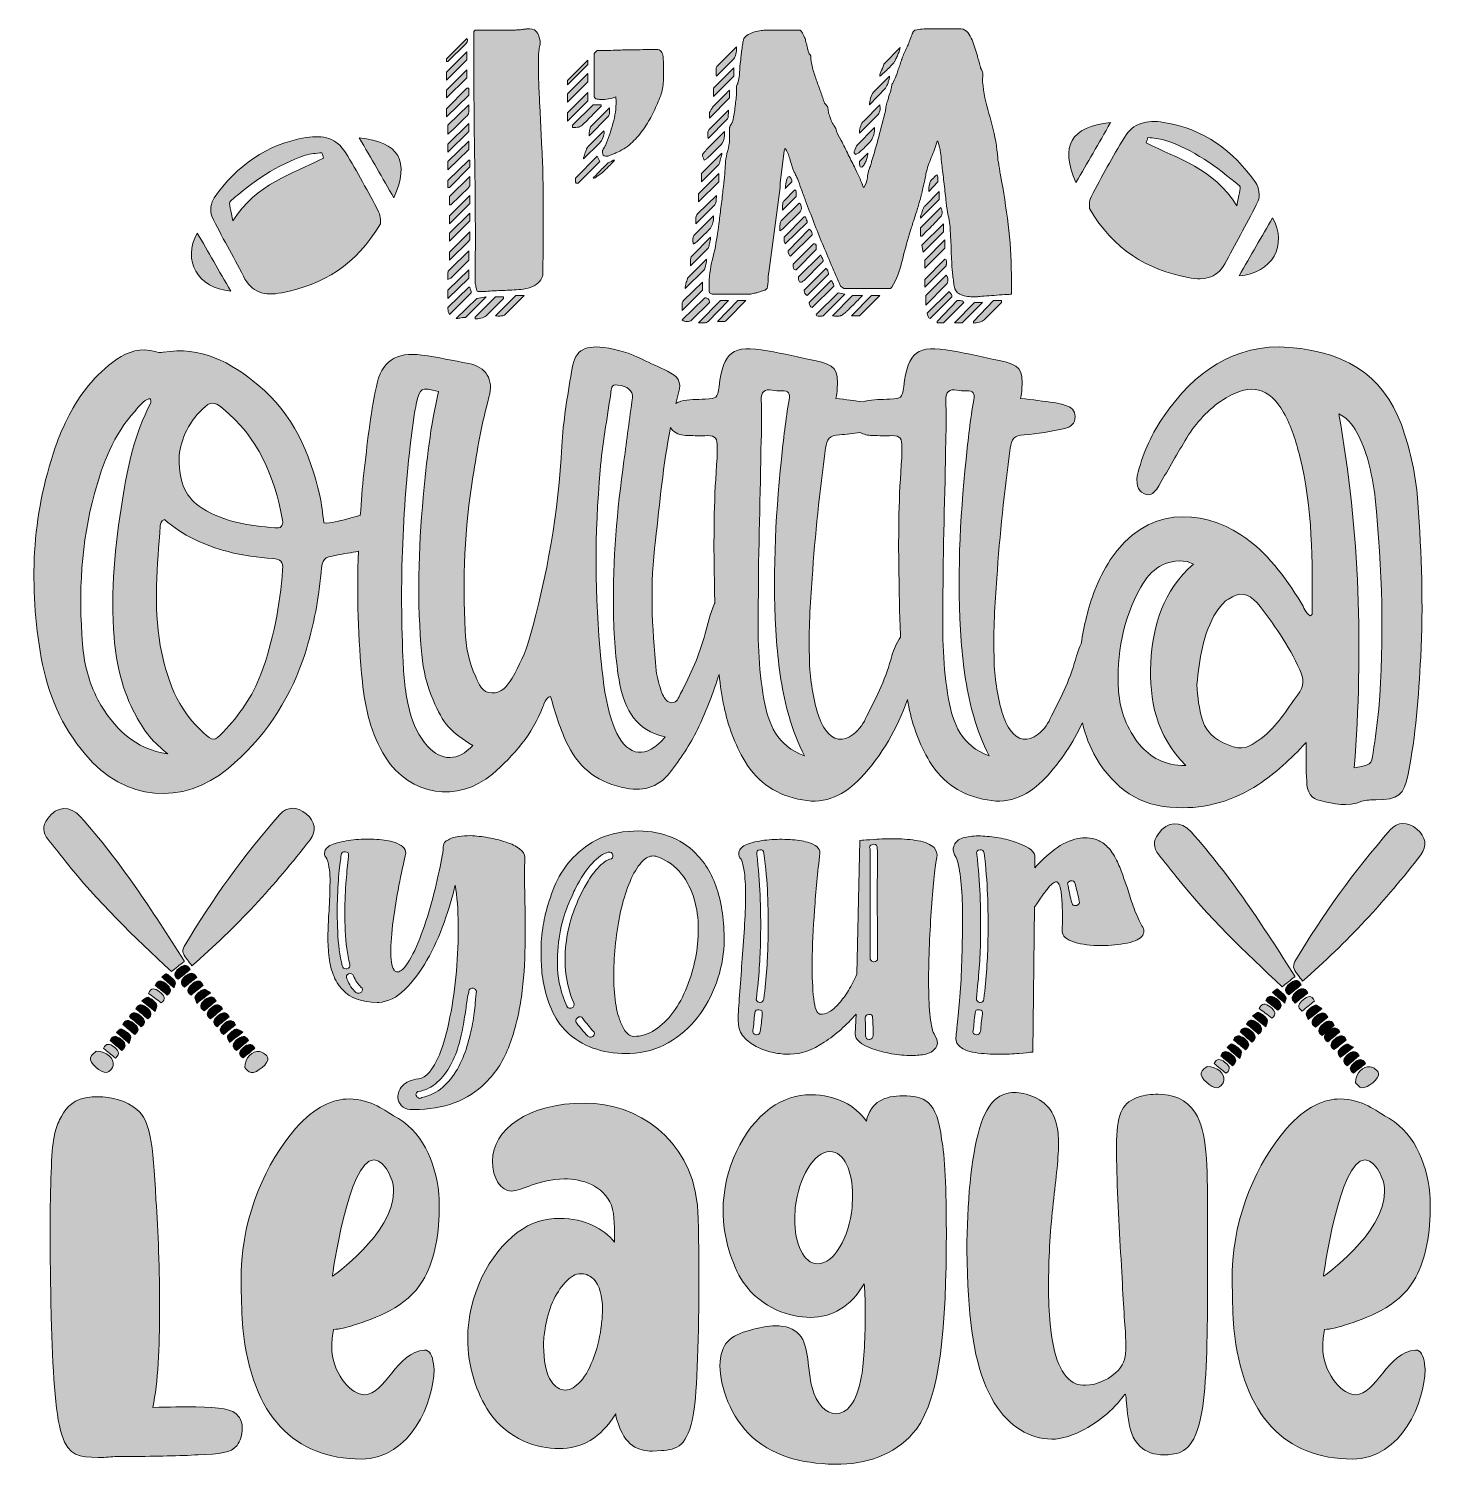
# Model space of a CAD drawing. Header units: inches. Extents: x 38 to 460, y -466 to -34.
import ezdxf

# ---------------------------------------------------------------- set-up
doc = ezdxf.new("R2010")
doc.units = ezdxf.units.IN
doc.header["$MEASUREMENT"] = 0
doc.layers.add('Layer 1', color=7, linetype='Continuous')

# ---------------------------------------------------------------- blocks, each defined once
blk = doc.blocks.new('block 4')
at = {"layer": 'Layer 1', "true_color": 0x024d84}
h = blk.add_hatch(color=156, dxfattribs=at)
h.dxf.hatch_style = 2
edge = h.paths.add_edge_path()
edge.add_spline(control_points=[(85.09, -314.71), (83.75, -315.76), (82.54, -316.72), (81.26, -317.73), (70.14, -307.31), (58.85, -296.69), (49.28, -284.41), (47.6, -282.25), (45.85, -280.14), (44.16, -277.99), (42.4, -275.77), (42.37, -274.06), (44.01, -271.72), (46.71, -267.85), (50.76, -267.67), (53.87, -271.14), (65.82, -284.48), (75.5, -299.45), (85.04, -314.53), (85.12, -314.65), (85.11, -314.84), (85.09, -314.71)], knot_values=[0, 0, 0, 0, 1, 1, 1, 2, 2, 2, 3, 3, 3, 4, 4, 4, 5, 5, 5, 6, 6, 6, 7, 7, 7, 7], degree=3, periodic=1)
at = {"layer": 'Layer 1', "true_color": 0xffffff}
h = blk.add_hatch(color=7, dxfattribs=at)
h.dxf.hatch_style = 2
edge = h.paths.add_edge_path()
edge.add_spline(control_points=[(86.9, -317.13), (85.61, -318.18), (84.46, -319.1), (83.25, -320.08), (81.71, -319.1), (82.2, -317.91), (83.4, -316.88), (84.6, -315.85), (85.93, -315.1), (86.9, -317.13)], knot_values=[0, 0, 0, 0, 1, 1, 1, 2, 2, 2, 3, 3, 3, 3], degree=3, periodic=1)
h = blk.add_hatch(color=7, dxfattribs=at)
h.dxf.hatch_style = 2
edge = h.paths.add_edge_path()
edge.add_spline(control_points=[(85.16, -322.47), (83.62, -321.38), (84.21, -320.21), (85.43, -319.17), (86.64, -318.14), (87.9, -317.69), (88.85, -319.49), (87.69, -320.42), (86.53, -321.36), (85.16, -322.47)], knot_values=[0, 0, 0, 0, 1, 1, 1, 2, 2, 2, 3, 3, 3, 3], degree=3, periodic=1)
h = blk.add_hatch(color=7, dxfattribs=at)
h.dxf.hatch_style = 2
edge = h.paths.add_edge_path()
edge.add_spline(control_points=[(90.77, -321.89), (89.55, -322.89), (88.4, -323.83), (87.18, -324.83), (85.44, -323.73), (86.22, -322.52), (87.46, -321.5), (88.74, -320.43), (90.08, -320.03), (90.77, -321.89)], knot_values=[0, 0, 0, 0, 1, 1, 1, 2, 2, 2, 3, 3, 3, 3], degree=3, periodic=1)
h = blk.add_hatch(color=7, dxfattribs=at)
h.dxf.hatch_style = 2
edge = h.paths.add_edge_path()
edge.add_spline(control_points=[(93, -324.12), (91.55, -325.26), (90.38, -326.17), (88.91, -327.32), (88.73, -326.68), (88.12, -325.67), (88.4, -325.24), (88.99, -324.34), (89.96, -323.51), (90.96, -323.12), (91.45, -322.93), (92.34, -323.77), (93, -324.12)], knot_values=[0, 0, 0, 0, 1, 1, 1, 2, 2, 2, 3, 3, 3, 4, 4, 4, 4], degree=3, periodic=1)
h = blk.add_hatch(color=7, dxfattribs=at)
h.dxf.hatch_style = 2
edge = h.paths.add_edge_path()
edge.add_spline(control_points=[(94.67, -326.61), (93.4, -327.67), (92.27, -328.62), (91.07, -329.61), (89.45, -328.55), (90.01, -327.34), (91.34, -326.25), (92.65, -325.17), (93.9, -324.9), (94.67, -326.61)], knot_values=[0, 0, 0, 0, 1, 1, 1, 2, 2, 2, 3, 3, 3, 3], degree=3, periodic=1)
h = blk.add_hatch(color=7, dxfattribs=at)
h.dxf.hatch_style = 2
edge = h.paths.add_edge_path()
edge.add_spline(control_points=[(96.61, -328.95), (95.35, -330.02), (94.26, -330.95), (93.04, -331.99), (91.62, -331.16), (91.79, -329.98), (93.05, -328.86), (94.22, -327.83), (95.53, -326.95), (96.61, -328.95)], knot_values=[0, 0, 0, 0, 1, 1, 1, 2, 2, 2, 3, 3, 3, 3], degree=3, periodic=1)
h = blk.add_hatch(color=7, dxfattribs=at)
h.dxf.hatch_style = 2
edge = h.paths.add_edge_path()
edge.add_spline(control_points=[(98.58, -331.33), (97.28, -332.42), (96.15, -333.37), (94.97, -334.36), (93.49, -333.36), (93.86, -332.2), (95.12, -331.12), (96.37, -330.05), (97.65, -329.48), (98.58, -331.33)], knot_values=[0, 0, 0, 0, 1, 1, 1, 2, 2, 2, 3, 3, 3, 3], degree=3, periodic=1)
h = blk.add_hatch(color=7, dxfattribs=at)
h.dxf.hatch_style = 2
edge = h.paths.add_edge_path()
edge.add_spline(control_points=[(96.9, -336.66), (95.34, -335.67), (95.91, -334.5), (97.1, -333.47), (98.32, -332.44), (99.63, -331.81), (100.57, -333.76), (99.41, -334.68), (98.27, -335.58), (96.9, -336.66)], knot_values=[0, 0, 0, 0, 1, 1, 1, 2, 2, 2, 3, 3, 3, 3], degree=3, periodic=1)
h = blk.add_hatch(color=7, dxfattribs=at)
h.dxf.hatch_style = 2
edge = h.paths.add_edge_path()
edge.add_spline(control_points=[(102.76, -335.94), (101.28, -337.11), (100.17, -337.98), (98.76, -339.09), (98.57, -338.6), (97.87, -337.61), (98.11, -337.23), (98.7, -336.32), (99.64, -335.49), (100.62, -335.05), (101.08, -334.84), (101.98, -335.59), (102.76, -335.94)], knot_values=[0, 0, 0, 0, 1, 1, 1, 2, 2, 2, 3, 3, 3, 4, 4, 4, 4], degree=3, periodic=1)
h = blk.add_hatch(color=7, dxfattribs=at)
h.dxf.hatch_style = 2
edge = h.paths.add_edge_path()
edge.add_spline(control_points=[(104.41, -338.49), (103.17, -339.54), (102.05, -340.5), (100.86, -341.51), (99.31, -340.48), (99.71, -339.31), (100.97, -338.22), (102.24, -337.13), (103.52, -336.71), (104.41, -338.49)], knot_values=[0, 0, 0, 0, 1, 1, 1, 2, 2, 2, 3, 3, 3, 3], degree=3, periodic=1)
h = blk.add_hatch(color=7, dxfattribs=at)
h.dxf.hatch_style = 2
edge = h.paths.add_edge_path()
edge.add_spline(control_points=[(102.74, -343.75), (101.01, -342.58), (101.94, -341.5), (102.97, -340.59), (104.14, -339.57), (105.42, -339.05), (106.37, -340.85), (105.19, -341.79), (104.05, -342.71), (102.74, -343.75)], knot_values=[0, 0, 0, 0, 1, 1, 1, 2, 2, 2, 3, 3, 3, 3], degree=3, periodic=1)
h = blk.add_hatch(color=7, dxfattribs=at)
h.dxf.hatch_style = 2
edge = h.paths.add_edge_path()
edge.add_spline(control_points=[(103.34, -346.66), (103.41, -343.68), (105.53, -341.54), (107.78, -341.84), (108.72, -341.96), (110.05, -342.95), (110.28, -343.8), (110.68, -345.21), (106.96, -348.43), (105.25, -348.16), (104.42, -348.02), (103.72, -346.98), (103.34, -346.66)], knot_values=[0, 0, 0, 0, 1, 1, 1, 2, 2, 2, 3, 3, 3, 4, 4, 4, 4], degree=3, periodic=1)
at = {"layer": 'Layer 1', "lineweight": 0}
for points, knots in [([(85.09, -314.71), (83.75, -315.76), (82.54, -316.72), (81.26, -317.73), (70.14, -307.31), (58.85, -296.69), (49.28, -284.41), (47.6, -282.25), (45.85, -280.14), (44.16, -277.99), (42.4, -275.77), (42.37, -274.06), (44.01, -271.72), (46.71, -267.85), (50.76, -267.67), (53.87, -271.14), (65.82, -284.48), (75.5, -299.45), (85.04, -314.53), (85.12, -314.65), (85.11, -314.84), (85.09, -314.71)], [0, 0, 0, 0, 1, 1, 1, 2, 2, 2, 3, 3, 3, 4, 4, 4, 5, 5, 5, 6, 6, 6, 7, 7, 7, 7]), ([(86.9, -317.13), (85.61, -318.18), (84.46, -319.1), (83.25, -320.08), (81.71, -319.1), (82.2, -317.91), (83.4, -316.88), (84.6, -315.85), (85.93, -315.1), (86.9, -317.13)], [0, 0, 0, 0, 1, 1, 1, 2, 2, 2, 3, 3, 3, 3]), ([(85.16, -322.47), (83.62, -321.38), (84.21, -320.21), (85.43, -319.17), (86.64, -318.14), (87.9, -317.69), (88.85, -319.49), (87.69, -320.42), (86.53, -321.36), (85.16, -322.47)], [0, 0, 0, 0, 1, 1, 1, 2, 2, 2, 3, 3, 3, 3]), ([(90.77, -321.89), (89.55, -322.89), (88.4, -323.83), (87.18, -324.83), (85.44, -323.73), (86.22, -322.52), (87.46, -321.5), (88.74, -320.43), (90.08, -320.03), (90.77, -321.89)], [0, 0, 0, 0, 1, 1, 1, 2, 2, 2, 3, 3, 3, 3]), ([(93, -324.12), (91.55, -325.26), (90.38, -326.17), (88.91, -327.32), (88.73, -326.68), (88.12, -325.67), (88.4, -325.24), (88.99, -324.34), (89.96, -323.51), (90.96, -323.12), (91.45, -322.93), (92.34, -323.77), (93, -324.12)], [0, 0, 0, 0, 1, 1, 1, 2, 2, 2, 3, 3, 3, 4, 4, 4, 4]), ([(94.67, -326.61), (93.4, -327.67), (92.27, -328.62), (91.07, -329.61), (89.45, -328.55), (90.01, -327.34), (91.34, -326.25), (92.65, -325.17), (93.9, -324.9), (94.67, -326.61)], [0, 0, 0, 0, 1, 1, 1, 2, 2, 2, 3, 3, 3, 3]), ([(96.61, -328.95), (95.35, -330.02), (94.26, -330.95), (93.04, -331.99), (91.62, -331.16), (91.79, -329.98), (93.05, -328.86), (94.22, -327.83), (95.53, -326.95), (96.61, -328.95)], [0, 0, 0, 0, 1, 1, 1, 2, 2, 2, 3, 3, 3, 3]), ([(98.58, -331.33), (97.28, -332.42), (96.15, -333.37), (94.97, -334.36), (93.49, -333.36), (93.86, -332.2), (95.12, -331.12), (96.37, -330.05), (97.65, -329.48), (98.58, -331.33)], [0, 0, 0, 0, 1, 1, 1, 2, 2, 2, 3, 3, 3, 3]), ([(96.9, -336.66), (95.34, -335.67), (95.91, -334.5), (97.1, -333.47), (98.32, -332.44), (99.63, -331.81), (100.57, -333.76), (99.41, -334.68), (98.27, -335.58), (96.9, -336.66)], [0, 0, 0, 0, 1, 1, 1, 2, 2, 2, 3, 3, 3, 3]), ([(102.76, -335.94), (101.28, -337.11), (100.17, -337.98), (98.76, -339.09), (98.57, -338.6), (97.87, -337.61), (98.11, -337.23), (98.7, -336.32), (99.64, -335.49), (100.62, -335.05), (101.08, -334.84), (101.98, -335.59), (102.76, -335.94)], [0, 0, 0, 0, 1, 1, 1, 2, 2, 2, 3, 3, 3, 4, 4, 4, 4]), ([(104.41, -338.49), (103.17, -339.54), (102.05, -340.5), (100.86, -341.51), (99.31, -340.48), (99.71, -339.31), (100.97, -338.22), (102.24, -337.13), (103.52, -336.71), (104.41, -338.49)], [0, 0, 0, 0, 1, 1, 1, 2, 2, 2, 3, 3, 3, 3]), ([(102.74, -343.75), (101.01, -342.58), (101.94, -341.5), (102.97, -340.59), (104.14, -339.57), (105.42, -339.05), (106.37, -340.85), (105.19, -341.79), (104.05, -342.71), (102.74, -343.75)], [0, 0, 0, 0, 1, 1, 1, 2, 2, 2, 3, 3, 3, 3]), ([(103.34, -346.66), (103.41, -343.68), (105.53, -341.54), (107.78, -341.84), (108.72, -341.96), (110.05, -342.95), (110.28, -343.8), (110.68, -345.21), (106.96, -348.43), (105.25, -348.16), (104.42, -348.02), (103.72, -346.98), (103.34, -346.66)], [0, 0, 0, 0, 1, 1, 1, 2, 2, 2, 3, 3, 3, 4, 4, 4, 4])]:
    blk.add_open_spline(points, degree=3, knots=knots, dxfattribs=at)
blk = doc.blocks.new('block 3')
at = {"layer": 'Layer 1', "true_color": 0x024d84}
h = blk.add_hatch(color=156, dxfattribs=at)
h.dxf.hatch_style = 2
edge = h.paths.add_edge_path()
edge.add_spline(control_points=[(87.41, -316.03), (86.51, -314.78), (85.52, -313.65), (84.85, -312.35), (84.57, -311.8), (84.74, -310.76), (85.08, -310.18), (93.42, -296.06), (103.04, -282.87), (113.82, -270.53), (116.03, -268), (118.98, -267.91), (121.85, -270.3), (124.57, -272.57), (124.98, -275.46), (122.98, -278.05), (112.41, -291.76), (100.75, -304.45), (87.41, -316.03)], knot_values=[0, 0, 0, 0, 1, 1, 1, 2, 2, 2, 3, 3, 3, 4, 4, 4, 5, 5, 5, 6, 6, 6, 6], degree=3, periodic=1)
at = {"layer": 'Layer 1', "true_color": 0xffffff}
h = blk.add_hatch(color=7, dxfattribs=at)
h.dxf.hatch_style = 2
edge = h.paths.add_edge_path()
edge.add_spline(control_points=[(82.07, -322.63), (80.75, -321.5), (79.67, -320.58), (78.34, -319.43), (78.72, -319.15), (79.6, -318.25), (79.79, -318.38), (80.78, -319.06), (81.71, -319.92), (82.42, -320.88), (82.66, -321.2), (82.21, -322.03), (82.07, -322.63)], knot_values=[0, 0, 0, 0, 1, 1, 1, 2, 2, 2, 3, 3, 3, 4, 4, 4, 4], degree=3, periodic=1)
h = blk.add_hatch(color=7, dxfattribs=at)
h.dxf.hatch_style = 2
edge = h.paths.add_edge_path()
edge.add_spline(control_points=[(78.15, -327.15), (76.72, -326.07), (75.59, -325.22), (74.38, -324.32), (75.02, -322.54), (76.3, -322.67), (77.7, -323.82), (78.99, -324.89), (79.81, -326.09), (78.15, -327.15)], knot_values=[0, 0, 0, 0, 1, 1, 1, 2, 2, 2, 3, 3, 3, 3], degree=3, periodic=1)
h = blk.add_hatch(color=7, dxfattribs=at)
h.dxf.hatch_style = 2
edge = h.paths.add_edge_path()
edge.add_spline(control_points=[(76.38, -321.9), (77.12, -320.01), (78.43, -320.48), (79.73, -321.51), (81.08, -322.57), (81.5, -323.75), (80, -324.84), (78.74, -323.81), (77.59, -322.88), (76.38, -321.9)], knot_values=[0, 0, 0, 0, 1, 1, 1, 2, 2, 2, 3, 3, 3, 3], degree=3, periodic=1)
h = blk.add_hatch(color=7, dxfattribs=at)
h.dxf.hatch_style = 2
edge = h.paths.add_edge_path()
edge.add_spline(control_points=[(70.56, -328.95), (71.5, -327.09), (72.77, -327.73), (73.93, -328.7), (75.17, -329.73), (75.71, -330.92), (74.15, -332), (72.98, -331), (71.85, -330.04), (70.56, -328.95)], knot_values=[0, 0, 0, 0, 1, 1, 1, 2, 2, 2, 3, 3, 3, 3], degree=3, periodic=1)
h = blk.add_hatch(color=7, dxfattribs=at)
h.dxf.hatch_style = 2
edge = h.paths.add_edge_path()
edge.add_spline(control_points=[(76.34, -329.8), (74.92, -328.63), (73.78, -327.69), (72.35, -326.51), (72.92, -326.18), (73.79, -325.31), (74.23, -325.49), (75.22, -325.89), (76.21, -326.68), (76.79, -327.58), (77.08, -328.04), (76.51, -329.06), (76.34, -329.8)], knot_values=[0, 0, 0, 0, 1, 1, 1, 2, 2, 2, 3, 3, 3, 4, 4, 4, 4], degree=3, periodic=1)
h = blk.add_hatch(color=7, dxfattribs=at)
h.dxf.hatch_style = 2
edge = h.paths.add_edge_path()
edge.add_spline(control_points=[(66.64, -333.69), (67.27, -332.03), (68.52, -332.26), (69.79, -333.26), (71.03, -334.23), (71.99, -335.37), (70.24, -336.71), (69.1, -335.75), (67.98, -334.82), (66.64, -333.69)], knot_values=[0, 0, 0, 0, 1, 1, 1, 2, 2, 2, 3, 3, 3, 3], degree=3, periodic=1)
h = blk.add_hatch(color=7, dxfattribs=at)
h.dxf.hatch_style = 2
edge = h.paths.add_edge_path()
edge.add_spline(control_points=[(68.6, -331.31), (69.5, -329.48), (70.79, -330.04), (72.05, -331.13), (73.33, -332.24), (73.67, -333.42), (72.15, -334.37), (71, -333.38), (69.91, -332.44), (68.6, -331.31)], knot_values=[0, 0, 0, 0, 1, 1, 1, 2, 2, 2, 3, 3, 3, 3], degree=3, periodic=1)
h = blk.add_hatch(color=7, dxfattribs=at)
h.dxf.hatch_style = 2
edge = h.paths.add_edge_path()
edge.add_spline(control_points=[(62.79, -338.48), (63.48, -336.8), (64.71, -337.07), (65.96, -338.04), (67.27, -339.05), (68.01, -340.23), (66.35, -341.52), (65.23, -340.56), (64.13, -339.62), (62.79, -338.48)], knot_values=[0, 0, 0, 0, 1, 1, 1, 2, 2, 2, 3, 3, 3, 3], degree=3, periodic=1)
h = blk.add_hatch(color=7, dxfattribs=at)
h.dxf.hatch_style = 2
edge = h.paths.add_edge_path()
edge.add_spline(control_points=[(68.54, -339.36), (67.13, -338.13), (66.07, -337.21), (64.73, -336.04), (65.05, -335.78), (65.82, -334.83), (66.09, -334.96), (67.16, -335.44), (68.24, -336.14), (68.96, -337.04), (69.27, -337.44), (68.72, -338.52), (68.54, -339.36)], knot_values=[0, 0, 0, 0, 1, 1, 1, 2, 2, 2, 3, 3, 3, 4, 4, 4, 4], degree=3, periodic=1)
h = blk.add_hatch(color=7, dxfattribs=at)
h.dxf.hatch_style = 2
edge = h.paths.add_edge_path()
edge.add_spline(control_points=[(64.43, -343.79), (63.16, -342.76), (62.02, -341.84), (60.83, -340.88), (61.53, -339.19), (62.77, -339.47), (63.93, -340.39), (65.04, -341.27), (66.23, -342.32), (64.43, -343.79)], knot_values=[0, 0, 0, 0, 1, 1, 1, 2, 2, 2, 3, 3, 3, 3], degree=3, periodic=1)
h = blk.add_hatch(color=7, dxfattribs=at)
h.dxf.hatch_style = 2
edge = h.paths.add_edge_path()
edge.add_spline(control_points=[(58.65, -341.73), (61.79, -341.79), (64.03, -343.85), (63.72, -345.99), (63.61, -346.81), (62.53, -348.04), (61.78, -348.13), (59.96, -348.34), (56.42, -345.08), (56.85, -343.67), (57.13, -342.74), (58.3, -342.09), (58.65, -341.73)], knot_values=[0, 0, 0, 0, 1, 1, 1, 2, 2, 2, 3, 3, 3, 4, 4, 4, 4], degree=3, periodic=1)
at = {"layer": 'Layer 1', "lineweight": 0}
for points, knots in [([(87.41, -316.03), (86.51, -314.78), (85.52, -313.65), (84.85, -312.35), (84.57, -311.8), (84.74, -310.76), (85.08, -310.18), (93.42, -296.06), (103.04, -282.87), (113.82, -270.53), (116.03, -268), (118.98, -267.91), (121.85, -270.3), (124.57, -272.57), (124.98, -275.46), (122.98, -278.05), (112.41, -291.76), (100.75, -304.45), (87.41, -316.03)], [0, 0, 0, 0, 1, 1, 1, 2, 2, 2, 3, 3, 3, 4, 4, 4, 5, 5, 5, 6, 6, 6, 6]), ([(82.07, -322.63), (80.75, -321.5), (79.67, -320.58), (78.34, -319.43), (78.72, -319.15), (79.6, -318.25), (79.79, -318.38), (80.78, -319.06), (81.71, -319.92), (82.42, -320.88), (82.66, -321.2), (82.21, -322.03), (82.07, -322.63)], [0, 0, 0, 0, 1, 1, 1, 2, 2, 2, 3, 3, 3, 4, 4, 4, 4]), ([(78.15, -327.15), (76.72, -326.07), (75.59, -325.22), (74.38, -324.32), (75.02, -322.54), (76.3, -322.67), (77.7, -323.82), (78.99, -324.89), (79.81, -326.09), (78.15, -327.15)], [0, 0, 0, 0, 1, 1, 1, 2, 2, 2, 3, 3, 3, 3]), ([(76.38, -321.9), (77.12, -320.01), (78.43, -320.48), (79.73, -321.51), (81.08, -322.57), (81.5, -323.75), (80, -324.84), (78.74, -323.81), (77.59, -322.88), (76.38, -321.9)], [0, 0, 0, 0, 1, 1, 1, 2, 2, 2, 3, 3, 3, 3]), ([(70.56, -328.95), (71.5, -327.09), (72.77, -327.73), (73.93, -328.7), (75.17, -329.73), (75.71, -330.92), (74.15, -332), (72.98, -331), (71.85, -330.04), (70.56, -328.95)], [0, 0, 0, 0, 1, 1, 1, 2, 2, 2, 3, 3, 3, 3]), ([(76.34, -329.8), (74.92, -328.63), (73.78, -327.69), (72.35, -326.51), (72.92, -326.18), (73.79, -325.31), (74.23, -325.49), (75.22, -325.89), (76.21, -326.68), (76.79, -327.58), (77.08, -328.04), (76.51, -329.06), (76.34, -329.8)], [0, 0, 0, 0, 1, 1, 1, 2, 2, 2, 3, 3, 3, 4, 4, 4, 4]), ([(66.64, -333.69), (67.27, -332.03), (68.52, -332.26), (69.79, -333.26), (71.03, -334.23), (71.99, -335.37), (70.24, -336.71), (69.1, -335.75), (67.98, -334.82), (66.64, -333.69)], [0, 0, 0, 0, 1, 1, 1, 2, 2, 2, 3, 3, 3, 3]), ([(68.6, -331.31), (69.5, -329.48), (70.79, -330.04), (72.05, -331.13), (73.33, -332.24), (73.67, -333.42), (72.15, -334.37), (71, -333.38), (69.91, -332.44), (68.6, -331.31)], [0, 0, 0, 0, 1, 1, 1, 2, 2, 2, 3, 3, 3, 3]), ([(62.79, -338.48), (63.48, -336.8), (64.71, -337.07), (65.96, -338.04), (67.27, -339.05), (68.01, -340.23), (66.35, -341.52), (65.23, -340.56), (64.13, -339.62), (62.79, -338.48)], [0, 0, 0, 0, 1, 1, 1, 2, 2, 2, 3, 3, 3, 3]), ([(68.54, -339.36), (67.13, -338.13), (66.07, -337.21), (64.73, -336.04), (65.05, -335.78), (65.82, -334.83), (66.09, -334.96), (67.16, -335.44), (68.24, -336.14), (68.96, -337.04), (69.27, -337.44), (68.72, -338.52), (68.54, -339.36)], [0, 0, 0, 0, 1, 1, 1, 2, 2, 2, 3, 3, 3, 4, 4, 4, 4]), ([(64.43, -343.79), (63.16, -342.76), (62.02, -341.84), (60.83, -340.88), (61.53, -339.19), (62.77, -339.47), (63.93, -340.39), (65.04, -341.27), (66.23, -342.32), (64.43, -343.79)], [0, 0, 0, 0, 1, 1, 1, 2, 2, 2, 3, 3, 3, 3]), ([(58.65, -341.73), (61.79, -341.79), (64.03, -343.85), (63.72, -345.99), (63.61, -346.81), (62.53, -348.04), (61.78, -348.13), (59.96, -348.34), (56.42, -345.08), (56.85, -343.67), (57.13, -342.74), (58.3, -342.09), (58.65, -341.73)], [0, 0, 0, 0, 1, 1, 1, 2, 2, 2, 3, 3, 3, 4, 4, 4, 4])]:
    blk.add_open_spline(points, degree=3, knots=knots, dxfattribs=at)
at = {"layer": 'Layer 1'}
blk.add_blockref('block 4', (0, 0), dxfattribs=at)
blk = doc.blocks.new('block 6')
at = {"layer": 'Layer 1', "true_color": 0x024d84}
h = blk.add_hatch(color=156, dxfattribs=at)
h.dxf.hatch_style = 2
edge = h.paths.add_edge_path()
edge.add_spline(control_points=[(419.37, -319.29), (418.04, -320.34), (416.82, -321.3), (415.55, -322.31), (404.42, -311.88), (393.13, -301.27), (383.57, -288.99), (381.88, -286.83), (380.14, -284.72), (378.44, -282.57), (376.68, -280.35), (376.65, -278.64), (378.29, -276.3), (380.99, -272.43), (385.04, -272.25), (388.15, -275.72), (400.11, -289.06), (409.79, -304.03), (419.32, -319.11), (419.41, -319.23), (419.39, -319.42), (419.37, -319.29)], knot_values=[0, 0, 0, 0, 1, 1, 1, 2, 2, 2, 3, 3, 3, 4, 4, 4, 5, 5, 5, 6, 6, 6, 7, 7, 7, 7], degree=3, periodic=1)
at = {"layer": 'Layer 1', "true_color": 0xffffff}
h = blk.add_hatch(color=7, dxfattribs=at)
h.dxf.hatch_style = 2
edge = h.paths.add_edge_path()
edge.add_spline(control_points=[(421.3, -321.74), (419.97, -322.81), (418.79, -323.76), (417.56, -324.76), (415.98, -323.76), (416.48, -322.54), (417.71, -321.48), (418.94, -320.43), (420.3, -319.66), (421.3, -321.74)], knot_values=[0, 0, 0, 0, 1, 1, 1, 2, 2, 2, 3, 3, 3, 3], degree=3, periodic=1)
h = blk.add_hatch(color=7, dxfattribs=at)
h.dxf.hatch_style = 2
edge = h.paths.add_edge_path()
edge.add_spline(control_points=[(419.51, -327.21), (417.93, -326.1), (418.54, -324.9), (419.79, -323.83), (421.03, -322.77), (422.32, -322.32), (423.29, -324.16), (422.11, -325.11), (420.92, -326.07), (419.51, -327.21)], knot_values=[0, 0, 0, 0, 1, 1, 1, 2, 2, 2, 3, 3, 3, 3], degree=3, periodic=1)
h = blk.add_hatch(color=7, dxfattribs=at)
h.dxf.hatch_style = 2
edge = h.paths.add_edge_path()
edge.add_spline(control_points=[(425.26, -326.62), (424.01, -327.64), (422.83, -328.61), (421.58, -329.63), (419.8, -328.51), (420.6, -327.27), (421.87, -326.21), (423.18, -325.12), (424.55, -324.71), (425.26, -326.62)], knot_values=[0, 0, 0, 0, 1, 1, 1, 2, 2, 2, 3, 3, 3, 3], degree=3, periodic=1)
h = blk.add_hatch(color=7, dxfattribs=at)
h.dxf.hatch_style = 2
edge = h.paths.add_edge_path()
edge.add_spline(control_points=[(427.54, -328.9), (426.06, -330.07), (424.86, -331.01), (423.36, -332.18), (423.17, -331.53), (422.54, -330.49), (422.83, -330.05), (423.44, -329.13), (424.43, -328.28), (425.46, -327.88), (425.95, -327.68), (426.87, -328.55), (427.54, -328.9)], knot_values=[0, 0, 0, 0, 1, 1, 1, 2, 2, 2, 3, 3, 3, 4, 4, 4, 4], degree=3, periodic=1)
h = blk.add_hatch(color=7, dxfattribs=at)
h.dxf.hatch_style = 2
edge = h.paths.add_edge_path()
edge.add_spline(control_points=[(429.26, -331.45), (427.95, -332.54), (426.79, -333.51), (425.57, -334.53), (423.91, -333.44), (424.48, -332.2), (425.85, -331.08), (427.18, -329.98), (428.47, -329.7), (429.26, -331.45)], knot_values=[0, 0, 0, 0, 1, 1, 1, 2, 2, 2, 3, 3, 3, 3], degree=3, periodic=1)
h = blk.add_hatch(color=7, dxfattribs=at)
h.dxf.hatch_style = 2
edge = h.paths.add_edge_path()
edge.add_spline(control_points=[(431.24, -333.85), (429.95, -334.95), (428.83, -335.9), (427.58, -336.96), (426.13, -336.11), (426.3, -334.91), (427.6, -333.76), (428.79, -332.7), (430.13, -331.8), (431.24, -333.85)], knot_values=[0, 0, 0, 0, 1, 1, 1, 2, 2, 2, 3, 3, 3, 3], degree=3, periodic=1)
at = {"layer": 'Layer 1', "true_color": 0x024d84}
h = blk.add_hatch(color=156, dxfattribs=at)
h.dxf.hatch_style = 2
edge = h.paths.add_edge_path()
edge.add_spline(control_points=[(432.86, -335.91), (431.56, -337), (430.43, -337.95), (429.25, -338.94), (427.77, -337.94), (428.14, -336.78), (429.41, -335.7), (430.65, -334.63), (431.93, -334.06), (432.86, -335.91)], knot_values=[0, 0, 0, 0, 1, 1, 1, 2, 2, 2, 3, 3, 3, 3], degree=3, periodic=1)
at = {"layer": 'Layer 1', "true_color": 0xffffff}
h = blk.add_hatch(color=7, dxfattribs=at)
h.dxf.hatch_style = 2
edge = h.paths.add_edge_path()
edge.add_spline(control_points=[(431.18, -341.24), (429.63, -340.25), (430.19, -339.08), (431.39, -338.05), (432.6, -337.02), (433.91, -336.39), (434.85, -338.34), (433.69, -339.26), (432.55, -340.16), (431.18, -341.24)], knot_values=[0, 0, 0, 0, 1, 1, 1, 2, 2, 2, 3, 3, 3, 3], degree=3, periodic=1)
h = blk.add_hatch(color=7, dxfattribs=at)
h.dxf.hatch_style = 2
edge = h.paths.add_edge_path()
edge.add_spline(control_points=[(437.04, -340.52), (435.56, -341.69), (434.45, -342.56), (433.04, -343.66), (432.85, -343.18), (432.15, -342.19), (432.4, -341.81), (432.98, -340.9), (433.92, -340.07), (434.9, -339.63), (435.36, -339.42), (436.26, -340.17), (437.04, -340.52)], knot_values=[0, 0, 0, 0, 1, 1, 1, 2, 2, 2, 3, 3, 3, 4, 4, 4, 4], degree=3, periodic=1)
h = blk.add_hatch(color=7, dxfattribs=at)
h.dxf.hatch_style = 2
edge = h.paths.add_edge_path()
edge.add_spline(control_points=[(438.69, -343.07), (437.46, -344.12), (436.33, -345.08), (435.14, -346.09), (433.59, -345.06), (433.99, -343.88), (435.25, -342.8), (436.52, -341.71), (437.8, -341.29), (438.69, -343.07)], knot_values=[0, 0, 0, 0, 1, 1, 1, 2, 2, 2, 3, 3, 3, 3], degree=3, periodic=1)
h = blk.add_hatch(color=7, dxfattribs=at)
h.dxf.hatch_style = 2
edge = h.paths.add_edge_path()
edge.add_spline(control_points=[(437.02, -348.33), (435.29, -347.16), (436.22, -346.08), (437.26, -345.17), (438.42, -344.15), (439.7, -343.63), (440.65, -345.43), (439.47, -346.37), (438.33, -347.28), (437.02, -348.33)], knot_values=[0, 0, 0, 0, 1, 1, 1, 2, 2, 2, 3, 3, 3, 3], degree=3, periodic=1)
h = blk.add_hatch(color=7, dxfattribs=at)
h.dxf.hatch_style = 2
edge = h.paths.add_edge_path()
edge.add_spline(control_points=[(437.62, -351.23), (437.69, -348.26), (439.81, -346.11), (442.06, -346.41), (443, -346.54), (444.33, -347.53), (444.57, -348.38), (444.96, -349.79), (441.24, -353.01), (439.54, -352.74), (438.7, -352.6), (438, -351.56), (437.62, -351.23)], knot_values=[0, 0, 0, 0, 1, 1, 1, 2, 2, 2, 3, 3, 3, 4, 4, 4, 4], degree=3, periodic=1)
at = {"layer": 'Layer 1', "lineweight": 0}
for points, knots in [([(419.37, -319.29), (418.04, -320.34), (416.82, -321.3), (415.55, -322.31), (404.42, -311.88), (393.13, -301.27), (383.57, -288.99), (381.88, -286.83), (380.14, -284.72), (378.44, -282.57), (376.68, -280.35), (376.65, -278.64), (378.29, -276.3), (380.99, -272.43), (385.04, -272.25), (388.15, -275.72), (400.11, -289.06), (409.79, -304.03), (419.32, -319.11), (419.41, -319.23), (419.39, -319.42), (419.37, -319.29)], [0, 0, 0, 0, 1, 1, 1, 2, 2, 2, 3, 3, 3, 4, 4, 4, 5, 5, 5, 6, 6, 6, 7, 7, 7, 7]), ([(421.3, -321.74), (419.97, -322.81), (418.79, -323.76), (417.56, -324.76), (415.98, -323.76), (416.48, -322.54), (417.71, -321.48), (418.94, -320.43), (420.3, -319.66), (421.3, -321.74)], [0, 0, 0, 0, 1, 1, 1, 2, 2, 2, 3, 3, 3, 3]), ([(419.51, -327.21), (417.93, -326.1), (418.54, -324.9), (419.79, -323.83), (421.03, -322.77), (422.32, -322.32), (423.29, -324.16), (422.11, -325.11), (420.92, -326.07), (419.51, -327.21)], [0, 0, 0, 0, 1, 1, 1, 2, 2, 2, 3, 3, 3, 3]), ([(425.26, -326.62), (424.01, -327.64), (422.83, -328.61), (421.58, -329.63), (419.8, -328.51), (420.6, -327.27), (421.87, -326.21), (423.18, -325.12), (424.55, -324.71), (425.26, -326.62)], [0, 0, 0, 0, 1, 1, 1, 2, 2, 2, 3, 3, 3, 3]), ([(427.54, -328.9), (426.06, -330.07), (424.86, -331.01), (423.36, -332.18), (423.17, -331.53), (422.54, -330.49), (422.83, -330.05), (423.44, -329.13), (424.43, -328.28), (425.46, -327.88), (425.95, -327.68), (426.87, -328.55), (427.54, -328.9)], [0, 0, 0, 0, 1, 1, 1, 2, 2, 2, 3, 3, 3, 4, 4, 4, 4]), ([(429.26, -331.45), (427.95, -332.54), (426.79, -333.51), (425.57, -334.53), (423.91, -333.44), (424.48, -332.2), (425.85, -331.08), (427.18, -329.98), (428.47, -329.7), (429.26, -331.45)], [0, 0, 0, 0, 1, 1, 1, 2, 2, 2, 3, 3, 3, 3]), ([(431.24, -333.85), (429.95, -334.95), (428.83, -335.9), (427.58, -336.96), (426.13, -336.11), (426.3, -334.91), (427.6, -333.76), (428.79, -332.7), (430.13, -331.8), (431.24, -333.85)], [0, 0, 0, 0, 1, 1, 1, 2, 2, 2, 3, 3, 3, 3]), ([(432.86, -335.91), (431.56, -337), (430.43, -337.95), (429.25, -338.94), (427.77, -337.94), (428.14, -336.78), (429.41, -335.7), (430.65, -334.63), (431.93, -334.06), (432.86, -335.91)], [0, 0, 0, 0, 1, 1, 1, 2, 2, 2, 3, 3, 3, 3]), ([(431.18, -341.24), (429.63, -340.25), (430.19, -339.08), (431.39, -338.05), (432.6, -337.02), (433.91, -336.39), (434.85, -338.34), (433.69, -339.26), (432.55, -340.16), (431.18, -341.24)], [0, 0, 0, 0, 1, 1, 1, 2, 2, 2, 3, 3, 3, 3]), ([(437.04, -340.52), (435.56, -341.69), (434.45, -342.56), (433.04, -343.66), (432.85, -343.18), (432.15, -342.19), (432.4, -341.81), (432.98, -340.9), (433.92, -340.07), (434.9, -339.63), (435.36, -339.42), (436.26, -340.17), (437.04, -340.52)], [0, 0, 0, 0, 1, 1, 1, 2, 2, 2, 3, 3, 3, 4, 4, 4, 4]), ([(438.69, -343.07), (437.46, -344.12), (436.33, -345.08), (435.14, -346.09), (433.59, -345.06), (433.99, -343.88), (435.25, -342.8), (436.52, -341.71), (437.8, -341.29), (438.69, -343.07)], [0, 0, 0, 0, 1, 1, 1, 2, 2, 2, 3, 3, 3, 3]), ([(437.02, -348.33), (435.29, -347.16), (436.22, -346.08), (437.26, -345.17), (438.42, -344.15), (439.7, -343.63), (440.65, -345.43), (439.47, -346.37), (438.33, -347.28), (437.02, -348.33)], [0, 0, 0, 0, 1, 1, 1, 2, 2, 2, 3, 3, 3, 3]), ([(437.62, -351.23), (437.69, -348.26), (439.81, -346.11), (442.06, -346.41), (443, -346.54), (444.33, -347.53), (444.57, -348.38), (444.96, -349.79), (441.24, -353.01), (439.54, -352.74), (438.7, -352.6), (438, -351.56), (437.62, -351.23)], [0, 0, 0, 0, 1, 1, 1, 2, 2, 2, 3, 3, 3, 4, 4, 4, 4])]:
    blk.add_open_spline(points, degree=3, knots=knots, dxfattribs=at)
blk = doc.blocks.new('block 5')
at = {"layer": 'Layer 1', "true_color": 0x024d84}
h = blk.add_hatch(color=156, dxfattribs=at)
h.dxf.hatch_style = 2
edge = h.paths.add_edge_path()
edge.add_spline(control_points=[(421.69, -320.61), (420.79, -319.36), (419.8, -318.23), (419.14, -316.93), (418.85, -316.38), (419.02, -315.34), (419.37, -314.76), (427.7, -300.64), (437.32, -287.45), (448.1, -275.11), (450.31, -272.58), (453.26, -272.49), (456.13, -274.88), (458.85, -277.15), (459.26, -280.04), (457.26, -282.63), (446.69, -296.34), (435.04, -309.03), (421.69, -320.61)], knot_values=[0, 0, 0, 0, 1, 1, 1, 2, 2, 2, 3, 3, 3, 4, 4, 4, 5, 5, 5, 6, 6, 6, 6], degree=3, periodic=1)
at = {"layer": 'Layer 1', "true_color": 0xffffff}
h = blk.add_hatch(color=7, dxfattribs=at)
h.dxf.hatch_style = 2
edge = h.paths.add_edge_path()
edge.add_spline(control_points=[(416.35, -327.21), (415.03, -326.08), (413.95, -325.16), (412.62, -324.01), (413, -323.73), (413.88, -322.83), (414.07, -322.96), (415.06, -323.64), (415.99, -324.5), (416.7, -325.46), (416.94, -325.78), (416.49, -326.61), (416.35, -327.21)], knot_values=[0, 0, 0, 0, 1, 1, 1, 2, 2, 2, 3, 3, 3, 4, 4, 4, 4], degree=3, periodic=1)
h = blk.add_hatch(color=7, dxfattribs=at)
h.dxf.hatch_style = 2
edge = h.paths.add_edge_path()
edge.add_spline(control_points=[(412.44, -331.73), (411, -330.65), (409.87, -329.8), (408.66, -328.9), (409.31, -327.12), (410.58, -327.25), (411.98, -328.4), (413.27, -329.47), (414.09, -330.67), (412.44, -331.73)], knot_values=[0, 0, 0, 0, 1, 1, 1, 2, 2, 2, 3, 3, 3, 3], degree=3, periodic=1)
h = blk.add_hatch(color=7, dxfattribs=at)
h.dxf.hatch_style = 2
edge = h.paths.add_edge_path()
edge.add_spline(control_points=[(410.67, -326.48), (411.4, -324.59), (412.71, -325.06), (414.01, -326.08), (415.36, -327.15), (415.78, -328.33), (414.29, -329.41), (413.03, -328.39), (411.87, -327.46), (410.67, -326.48)], knot_values=[0, 0, 0, 0, 1, 1, 1, 2, 2, 2, 3, 3, 3, 3], degree=3, periodic=1)
h = blk.add_hatch(color=7, dxfattribs=at)
h.dxf.hatch_style = 2
edge = h.paths.add_edge_path()
edge.add_spline(control_points=[(404.84, -333.53), (405.78, -331.67), (407.05, -332.31), (408.21, -333.28), (409.45, -334.31), (409.99, -335.5), (408.43, -336.57), (407.26, -335.58), (406.13, -334.62), (404.84, -333.53)], knot_values=[0, 0, 0, 0, 1, 1, 1, 2, 2, 2, 3, 3, 3, 3], degree=3, periodic=1)
h = blk.add_hatch(color=7, dxfattribs=at)
h.dxf.hatch_style = 2
edge = h.paths.add_edge_path()
edge.add_spline(control_points=[(410.62, -334.38), (409.2, -333.21), (408.06, -332.27), (406.63, -331.08), (407.2, -330.76), (408.07, -329.89), (408.52, -330.07), (409.51, -330.47), (410.49, -331.26), (411.07, -332.16), (411.36, -332.62), (410.79, -333.64), (410.62, -334.38)], knot_values=[0, 0, 0, 0, 1, 1, 1, 2, 2, 2, 3, 3, 3, 4, 4, 4, 4], degree=3, periodic=1)
h = blk.add_hatch(color=7, dxfattribs=at)
h.dxf.hatch_style = 2
edge = h.paths.add_edge_path()
edge.add_spline(control_points=[(400.92, -338.27), (401.55, -336.61), (402.8, -336.84), (404.07, -337.84), (405.31, -338.81), (406.27, -339.95), (404.52, -341.29), (403.38, -340.33), (402.26, -339.39), (400.92, -338.27)], knot_values=[0, 0, 0, 0, 1, 1, 1, 2, 2, 2, 3, 3, 3, 3], degree=3, periodic=1)
h = blk.add_hatch(color=7, dxfattribs=at)
h.dxf.hatch_style = 2
edge = h.paths.add_edge_path()
edge.add_spline(control_points=[(402.88, -335.89), (403.78, -334.06), (405.07, -334.62), (406.33, -335.71), (407.62, -336.82), (407.95, -338), (406.43, -338.95), (405.28, -337.96), (404.2, -337.02), (402.88, -335.89)], knot_values=[0, 0, 0, 0, 1, 1, 1, 2, 2, 2, 3, 3, 3, 3], degree=3, periodic=1)
h = blk.add_hatch(color=7, dxfattribs=at)
h.dxf.hatch_style = 2
edge = h.paths.add_edge_path()
edge.add_spline(control_points=[(402.82, -343.94), (401.41, -342.71), (400.35, -341.79), (399.01, -340.62), (399.33, -340.36), (400.1, -339.41), (400.37, -339.54), (401.44, -340.02), (402.52, -340.72), (403.24, -341.62), (403.55, -342.02), (403, -343.1), (402.82, -343.94)], knot_values=[0, 0, 0, 0, 1, 1, 1, 2, 2, 2, 3, 3, 3, 4, 4, 4, 4], degree=3, periodic=1)
h = blk.add_hatch(color=7, dxfattribs=at)
h.dxf.hatch_style = 2
edge = h.paths.add_edge_path()
edge.add_spline(control_points=[(398.71, -348.37), (397.44, -347.34), (396.3, -346.42), (395.11, -345.46), (395.82, -343.77), (397.05, -344.05), (398.22, -344.97), (399.32, -345.85), (400.51, -346.9), (398.71, -348.37)], knot_values=[0, 0, 0, 0, 1, 1, 1, 2, 2, 2, 3, 3, 3, 3], degree=3, periodic=1)
h = blk.add_hatch(color=7, dxfattribs=at)
h.dxf.hatch_style = 2
edge = h.paths.add_edge_path()
edge.add_spline(control_points=[(397.07, -343.06), (397.76, -341.38), (398.99, -341.65), (400.24, -342.62), (401.55, -343.63), (402.29, -344.81), (400.63, -346.1), (399.51, -345.14), (398.41, -344.2), (397.07, -343.06)], knot_values=[0, 0, 0, 0, 1, 1, 1, 2, 2, 2, 3, 3, 3, 3], degree=3, periodic=1)
h = blk.add_hatch(color=7, dxfattribs=at)
h.dxf.hatch_style = 2
edge = h.paths.add_edge_path()
edge.add_spline(control_points=[(392.93, -346.31), (396.07, -346.37), (398.31, -348.43), (398.01, -350.57), (397.89, -351.39), (396.81, -352.62), (396.07, -352.71), (394.24, -352.91), (390.7, -349.65), (391.13, -348.25), (391.41, -347.32), (392.58, -346.67), (392.93, -346.31)], knot_values=[0, 0, 0, 0, 1, 1, 1, 2, 2, 2, 3, 3, 3, 4, 4, 4, 4], degree=3, periodic=1)
at = {"layer": 'Layer 1', "lineweight": 0}
for points, knots in [([(421.69, -320.61), (420.79, -319.36), (419.8, -318.23), (419.14, -316.93), (418.85, -316.38), (419.02, -315.34), (419.37, -314.76), (427.7, -300.64), (437.32, -287.45), (448.1, -275.11), (450.31, -272.58), (453.26, -272.49), (456.13, -274.88), (458.85, -277.15), (459.26, -280.04), (457.26, -282.63), (446.69, -296.34), (435.04, -309.03), (421.69, -320.61)], [0, 0, 0, 0, 1, 1, 1, 2, 2, 2, 3, 3, 3, 4, 4, 4, 5, 5, 5, 6, 6, 6, 6]), ([(416.35, -327.21), (415.03, -326.08), (413.95, -325.16), (412.62, -324.01), (413, -323.73), (413.88, -322.83), (414.07, -322.96), (415.06, -323.64), (415.99, -324.5), (416.7, -325.46), (416.94, -325.78), (416.49, -326.61), (416.35, -327.21)], [0, 0, 0, 0, 1, 1, 1, 2, 2, 2, 3, 3, 3, 4, 4, 4, 4]), ([(412.44, -331.73), (411, -330.65), (409.87, -329.8), (408.66, -328.9), (409.31, -327.12), (410.58, -327.25), (411.98, -328.4), (413.27, -329.47), (414.09, -330.67), (412.44, -331.73)], [0, 0, 0, 0, 1, 1, 1, 2, 2, 2, 3, 3, 3, 3]), ([(410.67, -326.48), (411.4, -324.59), (412.71, -325.06), (414.01, -326.08), (415.36, -327.15), (415.78, -328.33), (414.29, -329.41), (413.03, -328.39), (411.87, -327.46), (410.67, -326.48)], [0, 0, 0, 0, 1, 1, 1, 2, 2, 2, 3, 3, 3, 3]), ([(404.84, -333.53), (405.78, -331.67), (407.05, -332.31), (408.21, -333.28), (409.45, -334.31), (409.99, -335.5), (408.43, -336.57), (407.26, -335.58), (406.13, -334.62), (404.84, -333.53)], [0, 0, 0, 0, 1, 1, 1, 2, 2, 2, 3, 3, 3, 3]), ([(410.62, -334.38), (409.2, -333.21), (408.06, -332.27), (406.63, -331.08), (407.2, -330.76), (408.07, -329.89), (408.52, -330.07), (409.51, -330.47), (410.49, -331.26), (411.07, -332.16), (411.36, -332.62), (410.79, -333.64), (410.62, -334.38)], [0, 0, 0, 0, 1, 1, 1, 2, 2, 2, 3, 3, 3, 4, 4, 4, 4]), ([(400.92, -338.27), (401.55, -336.61), (402.8, -336.84), (404.07, -337.84), (405.31, -338.81), (406.27, -339.95), (404.52, -341.29), (403.38, -340.33), (402.26, -339.39), (400.92, -338.27)], [0, 0, 0, 0, 1, 1, 1, 2, 2, 2, 3, 3, 3, 3]), ([(402.88, -335.89), (403.78, -334.06), (405.07, -334.62), (406.33, -335.71), (407.62, -336.82), (407.95, -338), (406.43, -338.95), (405.28, -337.96), (404.2, -337.02), (402.88, -335.89)], [0, 0, 0, 0, 1, 1, 1, 2, 2, 2, 3, 3, 3, 3]), ([(402.82, -343.94), (401.41, -342.71), (400.35, -341.79), (399.01, -340.62), (399.33, -340.36), (400.1, -339.41), (400.37, -339.54), (401.44, -340.02), (402.52, -340.72), (403.24, -341.62), (403.55, -342.02), (403, -343.1), (402.82, -343.94)], [0, 0, 0, 0, 1, 1, 1, 2, 2, 2, 3, 3, 3, 4, 4, 4, 4]), ([(398.71, -348.37), (397.44, -347.34), (396.3, -346.42), (395.11, -345.46), (395.82, -343.77), (397.05, -344.05), (398.22, -344.97), (399.32, -345.85), (400.51, -346.9), (398.71, -348.37)], [0, 0, 0, 0, 1, 1, 1, 2, 2, 2, 3, 3, 3, 3]), ([(397.07, -343.06), (397.76, -341.38), (398.99, -341.65), (400.24, -342.62), (401.55, -343.63), (402.29, -344.81), (400.63, -346.1), (399.51, -345.14), (398.41, -344.2), (397.07, -343.06)], [0, 0, 0, 0, 1, 1, 1, 2, 2, 2, 3, 3, 3, 3]), ([(392.93, -346.31), (396.07, -346.37), (398.31, -348.43), (398.01, -350.57), (397.89, -351.39), (396.81, -352.62), (396.07, -352.71), (394.24, -352.91), (390.7, -349.65), (391.13, -348.25), (391.41, -347.32), (392.58, -346.67), (392.93, -346.31)], [0, 0, 0, 0, 1, 1, 1, 2, 2, 2, 3, 3, 3, 4, 4, 4, 4])]:
    blk.add_open_spline(points, degree=3, knots=knots, dxfattribs=at)
at = {"layer": 'Layer 1'}
blk.add_blockref('block 6', (0, 0), dxfattribs=at)
blk = doc.blocks.new('block 7')
at = {"layer": 'Layer 1', "true_color": 0xffffff}
h = blk.add_hatch(color=7, dxfattribs=at)
h.dxf.hatch_style = 2
edge = h.paths.add_edge_path()
edge.add_spline(control_points=[(363.9, -62.22), (360.29, -68.48), (356.92, -74.32), (353.48, -80.27), (348.61, -69.23), (351.88, -63.41), (363.9, -62.22)], knot_values=[0, 0, 0, 0, 1, 1, 1, 2, 2, 2, 2], degree=3, periodic=1)
h = blk.add_hatch(color=7, dxfattribs=at)
h.dxf.hatch_style = 2
edge = h.paths.add_edge_path()
edge.add_spline(control_points=[(357.53, -88.08), (357.57, -87.72), (357.37, -85.88), (358.08, -84.52), (361.24, -78.48), (364.49, -72.47), (368.05, -66.67), (370.71, -62.32), (374.77, -61.3), (379.88, -62.13), (391.91, -64.08), (400.79, -70.62), (407.59, -80.29), (408.55, -81.66), (408.98, -84.34), (408.3, -85.77), (405.4, -91.91), (401.86, -97.75), (398.8, -103.82), (396.27, -108.87), (392.52, -109.88), (387.22, -108.84), (374.79, -106.41), (364.87, -100.5), (357.53, -88.08)], knot_values=[0, 0, 0, 0, 1, 1, 1, 2, 2, 2, 3, 3, 3, 4, 4, 4, 5, 5, 5, 6, 6, 6, 7, 7, 7, 8, 8, 8, 8], degree=3, periodic=1)
edge = h.paths.add_edge_path()
edge.add_spline(control_points=[(375.15, -66.68), (374.97, -67.22), (374.8, -67.75), (374.63, -68.29), (384.02, -73.15), (394.87, -75.91), (401.94, -87.24), (402.37, -84.27), (403.35, -81.8), (402.71, -81.25), (395.93, -75.49), (388.74, -70.27), (380.16, -67.47), (378.57, -66.95), (376.82, -66.93), (375.15, -66.68)], knot_values=[0, 0, 0, 0, 1, 1, 1, 2, 2, 2, 3, 3, 3, 4, 4, 4, 5, 5, 5, 5], degree=3, periodic=1)
h = blk.add_hatch(color=7, dxfattribs=at)
h.dxf.hatch_style = 2
edge = h.paths.add_edge_path()
edge.add_spline(control_points=[(402.58, -108.33), (406.14, -102.18), (409.39, -96.55), (412.67, -90.86), (417.31, -99.03), (412.53, -107.62), (402.58, -108.33)], knot_values=[0, 0, 0, 0, 1, 1, 1, 2, 2, 2, 2], degree=3, periodic=1)
at = {"layer": 'Layer 1', "lineweight": 0}
for points, knots in [([(363.9, -62.22), (360.29, -68.48), (356.92, -74.32), (353.48, -80.27), (348.61, -69.23), (351.88, -63.41), (363.9, -62.22)], [0, 0, 0, 0, 1, 1, 1, 2, 2, 2, 2]), ([(357.53, -88.08), (357.57, -87.72), (357.37, -85.88), (358.08, -84.52), (361.24, -78.48), (364.49, -72.47), (368.05, -66.67), (370.71, -62.32), (374.77, -61.3), (379.88, -62.13), (391.91, -64.08), (400.79, -70.62), (407.59, -80.29), (408.55, -81.66), (408.98, -84.34), (408.3, -85.77), (405.4, -91.91), (401.86, -97.75), (398.8, -103.82), (396.27, -108.87), (392.52, -109.88), (387.22, -108.84), (374.79, -106.41), (364.87, -100.5), (357.53, -88.08)], [0, 0, 0, 0, 1, 1, 1, 2, 2, 2, 3, 3, 3, 4, 4, 4, 5, 5, 5, 6, 6, 6, 7, 7, 7, 8, 8, 8, 8]), ([(375.15, -66.68), (374.97, -67.22), (374.8, -67.75), (374.63, -68.29), (384.02, -73.15), (394.87, -75.91), (401.94, -87.24), (402.37, -84.27), (403.35, -81.8), (402.71, -81.25), (395.93, -75.49), (388.74, -70.27), (380.16, -67.47), (378.57, -66.95), (376.82, -66.93), (375.15, -66.68)], [0, 0, 0, 0, 1, 1, 1, 2, 2, 2, 3, 3, 3, 4, 4, 4, 5, 5, 5, 5]), ([(402.58, -108.33), (406.14, -102.18), (409.39, -96.55), (412.67, -90.86), (417.31, -99.03), (412.53, -107.62), (402.58, -108.33)], [0, 0, 0, 0, 1, 1, 1, 2, 2, 2, 2])]:
    blk.add_open_spline(points, degree=3, knots=knots, dxfattribs=at)
blk = doc.blocks.new('block 8')
at = {"layer": 'Layer 1', "true_color": 0xffffff}
h = blk.add_hatch(color=7, dxfattribs=at)
h.dxf.hatch_style = 2
edge = h.paths.add_edge_path()
edge.add_spline(control_points=[(114.48, -113.42), (109.18, -114.46), (105.43, -113.45), (102.9, -108.4), (99.84, -102.32), (96.3, -96.49), (93.4, -90.35), (92.72, -88.92), (93.15, -86.24), (94.11, -84.87), (100.91, -75.2), (109.79, -68.66), (121.82, -66.71), (126.93, -65.88), (130.99, -66.9), (133.65, -71.24), (137.21, -77.05), (140.46, -83.06), (143.62, -89.09), (144.33, -90.46), (144.13, -92.3), (144.17, -92.65), (136.83, -105.08), (126.91, -110.99), (114.48, -113.42)], knot_values=[0, 0, 0, 0, 1, 1, 1, 2, 2, 2, 3, 3, 3, 4, 4, 4, 5, 5, 5, 6, 6, 6, 7, 7, 7, 8, 8, 8, 8], degree=3, periodic=1)
edge = h.paths.add_edge_path()
edge.add_spline(control_points=[(121.54, -72.05), (112.96, -74.85), (105.77, -80.07), (98.99, -85.83), (98.35, -86.38), (99.33, -88.85), (99.76, -91.82), (106.83, -80.49), (117.68, -77.73), (127.07, -72.87), (126.9, -72.33), (126.73, -71.79), (126.55, -71.26), (124.88, -71.51), (123.13, -71.53), (121.54, -72.05)], knot_values=[0, 0, 0, 0, 1, 1, 1, 2, 2, 2, 3, 3, 3, 4, 4, 4, 5, 5, 5, 5], degree=3, periodic=1)
h = blk.add_hatch(color=7, dxfattribs=at)
h.dxf.hatch_style = 2
edge = h.paths.add_edge_path()
edge.add_spline(control_points=[(137.8, -66.8), (141.41, -73.06), (144.78, -78.9), (148.22, -84.85), (153.09, -73.81), (149.82, -67.99), (137.8, -66.8)], knot_values=[0, 0, 0, 0, 1, 1, 1, 2, 2, 2, 2], degree=3, periodic=1)
h = blk.add_hatch(color=7, dxfattribs=at)
h.dxf.hatch_style = 2
edge = h.paths.add_edge_path()
edge.add_spline(control_points=[(99.12, -112.91), (95.56, -106.76), (92.31, -101.13), (89.03, -95.44), (84.39, -103.61), (89.17, -112.19), (99.12, -112.91)], knot_values=[0, 0, 0, 0, 1, 1, 1, 2, 2, 2, 2], degree=3, periodic=1)
at = {"layer": 'Layer 1', "lineweight": 0}
for points, knots in [([(114.48, -113.42), (109.18, -114.46), (105.43, -113.45), (102.9, -108.4), (99.84, -102.32), (96.3, -96.49), (93.4, -90.35), (92.72, -88.92), (93.15, -86.24), (94.11, -84.87), (100.91, -75.2), (109.79, -68.66), (121.82, -66.71), (126.93, -65.88), (130.99, -66.9), (133.65, -71.24), (137.21, -77.05), (140.46, -83.06), (143.62, -89.09), (144.33, -90.46), (144.13, -92.3), (144.17, -92.65), (136.83, -105.08), (126.91, -110.99), (114.48, -113.42)], [0, 0, 0, 0, 1, 1, 1, 2, 2, 2, 3, 3, 3, 4, 4, 4, 5, 5, 5, 6, 6, 6, 7, 7, 7, 8, 8, 8, 8]), ([(137.8, -66.8), (141.41, -73.06), (144.78, -78.9), (148.22, -84.85), (153.09, -73.81), (149.82, -67.99), (137.8, -66.8)], [0, 0, 0, 0, 1, 1, 1, 2, 2, 2, 2]), ([(121.54, -72.05), (112.96, -74.85), (105.77, -80.07), (98.99, -85.83), (98.35, -86.38), (99.33, -88.85), (99.76, -91.82), (106.83, -80.49), (117.68, -77.73), (127.07, -72.87), (126.9, -72.33), (126.73, -71.79), (126.55, -71.26), (124.88, -71.51), (123.13, -71.53), (121.54, -72.05)], [0, 0, 0, 0, 1, 1, 1, 2, 2, 2, 3, 3, 3, 4, 4, 4, 5, 5, 5, 5]), ([(99.12, -112.91), (95.56, -106.76), (92.31, -101.13), (89.03, -95.44), (84.39, -103.61), (89.17, -112.19), (99.12, -112.91)], [0, 0, 0, 0, 1, 1, 1, 2, 2, 2, 2])]:
    blk.add_open_spline(points, degree=3, knots=knots, dxfattribs=at)
blk = doc.blocks.new('block 9')
at = {"layer": 'Layer 1', "true_color": 0x024d84}
h = blk.add_hatch(color=156, dxfattribs=at)
h.dxf.hatch_style = 2
edge = h.paths.add_edge_path()
edge.add_spline(control_points=[(372.81, -460.67), (370.43, -458.61), (369.64, -455.28), (369.16, -452.11), (368.69, -448.78), (368.69, -445.77), (368.37, -445.14), (368.37, -444.98), (368.37, -444.98), (368.21, -444.98), (368.05, -444.98), (367.26, -446.56), (364.41, -449.42), (360.92, -452.74), (354.11, -457.81), (347.29, -458.45), (347.29, -458.45), (346.18, -458.45), (346.18, -458.45), (339.69, -458.45), (333.35, -454.8), (328.91, -447.51), (324.16, -439.91), (321.62, -428.18), (320.99, -412.17), (320.99, -412.17), (320.67, -401.72), (320.67, -401.72), (320.67, -387.93), (321.94, -373.35), (324.47, -364.95), (327.01, -356.23), (330.97, -354.17), (334.93, -354.17), (335.88, -354.17), (336.83, -354.17), (337.63, -354.49), (342.38, -355.44), (346.34, -358.14), (347.61, -363.68), (348.09, -365.27), (348.24, -367.33), (348.24, -369.55), (348.24, -374.62), (347.29, -381.11), (346.5, -388.88), (345.71, -396.17), (345.23, -404.73), (345.23, -412.49), (345.23, -416.45), (345.39, -420.42), (345.71, -423.74), (346.66, -433.73), (349.19, -440.07), (353.47, -441.81), (354.27, -442.13), (355.22, -442.28), (356.32, -442.28), (359.97, -442.28), (364.09, -440.07), (366.31, -437.69), (368.05, -435.63), (368.53, -433.57), (368.53, -430.72), (368.53, -430.72), (368.37, -426.12), (368.37, -426.12), (367.89, -420.73), (367.58, -413.28), (366.94, -402.35), (366.31, -392.52), (365.68, -379.69), (365.68, -370.97), (365.68, -370.97), (365.68, -368.6), (365.68, -368.6), (365.99, -360.04), (367.58, -357.03), (372.49, -355.44), (374.07, -354.97), (376.13, -354.65), (378.19, -354.65), (382.32, -354.65), (386.91, -356.08), (389.45, -360.35), (392.93, -365.74), (393.09, -376.2), (393.09, -390.15), (393.09, -390.15), (393.09, -411.7), (393.09, -411.7), (393.09, -425.65), (392.93, -439.75), (391.66, -448.62), (389.92, -460.67), (386.12, -462.57), (382.47, -463.04), (381.68, -463.2), (380.73, -463.2), (379.94, -463.2), (377.09, -463.2), (374.55, -462.41), (372.81, -460.67)], knot_values=[0, 0, 0, 0, 1, 1, 1, 2, 2, 2, 3, 3, 3, 4, 4, 4, 5, 5, 5, 6, 6, 6, 7, 7, 7, 8, 8, 8, 9, 9, 9, 10, 10, 10, 11, 11, 11, 12, 12, 12, 13, 13, 13, 14, 14, 14, 15, 15, 15, 16, 16, 16, 17, 17, 17, 18, 18, 18, 19, 19, 19, 20, 20, 20, 21, 21, 21, 22, 22, 22, 23, 23, 23, 24, 24, 24, 25, 25, 25, 26, 26, 26, 27, 27, 27, 28, 28, 28, 29, 29, 29, 30, 30, 30, 31, 31, 31, 32, 32, 32, 33, 33, 33, 34, 34, 34, 34], degree=3, periodic=1)
h = blk.add_hatch(color=156, dxfattribs=at)
h.dxf.hatch_style = 2
edge = h.paths.add_edge_path()
edge.add_spline(control_points=[(48.23, -457.18), (46.17, -450.53), (45.54, -437.21), (45.06, -421.68), (44.9, -413.13), (44.75, -403.93), (44.75, -395.69), (44.75, -389.04), (44.9, -382.86), (45.06, -378.26), (45.38, -367.96), (46.17, -365.27), (47.6, -362.41), (49.02, -359.56), (50.77, -356.71), (55.36, -355.76), (56.16, -355.6), (57.11, -355.44), (58.06, -355.44), (58.06, -355.44), (59.01, -355.44), (59.01, -355.44), (63.13, -355.44), (67.88, -356.55), (70.89, -359.25), (74.86, -362.73), (75.65, -368.6), (76.6, -386.5), (77.23, -395.69), (77.71, -407.74), (77.71, -419.46), (77.71, -430.72), (77.23, -441.49), (75.65, -448.94), (80.4, -448.78), (85.16, -448.78), (88.64, -448.78), (95.77, -448.94), (99.74, -449.26), (101.48, -451.63), (102.27, -452.58), (102.59, -454.01), (102.59, -455.28), (102.59, -457.18), (101.95, -459.08), (101, -460.35), (99.1, -462.73), (95.93, -462.89), (89.28, -463.2), (84.05, -463.52), (76.28, -463.68), (69.47, -463.68), (69.47, -463.68), (64.24, -463.68), (64.24, -463.68), (62.49, -463.99), (60.75, -463.99), (59.17, -463.99), (53.62, -463.84), (50.29, -463.84), (48.23, -457.18)], knot_values=[0, 0, 0, 0, 1, 1, 1, 2, 2, 2, 3, 3, 3, 4, 4, 4, 5, 5, 5, 6, 6, 6, 7, 7, 7, 8, 8, 8, 9, 9, 9, 10, 10, 10, 11, 11, 11, 12, 12, 12, 13, 13, 13, 14, 14, 14, 15, 15, 15, 16, 16, 16, 17, 17, 17, 18, 18, 18, 19, 19, 19, 20, 20, 20, 20], degree=3, periodic=1)
h = blk.add_hatch(color=156, dxfattribs=at)
h.dxf.hatch_style = 2
edge = h.paths.add_edge_path()
edge.add_spline(control_points=[(102.75, -425.17), (102.44, -421.21), (102.28, -416.93), (102.28, -412.33), (102.28, -412.33), (102.28, -407.74), (102.28, -407.74), (102.75, -390.94), (109.73, -375.25), (118.6, -364.95), (124.46, -358.29), (130.01, -356.08), (134.76, -356.08), (141.26, -356.08), (146.17, -360.04), (148.07, -361.15), (156.63, -365.43), (160.75, -374.78), (161.7, -384.6), (161.86, -386.19), (161.86, -387.77), (161.86, -389.51), (161.86, -397.75), (159.96, -405.68), (156.95, -410.75), (151.88, -418.99), (142.69, -422), (136.03, -424.22), (133.97, -425.01), (131.91, -425.33), (130.01, -425.49), (129.69, -427.23), (129.53, -428.97), (129.53, -430.56), (129.53, -430.56), (129.53, -432.14), (129.53, -432.14), (130.33, -439.59), (135.56, -445.14), (139.36, -445.14), (145.54, -445.14), (149.03, -432.14), (157.42, -431.67), (159.01, -431.67), (159.8, -433.25), (160.12, -435.79), (160.12, -435.79), (160.28, -437.53), (160.28, -437.53), (160.28, -447.04), (153.3, -464.47), (138.41, -464.47), (118.28, -464.47), (105.45, -451.63), (102.75, -425.17)], knot_values=[0, 0, 0, 0, 1, 1, 1, 2, 2, 2, 3, 3, 3, 4, 4, 4, 5, 5, 5, 6, 6, 6, 7, 7, 7, 8, 8, 8, 9, 9, 9, 10, 10, 10, 11, 11, 11, 12, 12, 12, 13, 13, 13, 14, 14, 14, 15, 15, 15, 16, 16, 16, 17, 17, 17, 18, 18, 18, 18], degree=3, periodic=1)
edge = h.paths.add_edge_path()
edge.add_spline(control_points=[(148.07, -384.12), (148.07, -384.12), (148.07, -382.86), (148.07, -382.86), (147.92, -380.96), (147.12, -379.05), (146.01, -377.15), (144.59, -375.25), (143.32, -374.46), (142.21, -374.46), (134.45, -374.46), (129.69, -409.48), (129.69, -409.48), (129.69, -409.48), (148.07, -396.64), (148.07, -384.12)], knot_values=[0, 0, 0, 0, 1, 1, 1, 2, 2, 2, 3, 3, 3, 4, 4, 4, 5, 5, 5, 5], degree=3, periodic=1)
h = blk.add_hatch(color=156, dxfattribs=at)
h.dxf.hatch_style = 2
edge = h.paths.add_edge_path()
edge.add_spline(control_points=[(215.43, -452.9), (215.12, -452.27), (214.96, -451.48), (214.96, -450.84), (210.36, -458.29), (204.82, -461.3), (197.84, -461.3), (191.5, -461.3), (182.63, -458.76), (176.92, -450.37), (173.12, -444.82), (170.43, -436.58), (170.43, -428.18), (170.43, -415.34), (176.92, -402.51), (185.32, -396.33), (189.44, -393.16), (193.88, -392.05), (198, -392.05), (205.77, -392.05), (211.47, -395.22), (214.64, -399.18), (214.48, -395.22), (214.8, -391.26), (213.69, -388.09), (211.15, -382.07), (204.97, -380.16), (199.43, -380.16), (191.82, -380.16), (186.75, -383.81), (183.58, -383.81), (180.41, -383.81), (177.87, -380.01), (177.87, -374.78), (177.87, -365.43), (188.33, -357.34), (205.77, -357.34), (221.46, -357.34), (237.14, -367.96), (239.52, -387.45), (239.84, -389.99), (240, -399.34), (240, -410.27), (240, -425.96), (239.52, -444.66), (238.41, -450.68), (236.67, -460.83), (233.34, -461.62), (228.74, -461.94), (228.74, -461.94), (226.05, -462.09), (226.05, -462.09), (221.93, -462.09), (217.65, -460.67), (215.43, -452.9)], knot_values=[0, 0, 0, 0, 1, 1, 1, 2, 2, 2, 3, 3, 3, 4, 4, 4, 5, 5, 5, 6, 6, 6, 7, 7, 7, 8, 8, 8, 9, 9, 9, 10, 10, 10, 11, 11, 11, 12, 12, 12, 13, 13, 13, 14, 14, 14, 15, 15, 15, 16, 16, 16, 17, 17, 17, 18, 18, 18, 18], degree=3, periodic=1)
edge = h.paths.add_edge_path()
edge.add_spline(control_points=[(204.5, -441.02), (207.51, -437.53), (210.05, -430.24), (210.68, -424.06), (210.84, -422.48), (211, -420.89), (211, -419.46), (211, -415.34), (210.05, -412.02), (208.46, -410.43), (207.98, -409.96), (206.56, -408.85), (205.29, -408.69), (205.29, -408.69), (204.5, -408.69), (204.5, -408.69), (202.75, -408.69), (201.49, -409.48), (199.74, -411.38), (196.89, -414.39), (194.51, -419.46), (193.72, -425.33), (193.41, -426.91), (193.25, -428.66), (193.25, -430.4), (193.25, -434.68), (194.04, -438.8), (195.62, -441.17), (196.73, -442.76), (198.16, -443.71), (199.74, -443.71), (201.33, -443.71), (202.91, -442.76), (204.5, -441.02)], knot_values=[0, 0, 0, 0, 1, 1, 1, 2, 2, 2, 3, 3, 3, 4, 4, 4, 5, 5, 5, 6, 6, 6, 7, 7, 7, 8, 8, 8, 9, 9, 9, 10, 10, 10, 11, 11, 11, 11], degree=3, periodic=1)
h = blk.add_hatch(color=156, dxfattribs=at)
h.dxf.hatch_style = 2
edge = h.paths.add_edge_path()
edge.add_spline(control_points=[(256.17, -457.97), (249.51, -451.95), (246.34, -442.6), (246.34, -436.42), (246.5, -429.61), (249.35, -427.23), (255.53, -425.65), (257.91, -425.01), (260.6, -424.38), (263.14, -424.38), (265.99, -424.38), (268.68, -425.17), (270.27, -427.07), (273.28, -430.4), (272.65, -437.69), (274.07, -442.92), (275.34, -447.83), (278.35, -450.84), (281.2, -450.84), (284.53, -450.68), (287.38, -447.99), (288.97, -439.43), (289.76, -435.15), (290.08, -426.91), (290.08, -420.42), (290.08, -416.45), (289.92, -413.13), (289.76, -411.7), (285.64, -418.67), (280.09, -421.84), (273.6, -421.84), (267.42, -421.84), (259.02, -419.31), (253.31, -411.22), (249.83, -405.84), (247.29, -397.75), (247.29, -389.67), (247.29, -377.15), (253.31, -364.95), (261.4, -358.93), (265.51, -355.92), (269.64, -354.81), (273.6, -354.81), (281.52, -354.81), (287.07, -358.14), (290.4, -362.73), (291.82, -356.87), (295.94, -355.12), (301.49, -355.12), (307.67, -355.12), (311.79, -356.55), (313.06, -368.28), (314.01, -372.71), (314.48, -383.81), (314.48, -395.85), (314.48, -425.01), (312.74, -445.45), (305.45, -455.44), (300.22, -462.41), (291.98, -465.74), (282.79, -466.06), (272.33, -466.06), (263.45, -464.31), (256.17, -457.97)], knot_values=[0, 0, 0, 0, 1, 1, 1, 2, 2, 2, 3, 3, 3, 4, 4, 4, 5, 5, 5, 6, 6, 6, 7, 7, 7, 8, 8, 8, 9, 9, 9, 10, 10, 10, 11, 11, 11, 12, 12, 12, 13, 13, 13, 14, 14, 14, 15, 15, 15, 16, 16, 16, 17, 17, 17, 18, 18, 18, 19, 19, 19, 20, 20, 20, 21, 21, 21, 21], degree=3, periodic=1)
edge = h.paths.add_edge_path()
edge.add_spline(control_points=[(286.12, -388.72), (286.12, -388.72), (286.27, -385.23), (286.27, -385.23), (286.27, -377.94), (283.74, -371.92), (279.46, -371.92), (274.55, -371.92), (270.11, -379.85), (269, -388.72), (269, -388.72), (268.84, -392.21), (268.84, -392.21), (268.84, -399.66), (271.38, -405.68), (275.82, -405.68), (280.73, -405.68), (285.17, -397.75), (286.12, -388.72)], knot_values=[0, 0, 0, 0, 1, 1, 1, 2, 2, 2, 3, 3, 3, 4, 4, 4, 5, 5, 5, 6, 6, 6, 6], degree=3, periodic=1)
h = blk.add_hatch(color=156, dxfattribs=at)
h.dxf.hatch_style = 2
edge = h.paths.add_edge_path()
edge.add_spline(control_points=[(401.02, -425.17), (400.71, -421.21), (400.55, -416.93), (400.55, -412.33), (400.55, -412.33), (400.55, -407.74), (400.55, -407.74), (401.02, -390.94), (407.99, -375.25), (416.87, -364.95), (422.73, -358.29), (428.28, -356.08), (433.03, -356.08), (439.53, -356.08), (444.44, -360.04), (446.35, -361.15), (454.9, -365.43), (459.02, -374.78), (459.97, -384.6), (460.13, -386.19), (460.13, -387.77), (460.13, -389.51), (460.13, -397.75), (458.23, -405.68), (455.22, -410.75), (450.15, -418.99), (440.96, -422), (434.3, -424.22), (432.24, -425.01), (430.18, -425.33), (428.28, -425.49), (427.96, -427.23), (427.8, -428.97), (427.8, -430.56), (427.8, -430.56), (427.8, -432.14), (427.8, -432.14), (428.6, -439.59), (433.82, -445.14), (437.63, -445.14), (443.81, -445.14), (447.3, -432.14), (455.69, -431.67), (457.28, -431.67), (458.07, -433.25), (458.39, -435.79), (458.39, -435.79), (458.55, -437.53), (458.55, -437.53), (458.55, -447.04), (451.57, -464.47), (436.68, -464.47), (416.55, -464.47), (403.72, -451.63), (401.02, -425.17)], knot_values=[0, 0, 0, 0, 1, 1, 1, 2, 2, 2, 3, 3, 3, 4, 4, 4, 5, 5, 5, 6, 6, 6, 7, 7, 7, 8, 8, 8, 9, 9, 9, 10, 10, 10, 11, 11, 11, 12, 12, 12, 13, 13, 13, 14, 14, 14, 15, 15, 15, 16, 16, 16, 17, 17, 17, 18, 18, 18, 18], degree=3, periodic=1)
edge = h.paths.add_edge_path()
edge.add_spline(control_points=[(446.35, -384.12), (446.35, -384.12), (446.35, -382.86), (446.35, -382.86), (446.19, -380.96), (445.39, -379.05), (444.28, -377.15), (442.86, -375.25), (441.59, -374.46), (440.48, -374.46), (432.72, -374.46), (427.96, -409.48), (427.96, -409.48), (427.96, -409.48), (446.35, -396.64), (446.35, -384.12)], knot_values=[0, 0, 0, 0, 1, 1, 1, 2, 2, 2, 3, 3, 3, 4, 4, 4, 5, 5, 5, 5], degree=3, periodic=1)
at = {"layer": 'Layer 1', "lineweight": 0}
for points, knots in [([(372.81, -460.67), (370.43, -458.61), (369.64, -455.28), (369.16, -452.11), (368.69, -448.78), (368.69, -445.77), (368.37, -445.14), (368.37, -444.98), (368.37, -444.98), (368.21, -444.98), (368.05, -444.98), (367.26, -446.56), (364.41, -449.42), (360.92, -452.74), (354.11, -457.81), (347.29, -458.45), (347.29, -458.45), (346.18, -458.45), (346.18, -458.45), (339.69, -458.45), (333.35, -454.8), (328.91, -447.51), (324.16, -439.91), (321.62, -428.18), (320.99, -412.17), (320.99, -412.17), (320.67, -401.72), (320.67, -401.72), (320.67, -387.93), (321.94, -373.35), (324.47, -364.95), (327.01, -356.23), (330.97, -354.17), (334.93, -354.17), (335.88, -354.17), (336.83, -354.17), (337.63, -354.49), (342.38, -355.44), (346.34, -358.14), (347.61, -363.68), (348.09, -365.27), (348.24, -367.33), (348.24, -369.55), (348.24, -374.62), (347.29, -381.11), (346.5, -388.88), (345.71, -396.17), (345.23, -404.73), (345.23, -412.49), (345.23, -416.45), (345.39, -420.42), (345.71, -423.74), (346.66, -433.73), (349.19, -440.07), (353.47, -441.81), (354.27, -442.13), (355.22, -442.28), (356.32, -442.28), (359.97, -442.28), (364.09, -440.07), (366.31, -437.69), (368.05, -435.63), (368.53, -433.57), (368.53, -430.72), (368.53, -430.72), (368.37, -426.12), (368.37, -426.12), (367.89, -420.73), (367.58, -413.28), (366.94, -402.35), (366.31, -392.52), (365.68, -379.69), (365.68, -370.97), (365.68, -370.97), (365.68, -368.6), (365.68, -368.6), (365.99, -360.04), (367.58, -357.03), (372.49, -355.44), (374.07, -354.97), (376.13, -354.65), (378.19, -354.65), (382.32, -354.65), (386.91, -356.08), (389.45, -360.35), (392.93, -365.74), (393.09, -376.2), (393.09, -390.15), (393.09, -390.15), (393.09, -411.7), (393.09, -411.7), (393.09, -425.65), (392.93, -439.75), (391.66, -448.62), (389.92, -460.67), (386.12, -462.57), (382.47, -463.04), (381.68, -463.2), (380.73, -463.2), (379.94, -463.2), (377.09, -463.2), (374.55, -462.41), (372.81, -460.67)], [0, 0, 0, 0, 1, 1, 1, 2, 2, 2, 3, 3, 3, 4, 4, 4, 5, 5, 5, 6, 6, 6, 7, 7, 7, 8, 8, 8, 9, 9, 9, 10, 10, 10, 11, 11, 11, 12, 12, 12, 13, 13, 13, 14, 14, 14, 15, 15, 15, 16, 16, 16, 17, 17, 17, 18, 18, 18, 19, 19, 19, 20, 20, 20, 21, 21, 21, 22, 22, 22, 23, 23, 23, 24, 24, 24, 25, 25, 25, 26, 26, 26, 27, 27, 27, 28, 28, 28, 29, 29, 29, 30, 30, 30, 31, 31, 31, 32, 32, 32, 33, 33, 33, 34, 34, 34, 34]), ([(48.23, -457.18), (46.17, -450.53), (45.54, -437.21), (45.06, -421.68), (44.9, -413.13), (44.75, -403.93), (44.75, -395.69), (44.75, -389.04), (44.9, -382.86), (45.06, -378.26), (45.38, -367.96), (46.17, -365.27), (47.6, -362.41), (49.02, -359.56), (50.77, -356.71), (55.36, -355.76), (56.16, -355.6), (57.11, -355.44), (58.06, -355.44), (58.06, -355.44), (59.01, -355.44), (59.01, -355.44), (63.13, -355.44), (67.88, -356.55), (70.89, -359.25), (74.86, -362.73), (75.65, -368.6), (76.6, -386.5), (77.23, -395.69), (77.71, -407.74), (77.71, -419.46), (77.71, -430.72), (77.23, -441.49), (75.65, -448.94), (80.4, -448.78), (85.16, -448.78), (88.64, -448.78), (95.77, -448.94), (99.74, -449.26), (101.48, -451.63), (102.27, -452.58), (102.59, -454.01), (102.59, -455.28), (102.59, -457.18), (101.95, -459.08), (101, -460.35), (99.1, -462.73), (95.93, -462.89), (89.28, -463.2), (84.05, -463.52), (76.28, -463.68), (69.47, -463.68), (69.47, -463.68), (64.24, -463.68), (64.24, -463.68), (62.49, -463.99), (60.75, -463.99), (59.17, -463.99), (53.62, -463.84), (50.29, -463.84), (48.23, -457.18)], [0, 0, 0, 0, 1, 1, 1, 2, 2, 2, 3, 3, 3, 4, 4, 4, 5, 5, 5, 6, 6, 6, 7, 7, 7, 8, 8, 8, 9, 9, 9, 10, 10, 10, 11, 11, 11, 12, 12, 12, 13, 13, 13, 14, 14, 14, 15, 15, 15, 16, 16, 16, 17, 17, 17, 18, 18, 18, 19, 19, 19, 20, 20, 20, 20]), ([(102.75, -425.17), (102.44, -421.21), (102.28, -416.93), (102.28, -412.33), (102.28, -412.33), (102.28, -407.74), (102.28, -407.74), (102.75, -390.94), (109.73, -375.25), (118.6, -364.95), (124.46, -358.29), (130.01, -356.08), (134.76, -356.08), (141.26, -356.08), (146.17, -360.04), (148.07, -361.15), (156.63, -365.43), (160.75, -374.78), (161.7, -384.6), (161.86, -386.19), (161.86, -387.77), (161.86, -389.51), (161.86, -397.75), (159.96, -405.68), (156.95, -410.75), (151.88, -418.99), (142.69, -422), (136.03, -424.22), (133.97, -425.01), (131.91, -425.33), (130.01, -425.49), (129.69, -427.23), (129.53, -428.97), (129.53, -430.56), (129.53, -430.56), (129.53, -432.14), (129.53, -432.14), (130.33, -439.59), (135.56, -445.14), (139.36, -445.14), (145.54, -445.14), (149.03, -432.14), (157.42, -431.67), (159.01, -431.67), (159.8, -433.25), (160.12, -435.79), (160.12, -435.79), (160.28, -437.53), (160.28, -437.53), (160.28, -447.04), (153.3, -464.47), (138.41, -464.47), (118.28, -464.47), (105.45, -451.63), (102.75, -425.17)], [0, 0, 0, 0, 1, 1, 1, 2, 2, 2, 3, 3, 3, 4, 4, 4, 5, 5, 5, 6, 6, 6, 7, 7, 7, 8, 8, 8, 9, 9, 9, 10, 10, 10, 11, 11, 11, 12, 12, 12, 13, 13, 13, 14, 14, 14, 15, 15, 15, 16, 16, 16, 17, 17, 17, 18, 18, 18, 18]), ([(215.43, -452.9), (215.12, -452.27), (214.96, -451.48), (214.96, -450.84), (210.36, -458.29), (204.82, -461.3), (197.84, -461.3), (191.5, -461.3), (182.63, -458.76), (176.92, -450.37), (173.12, -444.82), (170.43, -436.58), (170.43, -428.18), (170.43, -415.34), (176.92, -402.51), (185.32, -396.33), (189.44, -393.16), (193.88, -392.05), (198, -392.05), (205.77, -392.05), (211.47, -395.22), (214.64, -399.18), (214.48, -395.22), (214.8, -391.26), (213.69, -388.09), (211.15, -382.07), (204.97, -380.16), (199.43, -380.16), (191.82, -380.16), (186.75, -383.81), (183.58, -383.81), (180.41, -383.81), (177.87, -380.01), (177.87, -374.78), (177.87, -365.43), (188.33, -357.34), (205.77, -357.34), (221.46, -357.34), (237.14, -367.96), (239.52, -387.45), (239.84, -389.99), (240, -399.34), (240, -410.27), (240, -425.96), (239.52, -444.66), (238.41, -450.68), (236.67, -460.83), (233.34, -461.62), (228.74, -461.94), (228.74, -461.94), (226.05, -462.09), (226.05, -462.09), (221.93, -462.09), (217.65, -460.67), (215.43, -452.9)], [0, 0, 0, 0, 1, 1, 1, 2, 2, 2, 3, 3, 3, 4, 4, 4, 5, 5, 5, 6, 6, 6, 7, 7, 7, 8, 8, 8, 9, 9, 9, 10, 10, 10, 11, 11, 11, 12, 12, 12, 13, 13, 13, 14, 14, 14, 15, 15, 15, 16, 16, 16, 17, 17, 17, 18, 18, 18, 18]), ([(256.17, -457.97), (249.51, -451.95), (246.34, -442.6), (246.34, -436.42), (246.5, -429.61), (249.35, -427.23), (255.53, -425.65), (257.91, -425.01), (260.6, -424.38), (263.14, -424.38), (265.99, -424.38), (268.68, -425.17), (270.27, -427.07), (273.28, -430.4), (272.65, -437.69), (274.07, -442.92), (275.34, -447.83), (278.35, -450.84), (281.2, -450.84), (284.53, -450.68), (287.38, -447.99), (288.97, -439.43), (289.76, -435.15), (290.08, -426.91), (290.08, -420.42), (290.08, -416.45), (289.92, -413.13), (289.76, -411.7), (285.64, -418.67), (280.09, -421.84), (273.6, -421.84), (267.42, -421.84), (259.02, -419.31), (253.31, -411.22), (249.83, -405.84), (247.29, -397.75), (247.29, -389.67), (247.29, -377.15), (253.31, -364.95), (261.4, -358.93), (265.51, -355.92), (269.64, -354.81), (273.6, -354.81), (281.52, -354.81), (287.07, -358.14), (290.4, -362.73), (291.82, -356.87), (295.94, -355.12), (301.49, -355.12), (307.67, -355.12), (311.79, -356.55), (313.06, -368.28), (314.01, -372.71), (314.48, -383.81), (314.48, -395.85), (314.48, -425.01), (312.74, -445.45), (305.45, -455.44), (300.22, -462.41), (291.98, -465.74), (282.79, -466.06), (272.33, -466.06), (263.45, -464.31), (256.17, -457.97)], [0, 0, 0, 0, 1, 1, 1, 2, 2, 2, 3, 3, 3, 4, 4, 4, 5, 5, 5, 6, 6, 6, 7, 7, 7, 8, 8, 8, 9, 9, 9, 10, 10, 10, 11, 11, 11, 12, 12, 12, 13, 13, 13, 14, 14, 14, 15, 15, 15, 16, 16, 16, 17, 17, 17, 18, 18, 18, 19, 19, 19, 20, 20, 20, 21, 21, 21, 21]), ([(401.02, -425.17), (400.71, -421.21), (400.55, -416.93), (400.55, -412.33), (400.55, -412.33), (400.55, -407.74), (400.55, -407.74), (401.02, -390.94), (407.99, -375.25), (416.87, -364.95), (422.73, -358.29), (428.28, -356.08), (433.03, -356.08), (439.53, -356.08), (444.44, -360.04), (446.35, -361.15), (454.9, -365.43), (459.02, -374.78), (459.97, -384.6), (460.13, -386.19), (460.13, -387.77), (460.13, -389.51), (460.13, -397.75), (458.23, -405.68), (455.22, -410.75), (450.15, -418.99), (440.96, -422), (434.3, -424.22), (432.24, -425.01), (430.18, -425.33), (428.28, -425.49), (427.96, -427.23), (427.8, -428.97), (427.8, -430.56), (427.8, -430.56), (427.8, -432.14), (427.8, -432.14), (428.6, -439.59), (433.82, -445.14), (437.63, -445.14), (443.81, -445.14), (447.3, -432.14), (455.69, -431.67), (457.28, -431.67), (458.07, -433.25), (458.39, -435.79), (458.39, -435.79), (458.55, -437.53), (458.55, -437.53), (458.55, -447.04), (451.57, -464.47), (436.68, -464.47), (416.55, -464.47), (403.72, -451.63), (401.02, -425.17)], [0, 0, 0, 0, 1, 1, 1, 2, 2, 2, 3, 3, 3, 4, 4, 4, 5, 5, 5, 6, 6, 6, 7, 7, 7, 8, 8, 8, 9, 9, 9, 10, 10, 10, 11, 11, 11, 12, 12, 12, 13, 13, 13, 14, 14, 14, 15, 15, 15, 16, 16, 16, 17, 17, 17, 18, 18, 18, 18]), ([(148.07, -384.12), (148.07, -384.12), (148.07, -382.86), (148.07, -382.86), (147.92, -380.96), (147.12, -379.05), (146.01, -377.15), (144.59, -375.25), (143.32, -374.46), (142.21, -374.46), (134.45, -374.46), (129.69, -409.48), (129.69, -409.48), (129.69, -409.48), (148.07, -396.64), (148.07, -384.12)], [0, 0, 0, 0, 1, 1, 1, 2, 2, 2, 3, 3, 3, 4, 4, 4, 5, 5, 5, 5]), ([(286.12, -388.72), (286.12, -388.72), (286.27, -385.23), (286.27, -385.23), (286.27, -377.94), (283.74, -371.92), (279.46, -371.92), (274.55, -371.92), (270.11, -379.85), (269, -388.72), (269, -388.72), (268.84, -392.21), (268.84, -392.21), (268.84, -399.66), (271.38, -405.68), (275.82, -405.68), (280.73, -405.68), (285.17, -397.75), (286.12, -388.72)], [0, 0, 0, 0, 1, 1, 1, 2, 2, 2, 3, 3, 3, 4, 4, 4, 5, 5, 5, 6, 6, 6, 6]), ([(446.35, -384.12), (446.35, -384.12), (446.35, -382.86), (446.35, -382.86), (446.19, -380.96), (445.39, -379.05), (444.28, -377.15), (442.86, -375.25), (441.59, -374.46), (440.48, -374.46), (432.72, -374.46), (427.96, -409.48), (427.96, -409.48), (427.96, -409.48), (446.35, -396.64), (446.35, -384.12)], [0, 0, 0, 0, 1, 1, 1, 2, 2, 2, 3, 3, 3, 4, 4, 4, 5, 5, 5, 5]), ([(204.5, -441.02), (207.51, -437.53), (210.05, -430.24), (210.68, -424.06), (210.84, -422.48), (211, -420.89), (211, -419.46), (211, -415.34), (210.05, -412.02), (208.46, -410.43), (207.98, -409.96), (206.56, -408.85), (205.29, -408.69), (205.29, -408.69), (204.5, -408.69), (204.5, -408.69), (202.75, -408.69), (201.49, -409.48), (199.74, -411.38), (196.89, -414.39), (194.51, -419.46), (193.72, -425.33), (193.41, -426.91), (193.25, -428.66), (193.25, -430.4), (193.25, -434.68), (194.04, -438.8), (195.62, -441.17), (196.73, -442.76), (198.16, -443.71), (199.74, -443.71), (201.33, -443.71), (202.91, -442.76), (204.5, -441.02)], [0, 0, 0, 0, 1, 1, 1, 2, 2, 2, 3, 3, 3, 4, 4, 4, 5, 5, 5, 6, 6, 6, 7, 7, 7, 8, 8, 8, 9, 9, 9, 10, 10, 10, 11, 11, 11, 11])]:
    blk.add_open_spline(points, degree=3, knots=knots, dxfattribs=at)
blk = doc.blocks.new('block 10')
at = {"layer": 'Layer 1', "true_color": 0xca0c32}
h = blk.add_hatch(color=242, dxfattribs=at)
h.dxf.hatch_style = 2
edge = h.paths.add_edge_path()
edge.add_spline(control_points=[(170.18, -36.89), (170.18, -36.96), (170.21, -37.02), (170.28, -37.08), (170.28, -37.15), (170.31, -37.21), (170.37, -37.28), (170.37, -37.66), (170.21, -38.07), (169.89, -38.51), (169.89, -38.51), (164.47, -43.84), (164.47, -43.84), (164.47, -43.84), (164.09, -43.84), (164.09, -43.84), (164.09, -43.84), (164.09, -42.98), (164.09, -42.98), (164.09, -42.98), (170.18, -36.89), (170.18, -36.89)], knot_values=[0, 0, 0, 0, 1, 1, 1, 2, 2, 2, 3, 3, 3, 4, 4, 4, 5, 5, 5, 6, 6, 6, 7, 7, 7, 7], degree=3, periodic=1)
h.paths.add_polyline_path([(170.18, -40.89), (170.18, -43.36), (164.09, -49.45), (164.09, -46.98)])
h.paths.add_polyline_path([(170.18, -46.31), (170.18, -48.69), (164.09, -54.78), (164.09, -52.4)])
h.paths.add_polyline_path([(170.18, -51.83), (170.75, -51.83), (170.75, -53.93), (164.09, -60.49), (164.09, -58.11)])
edge = h.paths.add_edge_path()
edge.add_spline(control_points=[(170.75, -56.88), (170.75, -56.88), (170.75, -58.11), (170.75, -58.11), (170.75, -58.68), (170.74, -59.1), (170.7, -59.35), (170.67, -59.6), (170.4, -59.99), (169.89, -60.49), (169.7, -60.68), (169.34, -61.03), (168.8, -61.54), (168.26, -62.05), (167.71, -62.59), (167.14, -63.16), (166.56, -63.73), (166.03, -64.25), (165.52, -64.73), (165.01, -65.2), (164.66, -65.54), (164.47, -65.73), (164.47, -65.73), (164.47, -62.97), (164.47, -62.97), (164.47, -62.97), (170.75, -56.88), (170.75, -56.88)], knot_values=[0, 0, 0, 0, 1, 1, 1, 2, 2, 2, 3, 3, 3, 4, 4, 4, 5, 5, 5, 6, 6, 6, 7, 7, 7, 8, 8, 8, 9, 9, 9, 9], degree=3, periodic=1)
h.paths.add_polyline_path([(170.75, -62.49), (170.75, -64.87), (164.47, -71.15), (164.47, -68.68)])
h.paths.add_polyline_path([(170.75, -67.82), (170.75, -70.29), (164.47, -76.38), (164.47, -73.91)])
h.paths.add_polyline_path([(170.75, -73.53), (171.04, -73.53), (171.04, -75.53), (164.95, -81.71), (164.47, -81.71), (164.47, -79.62)])
edge = h.paths.add_edge_path()
edge.add_spline(control_points=[(170.75, -103.6), (170.75, -103.6), (165.33, -109.02), (165.33, -109.02), (165.33, -109.02), (164.47, -109.4), (164.47, -109.4), (164.47, -109.4), (164.47, -108.35), (164.47, -108.35), (164.47, -108.04), (164.47, -107.72), (164.47, -107.4), (164.47, -107.09), (164.63, -106.8), (164.95, -106.55), (164.95, -106.55), (170.75, -100.84), (170.75, -100.84), (170.75, -100.84), (170.75, -103.6), (170.75, -103.6)], knot_values=[0, 0, 0, 0, 1, 1, 1, 2, 2, 2, 3, 3, 3, 4, 4, 4, 5, 5, 5, 6, 6, 6, 7, 7, 7, 7], degree=3, periodic=1)
h.paths.add_polyline_path([(170.75, -106.55), (170.75, -109.02), (164.47, -115.11), (164.47, -112.64)])
edge = h.paths.add_edge_path()
edge.add_spline(control_points=[(164.47, -117.87), (164.47, -117.87), (170.75, -111.78), (170.75, -111.78), (170.75, -111.78), (170.85, -111.78), (170.85, -111.78), (170.85, -111.78), (171.04, -111.78), (171.04, -111.78), (171.04, -111.84), (171.1, -112.03), (171.23, -112.35), (171.35, -112.67), (171.42, -112.89), (171.42, -113.02), (171.42, -113.02), (171.42, -113.3), (171.42, -113.3), (171.42, -113.3), (171.42, -113.4), (171.42, -113.4), (171.42, -113.4), (164.95, -119.96), (164.95, -119.96), (164.63, -119.33), (164.47, -118.76), (164.47, -118.25), (164.47, -118.25), (164.47, -117.87), (164.47, -117.87)], knot_values=[0, 0, 0, 0, 1, 1, 1, 2, 2, 2, 3, 3, 3, 4, 4, 4, 5, 5, 5, 6, 6, 6, 7, 7, 7, 8, 8, 8, 9, 9, 9, 10, 10, 10, 10], degree=3, periodic=1)
edge = h.paths.add_edge_path()
edge.add_spline(control_points=[(171.04, -78.38), (171.04, -78.38), (171.04, -79.62), (171.04, -79.62), (171.04, -80), (171.05, -80.37), (171.08, -80.71), (171.12, -81.06), (171, -81.39), (170.75, -81.71), (170.75, -81.71), (165.33, -86.95), (165.33, -86.95), (165.33, -86.95), (164.95, -86.95), (164.95, -86.95), (164.95, -86.95), (164.95, -84.47), (164.95, -84.47), (164.95, -84.47), (171.04, -78.38), (171.04, -78.38)], knot_values=[0, 0, 0, 0, 1, 1, 1, 2, 2, 2, 3, 3, 3, 4, 4, 4, 5, 5, 5, 6, 6, 6, 7, 7, 7, 7], degree=3, periodic=1)
h.paths.add_polyline_path([(171.04, -84.19), (171.04, -86.56), (164.95, -92.65), (164.95, -90.28)])
h.paths.add_polyline_path([(171.04, -89.42), (171.04, -91.8), (164.95, -97.89), (164.95, -95.51)])
edge = h.paths.add_edge_path()
edge.add_spline(control_points=[(171.04, -95.13), (171.04, -95.13), (171.04, -96.08), (171.04, -96.08), (171.04, -96.46), (171.05, -96.79), (171.08, -97.08), (171.12, -97.36), (171, -97.64), (170.75, -97.89), (170.75, -97.89), (164.95, -103.6), (164.95, -103.6), (164.95, -103.6), (164.95, -101.22), (164.95, -101.22), (164.95, -101.22), (171.04, -95.13), (171.04, -95.13)], knot_values=[0, 0, 0, 0, 1, 1, 1, 2, 2, 2, 3, 3, 3, 4, 4, 4, 5, 5, 5, 6, 6, 6, 6], degree=3, periodic=1)
edge = h.paths.add_edge_path()
edge.add_spline(control_points=[(175.98, -114.64), (175.98, -114.64), (169.89, -120.82), (169.89, -120.82), (169.77, -120.82), (169.42, -120.85), (168.85, -120.91), (168.28, -120.98), (167.8, -121.07), (167.42, -121.2), (167.42, -121.2), (167.14, -121.2), (167.14, -121.2), (167.14, -121.2), (166.95, -121.2), (166.95, -121.2), (166.95, -121.2), (173.13, -115.11), (173.13, -115.11), (173.13, -115.11), (175.98, -114.64), (175.98, -114.64)], knot_values=[0, 0, 0, 0, 1, 1, 1, 2, 2, 2, 3, 3, 3, 4, 4, 4, 5, 5, 5, 6, 6, 6, 7, 7, 7, 7], degree=3, periodic=1)
edge = h.paths.add_edge_path()
edge.add_spline(control_points=[(172.65, -110.54), (172.78, -99.06), (172.75, -87.63), (172.56, -76.24), (172.37, -64.85), (172.27, -53.36), (172.27, -41.75), (172.27, -41.75), (172.27, -34.8), (172.27, -34.8), (172.27, -34.8), (172.65, -34.42), (172.65, -34.42), (172.65, -34.42), (183.69, -34.42), (183.69, -34.42), (183.75, -34.42), (184.01, -34.41), (184.45, -34.37), (184.9, -34.34), (185.39, -34.31), (185.93, -34.28), (186.47, -34.25), (186.94, -34.2), (187.36, -34.13), (187.77, -34.07), (188.04, -34.01), (188.16, -33.94), (188.16, -33.94), (189.12, -33.94), (189.12, -33.94), (190.19, -33.94), (190.99, -34.44), (191.49, -35.42), (192, -36.4), (192.26, -37.34), (192.26, -38.23), (192.26, -38.23), (192.26, -38.51), (192.26, -38.51), (192.26, -38.58), (192.22, -38.74), (192.16, -38.99), (192.1, -39.24), (192.03, -39.53), (191.97, -39.84), (191.91, -40.16), (191.86, -40.46), (191.83, -40.75), (191.8, -41.03), (191.78, -41.21), (191.78, -41.27), (191.78, -41.27), (191.78, -45.46), (191.78, -45.46), (191.78, -45.46), (191.78, -49.45), (191.78, -49.45), (191.78, -49.9), (191.81, -50.8), (191.87, -52.17), (191.94, -53.53), (192.02, -55.15), (192.11, -57.02), (192.21, -58.89), (192.3, -60.86), (192.4, -62.92), (192.49, -64.98), (192.59, -66.95), (192.68, -68.82), (192.78, -70.69), (192.86, -72.31), (192.92, -73.67), (192.98, -75.04), (193.02, -75.94), (193.02, -76.38), (193.02, -76.57), (193.03, -77.3), (193.06, -78.57), (193.1, -79.84), (193.11, -81.33), (193.11, -83.04), (193.11, -84.76), (193.11, -86.47), (193.11, -88.18), (193.11, -89.89), (193.11, -91.26), (193.11, -92.27), (193.11, -92.84), (193.11, -93.89), (193.11, -95.41), (193.11, -96.94), (193.11, -98.54), (193.11, -100.22), (193.11, -101.9), (193.1, -103.5), (193.06, -105.02), (193.03, -106.55), (193.02, -107.59), (193.02, -108.16), (192.7, -109.18), (192.21, -109.97), (191.54, -110.54), (190.88, -111.11), (190.12, -111.54), (189.26, -111.83), (188.4, -112.11), (187.48, -112.3), (186.5, -112.4), (185.51, -112.49), (184.58, -112.57), (183.69, -112.64), (183.5, -112.64), (183.03, -112.65), (182.26, -112.68), (181.5, -112.72), (180.66, -112.75), (179.74, -112.78), (178.82, -112.81), (177.93, -112.86), (177.08, -112.92), (176.22, -112.99), (175.57, -113.02), (175.13, -113.02), (175.13, -113.02), (174.27, -113.02), (174.27, -113.02), (174.02, -113.02), (173.78, -113.02), (173.56, -113.02), (173.34, -113.02), (173.19, -112.89), (173.13, -112.64), (173.07, -112.45), (172.99, -112.1), (172.89, -111.59), (172.8, -111.08), (172.72, -110.73), (172.65, -110.54)], knot_values=[0, 0, 0, 0, 1, 1, 1, 2, 2, 2, 3, 3, 3, 4, 4, 4, 5, 5, 5, 6, 6, 6, 7, 7, 7, 8, 8, 8, 9, 9, 9, 10, 10, 10, 11, 11, 11, 12, 12, 12, 13, 13, 13, 14, 14, 14, 15, 15, 15, 16, 16, 16, 17, 17, 17, 18, 18, 18, 19, 19, 19, 20, 20, 20, 21, 21, 21, 22, 22, 22, 23, 23, 23, 24, 24, 24, 25, 25, 25, 26, 26, 26, 27, 27, 27, 28, 28, 28, 29, 29, 29, 30, 30, 30, 31, 31, 31, 32, 32, 32, 33, 33, 33, 34, 34, 34, 35, 35, 35, 36, 36, 36, 37, 37, 37, 38, 38, 38, 39, 39, 39, 40, 40, 40, 41, 41, 41, 42, 42, 42, 43, 43, 43, 44, 44, 44, 45, 45, 45, 46, 46, 46, 46], degree=3, periodic=1)
edge = h.paths.add_edge_path()
edge.add_spline(control_points=[(178.74, -114.64), (178.74, -114.64), (181.22, -114.64), (181.22, -114.64), (181.22, -114.64), (181.22, -115.11), (181.22, -115.11), (181.22, -115.11), (175.98, -120.34), (175.98, -120.34), (175.6, -120.66), (175.08, -120.9), (174.41, -121.06), (173.75, -121.22), (173.16, -121.3), (172.65, -121.3), (172.65, -121.3), (172.65, -120.82), (172.65, -120.82), (172.65, -120.82), (178.74, -114.64), (178.74, -114.64)], knot_values=[0, 0, 0, 0, 1, 1, 1, 2, 2, 2, 3, 3, 3, 4, 4, 4, 5, 5, 5, 6, 6, 6, 7, 7, 7, 7], degree=3, periodic=1)
edge = h.paths.add_edge_path()
edge.add_spline(control_points=[(187.4, -114.25), (187.4, -114.25), (181.69, -119.96), (181.69, -119.96), (181.44, -120.22), (181.11, -120.36), (180.7, -120.39), (180.28, -120.42), (179.92, -120.44), (179.6, -120.44), (179.54, -120.44), (179.39, -120.42), (179.17, -120.39), (178.95, -120.36), (178.81, -120.34), (178.74, -120.34), (178.74, -120.34), (184.93, -114.25), (184.93, -114.25), (184.93, -114.25), (187.4, -114.25), (187.4, -114.25)], knot_values=[0, 0, 0, 0, 1, 1, 1, 2, 2, 2, 3, 3, 3, 4, 4, 4, 5, 5, 5, 6, 6, 6, 7, 7, 7, 7], degree=3, periodic=1)
h = blk.add_hatch(color=242, dxfattribs=at)
h.dxf.hatch_style = 2
edge = h.paths.add_edge_path()
edge.add_spline(control_points=[(241.07, -112.64), (241.07, -112.64), (234.98, -118.73), (234.98, -118.73), (234.98, -118.73), (234.98, -117.78), (234.98, -117.78), (234.98, -117.39), (234.98, -117.05), (234.98, -116.73), (234.98, -116.41), (235.11, -116.09), (235.36, -115.78), (235.36, -115.78), (241.07, -110.26), (241.07, -110.26), (241.07, -110.26), (241.07, -112.64), (241.07, -112.64)], knot_values=[0, 0, 0, 0, 1, 1, 1, 2, 2, 2, 3, 3, 3, 4, 4, 4, 5, 5, 5, 6, 6, 6, 6], degree=3, periodic=1)
edge = h.paths.add_edge_path()
edge.add_spline(control_points=[(241.64, -115.11), (241.64, -115.11), (241.74, -115.02), (241.74, -115.02), (241.8, -115.02), (241.83, -115), (241.83, -114.97), (241.83, -114.94), (241.86, -114.92), (241.93, -114.92), (242.24, -114.92), (242.53, -115.03), (242.78, -115.25), (243.04, -115.47), (243.16, -115.74), (243.16, -116.06), (243.16, -116.06), (243.16, -116.35), (243.16, -116.35), (243.16, -116.35), (237.84, -121.58), (237.84, -121.58), (237.64, -121.83), (237.44, -121.98), (237.22, -122.01), (236.99, -122.04), (236.76, -122.06), (236.5, -122.06), (236.19, -122.06), (235.93, -122.04), (235.74, -122.01), (235.55, -121.98), (235.3, -121.83), (234.98, -121.58), (234.98, -121.58), (241.64, -115.11), (241.64, -115.11)], knot_values=[0, 0, 0, 0, 1, 1, 1, 2, 2, 2, 3, 3, 3, 4, 4, 4, 5, 5, 5, 6, 6, 6, 7, 7, 7, 8, 8, 8, 9, 9, 9, 10, 10, 10, 11, 11, 11, 12, 12, 12, 12], degree=3, periodic=1)
edge = h.paths.add_edge_path()
edge.add_spline(control_points=[(242.31, -103.41), (242.31, -103.41), (242.31, -103.6), (242.31, -103.6), (242.31, -103.92), (242.24, -104.33), (242.12, -104.83), (241.99, -105.34), (241.93, -105.63), (241.93, -105.69), (241.93, -105.75), (241.88, -105.9), (241.78, -106.12), (241.69, -106.34), (241.64, -106.48), (241.64, -106.55), (241.64, -106.55), (235.84, -112.16), (235.84, -112.16), (235.84, -112.03), (235.88, -111.72), (235.98, -111.21), (236.07, -110.7), (236.15, -110.39), (236.22, -110.26), (236.28, -110.13), (236.38, -109.88), (236.5, -109.5), (236.57, -109.31), (236.6, -109.15), (236.6, -109.02), (236.6, -109.02), (242.31, -103.31), (242.31, -103.31), (242.31, -103.31), (242.31, -103.41), (242.31, -103.41)], knot_values=[0, 0, 0, 0, 1, 1, 1, 2, 2, 2, 3, 3, 3, 4, 4, 4, 5, 5, 5, 6, 6, 6, 7, 7, 7, 8, 8, 8, 9, 9, 9, 10, 10, 10, 11, 11, 11, 12, 12, 12, 12], degree=3, periodic=1)
edge = h.paths.add_edge_path()
edge.add_spline(control_points=[(243.54, -96.65), (243.54, -96.84), (243.5, -97.21), (243.4, -97.74), (243.31, -98.28), (243.23, -98.62), (243.16, -98.74), (243.1, -98.87), (243.07, -99), (243.07, -99.12), (243.07, -99.25), (243.04, -99.38), (242.97, -99.51), (242.91, -99.7), (242.85, -99.85), (242.78, -99.98), (242.78, -99.98), (237.45, -105.31), (237.45, -105.31), (237.45, -105.31), (237.45, -104.74), (237.45, -104.74), (237.45, -104.36), (237.47, -103.92), (237.5, -103.41), (237.53, -102.9), (237.64, -102.58), (237.84, -102.45), (237.84, -102.45), (243.54, -96.65), (243.54, -96.65)], knot_values=[0, 0, 0, 0, 1, 1, 1, 2, 2, 2, 3, 3, 3, 4, 4, 4, 5, 5, 5, 6, 6, 6, 7, 7, 7, 8, 8, 8, 9, 9, 9, 10, 10, 10, 10], degree=3, periodic=1)
edge = h.paths.add_edge_path()
edge.add_spline(control_points=[(244.4, -90.94), (244.4, -92.34), (243.99, -93.45), (243.16, -94.27), (243.04, -94.46), (242.77, -94.76), (242.36, -95.18), (241.94, -95.59), (241.53, -96), (241.12, -96.41), (240.7, -96.83), (240.29, -97.22), (239.88, -97.6), (239.47, -97.98), (239.2, -98.24), (239.07, -98.36), (238.94, -98.36), (238.8, -98.43), (238.64, -98.55), (238.49, -98.68), (238.37, -98.74), (238.31, -98.74), (238.31, -98.68), (238.3, -98.52), (238.26, -98.27), (238.23, -98.02), (238.22, -97.86), (238.22, -97.79), (238.22, -97.41), (238.23, -97.08), (238.26, -96.79), (238.3, -96.51), (238.44, -96.24), (238.69, -95.99), (238.69, -95.99), (244.4, -90.28), (244.4, -90.28), (244.4, -90.28), (244.4, -90.94), (244.4, -90.94)], knot_values=[0, 0, 0, 0, 1, 1, 1, 2, 2, 2, 3, 3, 3, 4, 4, 4, 5, 5, 5, 6, 6, 6, 7, 7, 7, 8, 8, 8, 9, 9, 9, 10, 10, 10, 11, 11, 11, 12, 12, 12, 13, 13, 13, 13], degree=3, periodic=1)
edge = h.paths.add_edge_path()
edge.add_spline(control_points=[(245.26, -84.76), (245.26, -85.08), (245.22, -85.47), (245.16, -85.95), (245.1, -86.42), (244.97, -86.76), (244.78, -86.95), (244.78, -86.95), (239.07, -92.65), (239.07, -92.65), (239.07, -92.65), (239.07, -91.8), (239.07, -91.8), (239.07, -91.48), (239.09, -91.13), (239.12, -90.75), (239.15, -90.37), (239.29, -90.02), (239.55, -89.7), (239.55, -89.7), (245.26, -84.19), (245.26, -84.19), (245.26, -84.19), (245.26, -84.76), (245.26, -84.76)], knot_values=[0, 0, 0, 0, 1, 1, 1, 2, 2, 2, 3, 3, 3, 4, 4, 4, 5, 5, 5, 6, 6, 6, 7, 7, 7, 8, 8, 8, 8], degree=3, periodic=1)
h.paths.add_polyline_path([(246.02, -77.53), (246.02, -80), (239.93, -86.09), (239.93, -83.61)])
edge = h.paths.add_edge_path()
edge.add_spline(control_points=[(248.87, -115.78), (248.87, -115.78), (242.78, -122.06), (242.78, -122.06), (242.47, -122.31), (242.16, -122.44), (241.88, -122.44), (241.59, -122.44), (241.26, -122.44), (240.88, -122.44), (240.88, -122.44), (239.93, -122.44), (239.93, -122.44), (239.93, -122.44), (246.49, -115.78), (246.49, -115.78), (246.49, -115.78), (248.87, -115.78), (248.87, -115.78)], knot_values=[0, 0, 0, 0, 1, 1, 1, 2, 2, 2, 3, 3, 3, 4, 4, 4, 5, 5, 5, 6, 6, 6, 6], degree=3, periodic=1)
edge = h.paths.add_edge_path()
edge.add_spline(control_points=[(246.87, -71.43), (246.87, -71.43), (246.87, -71.72), (246.87, -71.72), (246.87, -71.72), (246.87, -71.82), (246.87, -71.82), (246.75, -72.26), (246.59, -72.85), (246.4, -73.58), (246.21, -74.31), (246.08, -74.7), (246.02, -74.77), (246.02, -74.77), (240.78, -80), (240.78, -80), (240.78, -80), (240.78, -77.53), (240.78, -77.53), (240.78, -77.53), (246.87, -71.43), (246.87, -71.43)], knot_values=[0, 0, 0, 0, 1, 1, 1, 2, 2, 2, 3, 3, 3, 4, 4, 4, 5, 5, 5, 6, 6, 6, 7, 7, 7, 7], degree=3, periodic=1)
edge = h.paths.add_edge_path()
edge.add_spline(control_points=[(241.07, -71.82), (241.2, -71.69), (241.42, -71.43), (241.74, -71.05), (242.05, -70.67), (242.24, -70.42), (242.31, -70.29), (242.31, -70.29), (247.73, -64.87), (247.73, -64.87), (247.73, -64.87), (247.73, -66.01), (247.73, -66.01), (247.73, -67.22), (247.32, -68.23), (246.49, -69.06), (246.3, -69.18), (246.02, -69.45), (245.64, -69.87), (245.26, -70.28), (244.84, -70.69), (244.4, -71.1), (243.96, -71.52), (243.54, -71.91), (243.16, -72.29), (242.78, -72.67), (242.5, -72.93), (242.31, -73.05), (242.24, -73.12), (242.13, -73.2), (241.97, -73.29), (241.82, -73.39), (241.7, -73.47), (241.64, -73.53), (241.51, -73.4), (241.42, -73.2), (241.36, -72.91), (241.29, -72.62), (241.2, -72.42), (241.07, -72.29), (241.07, -72.29), (241.07, -72.1), (241.07, -72.1), (241.07, -72.1), (241.07, -71.82), (241.07, -71.82)], knot_values=[0, 0, 0, 0, 1, 1, 1, 2, 2, 2, 3, 3, 3, 4, 4, 4, 5, 5, 5, 6, 6, 6, 7, 7, 7, 8, 8, 8, 9, 9, 9, 10, 10, 10, 11, 11, 11, 12, 12, 12, 13, 13, 13, 14, 14, 14, 15, 15, 15, 15], degree=3, periodic=1)
edge = h.paths.add_edge_path()
edge.add_spline(control_points=[(248.87, -59.26), (248.87, -59.57), (248.86, -59.94), (248.82, -60.35), (248.79, -60.76), (248.65, -61.06), (248.4, -61.25), (248.4, -61.25), (242.78, -66.96), (242.78, -66.96), (242.78, -66.9), (242.77, -66.76), (242.74, -66.53), (242.7, -66.31), (242.69, -66.17), (242.69, -66.11), (242.69, -65.85), (242.7, -65.52), (242.74, -65.11), (242.77, -64.7), (242.91, -64.39), (243.16, -64.2), (243.16, -64.2), (248.87, -58.49), (248.87, -58.49), (248.87, -58.49), (248.87, -59.26), (248.87, -59.26)], knot_values=[0, 0, 0, 0, 1, 1, 1, 2, 2, 2, 3, 3, 3, 4, 4, 4, 5, 5, 5, 6, 6, 6, 7, 7, 7, 8, 8, 8, 9, 9, 9, 9], degree=3, periodic=1)
edge = h.paths.add_edge_path()
edge.add_spline(control_points=[(316.91, -111.78), (316.85, -111.53), (316.78, -111.1), (316.72, -110.5), (316.65, -109.89), (316.58, -109.26), (316.48, -108.59), (316.39, -107.93), (316.31, -107.28), (316.24, -106.64), (316.18, -106.01), (316.15, -105.56), (316.15, -105.31), (316.15, -105.06), (316.11, -104.41), (316.05, -103.36), (315.99, -102.31), (315.94, -101.19), (315.91, -99.98), (315.88, -98.78), (315.83, -97.67), (315.77, -96.65), (315.7, -95.64), (315.67, -95), (315.67, -94.75), (315.67, -94.05), (315.59, -93.23), (315.43, -92.27), (315.28, -91.32), (315.1, -90.47), (314.91, -89.7), (314.79, -89.07), (314.62, -87.9), (314.44, -86.18), (314.24, -84.47), (314.04, -82.66), (313.81, -80.76), (313.6, -78.86), (313.39, -77.07), (313.2, -75.38), (313.01, -73.7), (312.88, -72.51), (312.82, -71.82), (312.76, -71.69), (312.69, -71.33), (312.63, -70.72), (312.56, -70.12), (312.47, -69.69), (312.34, -69.44), (312.34, -69.31), (312.28, -68.99), (312.15, -68.49), (312.09, -68.23), (312.02, -68.01), (311.96, -67.82), (311.96, -67.82), (311.68, -67.82), (311.68, -67.82), (311.23, -69.47), (310.66, -71.09), (309.96, -72.67), (309.26, -74.26), (308.73, -75.88), (308.35, -77.53), (308.35, -77.72), (308.27, -78.18), (308.11, -78.9), (307.95, -79.64), (307.77, -80.41), (307.59, -81.24), (307.39, -82.06), (307.22, -82.82), (307.06, -83.52), (306.9, -84.22), (306.79, -84.66), (306.73, -84.85), (306.66, -85.17), (306.46, -85.91), (306.11, -87.09), (305.76, -88.26), (305.36, -89.51), (304.92, -90.85), (304.48, -92.18), (304.08, -93.42), (303.73, -94.56), (303.38, -95.7), (303.18, -96.4), (303.11, -96.65), (302.29, -99.38), (301.59, -101.98), (301.02, -104.45), (300.45, -106.93), (299.46, -109.37), (298.07, -111.78), (298.07, -111.78), (297.88, -111.97), (297.88, -111.97), (297.81, -112.03), (297.78, -112.1), (297.78, -112.16), (297.78, -112.16), (283.89, -112.16), (283.89, -112.16), (283.76, -112.16), (283.56, -112.07), (283.27, -111.88), (282.99, -111.68), (282.78, -111.53), (282.65, -111.4), (280.75, -107.15), (278.93, -102.9), (277.18, -98.65), (275.44, -94.4), (273.74, -90.09), (272.09, -85.71), (272.03, -85.58), (271.9, -85.23), (271.71, -84.66), (271.52, -84.09), (271.3, -83.49), (271.05, -82.85), (270.79, -82.22), (270.57, -81.62), (270.38, -81.05), (270.19, -80.47), (270.09, -80.13), (270.09, -80), (270.03, -79.94), (269.92, -79.71), (269.76, -79.33), (269.6, -78.95), (269.43, -78.57), (269.24, -78.19), (269.05, -77.81), (268.87, -77.45), (268.72, -77.1), (268.56, -76.75), (268.44, -76.51), (268.38, -76.38), (268, -75.31), (267.65, -74.19), (267.33, -73.05), (267.02, -71.91), (266.57, -70.86), (266, -69.91), (266, -69.91), (265.62, -70.67), (265.62, -70.67), (265.62, -70.67), (264.48, -80.47), (264.48, -80.47), (264.48, -80.47), (264.48, -81.71), (264.48, -81.71), (264.48, -81.71), (261.06, -107.31), (261.06, -107.31), (260.93, -107.75), (260.86, -108.23), (260.86, -108.74), (260.86, -109.24), (260.85, -109.75), (260.81, -110.26), (260.78, -110.77), (260.72, -111.24), (260.63, -111.68), (260.53, -112.13), (260.29, -112.45), (259.91, -112.64), (259.79, -112.64), (259.41, -112.75), (258.77, -112.97), (258.14, -113.19), (257.69, -113.33), (257.44, -113.4), (257.18, -113.46), (256.8, -113.56), (256.3, -113.68), (255.79, -113.81), (255.47, -113.87), (255.34, -113.87), (255.34, -113.87), (244.02, -113.87), (244.02, -113.87), (244.02, -113.87), (243.16, -113.4), (243.16, -113.4), (243.1, -113.08), (243.07, -112.8), (243.07, -112.54), (243.07, -112.54), (243.07, -111.4), (243.07, -111.4), (243.07, -108.74), (243.4, -106.09), (244.07, -103.45), (244.73, -100.82), (245.26, -98.17), (245.64, -95.51), (245.7, -95.13), (245.83, -94.19), (246.02, -92.7), (246.21, -91.21), (246.41, -89.58), (246.64, -87.8), (246.86, -86.03), (247.07, -84.3), (247.25, -82.62), (247.45, -80.94), (247.6, -79.65), (247.73, -78.76), (247.73, -78.64), (247.75, -78.33), (247.78, -77.86), (247.81, -77.38), (247.84, -76.88), (247.88, -76.34), (247.91, -75.8), (247.94, -75.29), (247.97, -74.81), (248, -74.34), (248.01, -74.04), (248.01, -73.91), (248.14, -72.83), (248.36, -71.74), (248.68, -70.63), (249, -69.52), (249.19, -68.42), (249.25, -67.34), (249.25, -67.34), (249.25, -63.73), (249.25, -63.73), (249.25, -63.6), (249.38, -63.32), (249.63, -62.87), (249.89, -62.43), (250.04, -62.17), (250.11, -62.11), (250.42, -60.84), (250.68, -59.41), (250.87, -57.83), (251.06, -56.24), (251.22, -54.82), (251.35, -53.55), (251.35, -53.42), (251.33, -53.02), (251.3, -52.36), (251.27, -51.69), (251.28, -51.3), (251.35, -51.17), (251.35, -51.04), (251.41, -50.88), (251.54, -50.69), (251.66, -50.5), (251.73, -50.37), (251.73, -50.31), (252.04, -49.11), (252.22, -48), (252.25, -46.98), (252.28, -45.97), (252.39, -44.76), (252.58, -43.36), (252.58, -43.11), (252.62, -42.7), (252.68, -42.13), (252.74, -41.56), (252.82, -40.94), (252.92, -40.27), (253.01, -39.61), (253.11, -38.99), (253.2, -38.42), (253.3, -37.85), (253.38, -37.47), (253.44, -37.28), (253.57, -36.77), (253.9, -36.34), (254.44, -35.99), (254.98, -35.64), (255.58, -35.34), (256.25, -35.09), (256.91, -34.83), (257.58, -34.66), (258.25, -34.56), (258.91, -34.47), (259.47, -34.42), (259.91, -34.42), (259.91, -34.42), (270.47, -34.42), (270.47, -34.42), (270.47, -34.42), (270.67, -34.61), (270.67, -34.61), (270.67, -34.61), (270.85, -34.8), (270.85, -34.8), (271.05, -35.05), (271.3, -35.5), (271.61, -36.13), (271.93, -36.77), (272.09, -37.15), (272.09, -37.28), (272.09, -37.4), (272.14, -37.64), (272.24, -37.99), (272.33, -38.34), (272.42, -38.7), (272.52, -39.08), (272.62, -39.46), (272.7, -39.84), (272.76, -40.22), (272.82, -40.61), (272.88, -40.83), (272.95, -40.89), (273.08, -41.34), (273.33, -41.75), (273.71, -42.13), (273.71, -43.27), (273.87, -44.44), (274.19, -45.65), (274.5, -46.85), (274.88, -48.07), (275.33, -49.31), (275.77, -50.55), (276.22, -51.77), (276.66, -52.97), (277.1, -54.18), (277.48, -55.32), (277.8, -56.4), (277.93, -56.47), (278.07, -56.59), (278.23, -56.78), (278.39, -56.97), (278.53, -57.13), (278.66, -57.26), (278.72, -57.39), (278.8, -57.72), (278.89, -58.26), (278.99, -58.8), (279.04, -59.13), (279.04, -59.26), (279.16, -59.57), (279.37, -60.14), (279.66, -60.97), (279.94, -61.79), (280.11, -62.3), (280.18, -62.49), (280.31, -62.55), (280.46, -62.74), (280.66, -63.06), (280.84, -63.38), (280.97, -63.6), (281.04, -63.73), (281.16, -63.86), (281.26, -64.06), (281.32, -64.35), (281.38, -64.63), (281.42, -64.81), (281.42, -64.87), (281.67, -65.38), (282.15, -66.3), (282.84, -67.63), (283.54, -68.96), (284.26, -70.37), (284.98, -71.86), (285.71, -73.35), (286.4, -74.75), (287.03, -76.05), (287.66, -77.35), (288.11, -78.26), (288.36, -78.76), (288.42, -78.89), (288.57, -79.24), (288.79, -79.81), (289.01, -80.38), (289.16, -80.73), (289.22, -80.86), (289.22, -80.92), (289.27, -81.06), (289.36, -81.28), (289.46, -81.51), (289.54, -81.65), (289.6, -81.71), (290.23, -80.82), (290.6, -79.87), (290.7, -78.86), (290.79, -77.84), (290.99, -76.89), (291.31, -76), (291.31, -75.94), (291.38, -75.8), (291.5, -75.57), (291.63, -75.35), (291.69, -75.21), (291.69, -75.15), (291.76, -75.08), (291.82, -74.89), (291.88, -74.58), (291.95, -74.26), (291.98, -74.04), (291.98, -73.91), (292.74, -71.5), (293.45, -69.01), (294.12, -66.44), (294.79, -63.87), (295.47, -61.32), (296.16, -58.78), (296.16, -58.65), (296.21, -58.26), (296.31, -57.59), (296.41, -56.92), (296.48, -56.53), (296.54, -56.4), (296.54, -56.34), (296.61, -56.12), (296.74, -55.74), (296.86, -55.35), (296.99, -54.96), (297.12, -54.55), (297.24, -54.13), (297.37, -53.75), (297.5, -53.4), (297.62, -53.06), (297.72, -52.82), (297.78, -52.69), (297.78, -52.56), (297.83, -52.23), (297.93, -51.69), (298.02, -51.15), (298.07, -50.82), (298.07, -50.69), (298.19, -50.57), (298.43, -50.15), (298.78, -49.45), (299.13, -48.76), (299.31, -48.35), (299.31, -48.22), (299.37, -48.09), (299.48, -47.79), (299.64, -47.31), (299.8, -46.84), (299.97, -46.33), (300.16, -45.79), (300.35, -45.25), (300.52, -44.74), (300.69, -44.27), (300.84, -43.79), (300.95, -43.49), (301.02, -43.36), (301.02, -43.24), (301.11, -42.94), (301.3, -42.46), (301.49, -41.99), (301.71, -41.48), (301.97, -40.94), (302.22, -40.4), (302.46, -39.89), (302.68, -39.42), (302.9, -38.94), (303.05, -38.64), (303.11, -38.51), (303.11, -38.45), (303.18, -38.24), (303.3, -37.89), (303.43, -37.55), (303.56, -37.2), (303.68, -36.85), (303.81, -36.5), (303.94, -36.17), (304.06, -35.85), (304.19, -35.53), (304.29, -35.31), (304.35, -35.18), (304.35, -35.12), (304.45, -34.98), (304.63, -34.75), (304.83, -34.53), (304.95, -34.42), (305.01, -34.42), (306.47, -34.1), (307.95, -33.94), (309.44, -33.94), (310.93, -33.94), (312.41, -33.94), (313.86, -33.94), (313.86, -33.94), (318.91, -33.94), (318.91, -33.94), (319.79, -34.07), (320.49, -34.48), (321, -35.18), (321.51, -35.88), (321.92, -36.58), (322.24, -37.28), (322.24, -37.28), (323.85, -42.13), (323.85, -42.13), (323.85, -42.26), (323.9, -42.48), (324, -42.79), (324.1, -43.11), (324.19, -43.45), (324.28, -43.79), (324.38, -44.14), (324.46, -44.49), (324.52, -44.84), (324.58, -45.19), (324.65, -45.4), (324.71, -45.46), (324.71, -45.52), (324.82, -45.78), (325.04, -46.22), (325.27, -46.66), (325.38, -46.92), (325.38, -46.98), (325.44, -47.17), (325.46, -47.66), (325.42, -48.46), (325.39, -49.25), (325.38, -49.74), (325.38, -49.93), (325.7, -53.17), (326.33, -56.35), (327.28, -59.49), (328.23, -62.63), (328.99, -65.82), (329.56, -69.06), (329.56, -69.18), (329.58, -69.42), (329.61, -69.77), (329.65, -70.12), (329.69, -70.48), (329.76, -70.86), (329.82, -71.24), (329.86, -71.63), (329.9, -72.01), (329.93, -72.39), (329.94, -72.61), (329.94, -72.67), (329.94, -72.93), (329.99, -73.32), (330.09, -73.86), (330.18, -74.4), (330.28, -74.94), (330.37, -75.48), (330.47, -76.02), (330.55, -76.53), (330.61, -77), (330.67, -77.48), (330.74, -77.78), (330.8, -77.91), (331.69, -82.92), (332.45, -87.9), (333.08, -92.84), (333.72, -97.79), (334.04, -102.8), (334.04, -107.88), (334.04, -107.88), (334.04, -113.87), (334.04, -113.87), (333.66, -113.87), (332.97, -113.91), (331.99, -113.97), (331.01, -114.03), (329.98, -114.11), (328.9, -114.21), (327.82, -114.3), (326.81, -114.38), (325.85, -114.45), (324.9, -114.51), (324.23, -114.57), (323.85, -114.64), (323.85, -114.64), (323.19, -114.64), (323.19, -114.64), (322.62, -114.64), (322, -114.62), (321.33, -114.59), (320.67, -114.55), (320.04, -114.45), (319.43, -114.25), (318.83, -114.06), (318.3, -113.78), (317.86, -113.4), (317.41, -113.02), (317.1, -112.48), (316.91, -111.78)], knot_values=[0, 0, 0, 0, 1, 1, 1, 2, 2, 2, 3, 3, 3, 4, 4, 4, 5, 5, 5, 6, 6, 6, 7, 7, 7, 8, 8, 8, 9, 9, 9, 10, 10, 10, 11, 11, 11, 12, 12, 12, 13, 13, 13, 14, 14, 14, 15, 15, 15, 16, 16, 16, 17, 17, 17, 18, 18, 18, 19, 19, 19, 20, 20, 20, 21, 21, 21, 22, 22, 22, 23, 23, 23, 24, 24, 24, 25, 25, 25, 26, 26, 26, 27, 27, 27, 28, 28, 28, 29, 29, 29, 30, 30, 30, 31, 31, 31, 32, 32, 32, 33, 33, 33, 34, 34, 34, 35, 35, 35, 36, 36, 36, 37, 37, 37, 38, 38, 38, 39, 39, 39, 40, 40, 40, 41, 41, 41, 42, 42, 42, 43, 43, 43, 44, 44, 44, 45, 45, 45, 46, 46, 46, 47, 47, 47, 48, 48, 48, 49, 49, 49, 50, 50, 50, 51, 51, 51, 52, 52, 52, 53, 53, 53, 54, 54, 54, 55, 55, 55, 56, 56, 56, 57, 57, 57, 58, 58, 58, 59, 59, 59, 60, 60, 60, 61, 61, 61, 62, 62, 62, 63, 63, 63, 64, 64, 64, 65, 65, 65, 66, 66, 66, 67, 67, 67, 68, 68, 68, 69, 69, 69, 70, 70, 70, 71, 71, 71, 72, 72, 72, 73, 73, 73, 74, 74, 74, 75, 75, 75, 76, 76, 76, 77, 77, 77, 78, 78, 78, 79, 79, 79, 80, 80, 80, 81, 81, 81, 82, 82, 82, 83, 83, 83, 84, 84, 84, 85, 85, 85, 86, 86, 86, 87, 87, 87, 88, 88, 88, 89, 89, 89, 90, 90, 90, 91, 91, 91, 92, 92, 92, 93, 93, 93, 94, 94, 94, 95, 95, 95, 96, 96, 96, 97, 97, 97, 98, 98, 98, 99, 99, 99, 100, 100, 100, 101, 101, 101, 102, 102, 102, 103, 103, 103, 104, 104, 104, 105, 105, 105, 106, 106, 106, 107, 107, 107, 108, 108, 108, 109, 109, 109, 110, 110, 110, 111, 111, 111, 112, 112, 112, 113, 113, 113, 114, 114, 114, 115, 115, 115, 116, 116, 116, 117, 117, 117, 118, 118, 118, 119, 119, 119, 120, 120, 120, 121, 121, 121, 122, 122, 122, 123, 123, 123, 124, 124, 124, 125, 125, 125, 126, 126, 126, 127, 127, 127, 128, 128, 128, 129, 129, 129, 130, 130, 130, 131, 131, 131, 132, 132, 132, 133, 133, 133, 134, 134, 134, 135, 135, 135, 136, 136, 136, 137, 137, 137, 138, 138, 138, 139, 139, 139, 140, 140, 140, 141, 141, 141, 142, 142, 142, 143, 143, 143, 144, 144, 144, 145, 145, 145, 146, 146, 146, 147, 147, 147, 148, 148, 148, 149, 149, 149, 150, 150, 150, 151, 151, 151, 152, 152, 152, 153, 153, 153, 154, 154, 154, 155, 155, 155, 156, 156, 156, 157, 157, 157, 158, 158, 158, 159, 159, 159, 160, 160, 160, 161, 161, 161, 162, 162, 162, 163, 163, 163, 164, 164, 164, 165, 165, 165, 166, 166, 166, 167, 167, 167, 168, 168, 168, 169, 169, 169, 170, 170, 170, 171, 171, 171, 172, 172, 172, 173, 173, 173, 174, 174, 174, 175, 175, 175, 176, 176, 176, 177, 177, 177, 178, 178, 178, 179, 179, 179, 180, 180, 180, 181, 181, 181, 182, 182, 182, 183, 183, 183, 184, 184, 184, 185, 185, 185, 186, 186, 186, 187, 187, 187, 188, 188, 188, 189, 189, 189, 190, 190, 190, 191, 191, 191, 192, 192, 192, 193, 193, 193, 194, 194, 194, 195, 195, 195, 195], degree=3, periodic=1)
edge = h.paths.add_edge_path()
edge.add_spline(control_points=[(249.25, -54.78), (249.25, -54.78), (243.16, -60.87), (243.16, -60.87), (243.16, -60.87), (243.16, -60.02), (243.16, -60.02), (243.16, -60.02), (243.16, -59.26), (243.16, -59.26), (243.23, -59.13), (243.42, -58.8), (243.74, -58.26), (244.05, -57.72), (244.27, -57.39), (244.4, -57.26), (244.59, -57.07), (244.92, -56.73), (245.4, -56.26), (245.88, -55.78), (246.36, -55.29), (246.87, -54.78), (247.38, -54.28), (247.86, -53.78), (248.3, -53.31), (248.74, -52.83), (249.07, -52.53), (249.25, -52.4), (249.25, -52.4), (249.25, -54.78), (249.25, -54.78)], knot_values=[0, 0, 0, 0, 1, 1, 1, 2, 2, 2, 3, 3, 3, 4, 4, 4, 5, 5, 5, 6, 6, 6, 7, 7, 7, 8, 8, 8, 9, 9, 9, 10, 10, 10, 10], degree=3, periodic=1)
h.paths.add_polyline_path([(250.49, -45.74), (250.49, -48.22), (244.4, -54.31), (244.4, -51.83)])
edge = h.paths.add_edge_path()
edge.add_spline(control_points=[(251.35, -40.03), (251.35, -40.48), (251.28, -40.99), (251.16, -41.56), (251.03, -42.13), (250.81, -42.6), (250.49, -42.98), (250.49, -42.98), (245.26, -48.22), (245.26, -48.22), (245.26, -48.16), (245.24, -47.97), (245.21, -47.65), (245.18, -47.33), (245.16, -47.11), (245.16, -46.98), (245.16, -46.66), (245.16, -46.33), (245.16, -45.98), (245.16, -45.63), (245.32, -45.33), (245.64, -45.08), (245.64, -45.08), (251.35, -39.37), (251.35, -39.37), (251.35, -39.37), (251.35, -40.03), (251.35, -40.03)], knot_values=[0, 0, 0, 0, 1, 1, 1, 2, 2, 2, 3, 3, 3, 4, 4, 4, 5, 5, 5, 6, 6, 6, 7, 7, 7, 8, 8, 8, 9, 9, 9, 9], degree=3, periodic=1)
edge = h.paths.add_edge_path()
edge.add_spline(control_points=[(254.11, -115.78), (254.11, -115.78), (248.4, -121.58), (248.4, -121.58), (248.14, -121.9), (247.88, -122.06), (247.59, -122.06), (247.3, -122.06), (246.97, -122.06), (246.59, -122.06), (246.59, -122.06), (245.64, -122.06), (245.64, -122.06), (245.64, -122.06), (251.73, -115.78), (251.73, -115.78), (251.73, -115.78), (254.11, -115.78), (254.11, -115.78)], knot_values=[0, 0, 0, 0, 1, 1, 1, 2, 2, 2, 3, 3, 3, 4, 4, 4, 5, 5, 5, 6, 6, 6, 6], degree=3, periodic=1)
edge = h.paths.add_edge_path()
edge.add_spline(control_points=[(270.19, -86.47), (270.25, -86.47), (270.29, -86.49), (270.29, -86.52), (270.29, -86.55), (270.32, -86.56), (270.38, -86.56), (270.38, -86.56), (270.47, -86.56), (270.47, -86.56), (270.54, -86.69), (270.6, -86.85), (270.67, -87.04), (270.79, -87.42), (270.85, -87.68), (270.85, -87.8), (270.85, -87.8), (270.85, -87.9), (270.85, -87.9), (270.85, -87.9), (270.85, -88.18), (270.85, -88.18), (270.85, -88.25), (270.81, -88.39), (270.71, -88.61), (270.62, -88.83), (270.54, -88.98), (270.47, -89.04), (270.47, -89.04), (265.15, -94.27), (265.15, -94.27), (265.15, -94.27), (264.38, -94.75), (264.38, -94.75), (264.38, -94.75), (264.38, -94.18), (264.38, -94.18), (264.38, -93.8), (264.4, -93.35), (264.43, -92.84), (264.46, -92.34), (264.58, -91.99), (264.76, -91.8), (264.76, -91.8), (270.09, -86.56), (270.09, -86.56), (270.09, -86.56), (270.19, -86.47), (270.19, -86.47)], knot_values=[0, 0, 0, 0, 1, 1, 1, 2, 2, 2, 3, 3, 3, 4, 4, 4, 5, 5, 5, 6, 6, 6, 7, 7, 7, 8, 8, 8, 9, 9, 9, 10, 10, 10, 11, 11, 11, 12, 12, 12, 13, 13, 13, 14, 14, 14, 15, 15, 15, 16, 16, 16, 16], degree=3, periodic=1)
edge = h.paths.add_edge_path()
edge.add_spline(control_points=[(268.85, -82.47), (269.11, -82.54), (269.25, -82.74), (269.28, -83.09), (269.32, -83.44), (269.33, -83.68), (269.33, -83.81), (269.33, -83.87), (269.32, -83.93), (269.28, -84), (269.25, -84.06), (269.24, -84.12), (269.24, -84.19), (269.24, -84.19), (269.24, -84.47), (269.24, -84.47), (269.24, -84.47), (265.15, -88.56), (265.15, -88.56), (265.15, -88.56), (265.15, -87.9), (265.15, -87.9), (265.15, -87.58), (265.18, -87.18), (265.24, -86.71), (265.3, -86.23), (265.43, -85.9), (265.62, -85.71), (265.62, -85.71), (268.85, -82.47), (268.85, -82.47)], knot_values=[0, 0, 0, 0, 1, 1, 1, 2, 2, 2, 3, 3, 3, 4, 4, 4, 5, 5, 5, 6, 6, 6, 7, 7, 7, 8, 8, 8, 9, 9, 9, 10, 10, 10, 10], degree=3, periodic=1)
edge = h.paths.add_edge_path()
edge.add_spline(control_points=[(265.62, -96.65), (265.62, -96.65), (271.71, -90.56), (271.71, -90.56), (271.71, -90.56), (271.9, -90.56), (271.9, -90.56), (271.9, -90.56), (272.09, -90.56), (272.09, -90.56), (272.15, -90.69), (272.22, -90.89), (272.28, -91.18), (272.34, -91.47), (272.44, -91.67), (272.57, -91.8), (272.57, -91.8), (272.57, -92.08), (272.57, -92.08), (272.57, -92.08), (272.57, -92.27), (272.57, -92.27), (272.57, -92.27), (266, -98.74), (266, -98.74), (265.75, -98.24), (265.62, -97.67), (265.62, -97.03), (265.62, -97.03), (265.62, -96.65), (265.62, -96.65)], knot_values=[0, 0, 0, 0, 1, 1, 1, 2, 2, 2, 3, 3, 3, 4, 4, 4, 5, 5, 5, 6, 6, 6, 7, 7, 7, 8, 8, 8, 9, 9, 9, 10, 10, 10, 10], degree=3, periodic=1)
edge = h.paths.add_edge_path()
edge.add_spline(control_points=[(267.14, -78.38), (267.71, -78.7), (268, -79.21), (268, -79.9), (268, -79.9), (268, -80), (268, -80), (268, -80), (266, -82.09), (266, -82.09), (266.06, -81.59), (266.14, -80.92), (266.24, -80.09), (266.34, -79.27), (266.64, -78.7), (267.14, -78.38)], knot_values=[0, 0, 0, 0, 1, 1, 1, 2, 2, 2, 3, 3, 3, 4, 4, 4, 5, 5, 5, 5], degree=3, periodic=1)
edge = h.paths.add_edge_path()
edge.add_spline(control_points=[(266.86, -100.84), (266.86, -100.84), (273.23, -94.27), (273.23, -94.27), (273.81, -94.72), (274.09, -95.19), (274.09, -95.7), (274.09, -95.7), (274.09, -95.99), (274.09, -95.99), (274.09, -95.99), (267.62, -102.45), (267.62, -102.45), (267.37, -102.33), (267.17, -102.11), (267.05, -101.79), (266.92, -101.47), (266.86, -101.19), (266.86, -100.93), (266.86, -100.93), (266.86, -100.84), (266.86, -100.84)], knot_values=[0, 0, 0, 0, 1, 1, 1, 2, 2, 2, 3, 3, 3, 4, 4, 4, 5, 5, 5, 6, 6, 6, 7, 7, 7, 7], degree=3, periodic=1)
edge = h.paths.add_edge_path()
edge.add_spline(control_points=[(268.38, -104.83), (268.38, -104.83), (274.47, -98.74), (274.47, -98.74), (274.47, -98.74), (274.76, -98.74), (274.76, -98.74), (275.07, -98.74), (275.24, -98.87), (275.28, -99.12), (275.31, -99.38), (275.33, -99.63), (275.33, -99.89), (275.33, -99.89), (275.33, -100.36), (275.33, -100.36), (275.33, -100.36), (269.24, -106.55), (269.24, -106.55), (269.24, -106.55), (269.05, -106.55), (269.05, -106.55), (268.73, -106.55), (268.54, -106.39), (268.47, -106.07), (268.41, -105.75), (268.38, -105.47), (268.38, -105.22), (268.38, -105.22), (268.38, -104.83), (268.38, -104.83)], knot_values=[0, 0, 0, 0, 1, 1, 1, 2, 2, 2, 3, 3, 3, 4, 4, 4, 5, 5, 5, 6, 6, 6, 7, 7, 7, 8, 8, 8, 9, 9, 9, 10, 10, 10, 10], degree=3, periodic=1)
edge = h.paths.add_edge_path()
edge.add_spline(control_points=[(270, -108.64), (270, -108.58), (270.03, -108.55), (270.09, -108.55), (270.09, -108.55), (276.56, -102.07), (276.56, -102.07), (276.69, -102.14), (276.85, -102.38), (277.04, -102.79), (277.23, -103.2), (277.36, -103.47), (277.42, -103.6), (277.42, -103.72), (277.36, -103.88), (277.23, -104.07), (277.1, -104.26), (277.01, -104.39), (276.94, -104.45), (276.94, -104.45), (271.71, -109.69), (271.71, -109.69), (271.58, -109.81), (271.44, -109.91), (271.28, -109.97), (271.12, -110.04), (270.98, -110.13), (270.85, -110.26), (270.85, -110.26), (270.57, -110.26), (270.57, -110.26), (270.32, -110.26), (270.16, -110.1), (270.09, -109.78), (270.03, -109.47), (270, -109.15), (270, -108.83), (270, -108.83), (270, -108.64), (270, -108.64)], knot_values=[0, 0, 0, 0, 1, 1, 1, 2, 2, 2, 3, 3, 3, 4, 4, 4, 5, 5, 5, 6, 6, 6, 7, 7, 7, 8, 8, 8, 9, 9, 9, 10, 10, 10, 11, 11, 11, 12, 12, 12, 13, 13, 13, 13], degree=3, periodic=1)
edge = h.paths.add_edge_path()
edge.add_spline(control_points=[(271.71, -112.64), (271.71, -112.64), (278.28, -106.07), (278.28, -106.07), (278.28, -106.14), (278.34, -106.21), (278.47, -106.31), (278.59, -106.4), (278.66, -106.48), (278.66, -106.55), (278.72, -106.68), (278.81, -106.9), (278.94, -107.21), (279.07, -107.53), (279.1, -107.72), (279.04, -107.78), (279.04, -107.78), (272.57, -114.25), (272.57, -114.25), (272, -113.94), (271.71, -113.43), (271.71, -112.73), (271.71, -112.73), (271.71, -112.64), (271.71, -112.64)], knot_values=[0, 0, 0, 0, 1, 1, 1, 2, 2, 2, 3, 3, 3, 4, 4, 4, 5, 5, 5, 6, 6, 6, 7, 7, 7, 8, 8, 8, 8], degree=3, periodic=1)
edge = h.paths.add_edge_path()
edge.add_spline(control_points=[(273.23, -116.35), (273.23, -116.35), (279.8, -109.69), (279.8, -109.69), (280.05, -109.94), (280.18, -110.13), (280.18, -110.26), (280.31, -110.39), (280.42, -110.59), (280.51, -110.88), (280.61, -111.16), (280.66, -111.34), (280.66, -111.4), (280.66, -111.4), (274.09, -117.87), (274.09, -117.87), (273.52, -117.62), (273.23, -117.14), (273.23, -116.44), (273.23, -116.44), (273.23, -116.35), (273.23, -116.35)], knot_values=[0, 0, 0, 0, 1, 1, 1, 2, 2, 2, 3, 3, 3, 4, 4, 4, 5, 5, 5, 6, 6, 6, 7, 7, 7, 7], degree=3, periodic=1)
edge = h.paths.add_edge_path()
edge.add_spline(control_points=[(281.89, -113.4), (281.89, -113.4), (283.89, -113.87), (283.89, -113.87), (283.89, -113.87), (277.42, -120.34), (277.42, -120.34), (277.36, -120.41), (277.26, -120.44), (277.14, -120.44), (277.14, -120.44), (276.66, -120.44), (276.66, -120.44), (276.53, -120.44), (276.29, -120.44), (275.95, -120.44), (275.6, -120.44), (275.39, -120.28), (275.33, -119.96), (275.33, -119.96), (281.89, -113.4), (281.89, -113.4)], knot_values=[0, 0, 0, 0, 1, 1, 1, 2, 2, 2, 3, 3, 3, 4, 4, 4, 5, 5, 5, 6, 6, 6, 7, 7, 7, 7], degree=3, periodic=1)
edge = h.paths.add_edge_path()
edge.add_spline(control_points=[(289.22, -114.25), (289.03, -114.45), (288.71, -114.78), (288.27, -115.25), (287.82, -115.73), (287.33, -116.22), (286.79, -116.73), (286.25, -117.24), (285.76, -117.73), (285.32, -118.2), (284.87, -118.68), (284.56, -118.98), (284.37, -119.11), (284.18, -119.3), (283.88, -119.55), (283.46, -119.87), (283.05, -120.18), (282.78, -120.34), (282.65, -120.34), (282.65, -120.41), (282.49, -120.44), (282.18, -120.44), (281.86, -120.44), (281.61, -120.44), (281.42, -120.44), (281.35, -120.44), (281.16, -120.44), (280.84, -120.44), (280.53, -120.44), (280.31, -120.41), (280.18, -120.34), (280.18, -120.34), (286.27, -114.25), (286.27, -114.25), (286.27, -114.25), (289.22, -114.25), (289.22, -114.25)], knot_values=[0, 0, 0, 0, 1, 1, 1, 2, 2, 2, 3, 3, 3, 4, 4, 4, 5, 5, 5, 6, 6, 6, 7, 7, 7, 8, 8, 8, 9, 9, 9, 10, 10, 10, 11, 11, 11, 12, 12, 12, 12], degree=3, periodic=1)
h.paths.add_polyline_path([(294.45, -114.25), (288.36, -120.34), (285.89, -120.34), (291.98, -114.25)])
edge = h.paths.add_edge_path()
edge.add_spline(control_points=[(286.75, -71.15), (286.75, -71.02), (286.79, -70.82), (286.89, -70.53), (286.98, -70.25), (287.06, -70.04), (287.13, -69.91), (287.19, -69.85), (287.23, -69.77), (287.27, -69.68), (287.3, -69.58), (287.35, -69.47), (287.41, -69.34), (287.48, -69.22), (287.51, -69.12), (287.51, -69.06), (287.51, -69.06), (292.84, -63.73), (292.84, -63.73), (292.84, -63.73), (292.84, -64.2), (292.84, -64.2), (292.84, -65.79), (292.38, -67.07), (291.46, -68.06), (290.53, -69.04), (289.51, -70.07), (288.36, -71.15), (288.3, -71.21), (288.11, -71.34), (287.79, -71.53), (287.48, -71.72), (287.25, -71.82), (287.13, -71.82), (287.06, -71.82), (286.98, -71.72), (286.89, -71.53), (286.79, -71.34), (286.75, -71.21), (286.75, -71.15)], knot_values=[0, 0, 0, 0, 1, 1, 1, 2, 2, 2, 3, 3, 3, 4, 4, 4, 5, 5, 5, 6, 6, 6, 7, 7, 7, 8, 8, 8, 9, 9, 9, 10, 10, 10, 11, 11, 11, 12, 12, 12, 13, 13, 13, 13], degree=3, periodic=1)
edge = h.paths.add_edge_path()
edge.add_spline(control_points=[(294.45, -56.88), (294.45, -56.94), (294.47, -57.05), (294.5, -57.21), (294.53, -57.37), (294.55, -57.51), (294.55, -57.64), (294.55, -58.15), (294.5, -58.57), (294.41, -58.92), (294.31, -59.27), (294.07, -59.64), (293.69, -60.02), (293.69, -60.02), (288.36, -65.35), (288.36, -65.35), (288.36, -65.35), (288.36, -64.87), (288.36, -64.87), (288.36, -64.43), (288.47, -63.87), (288.7, -63.2), (288.92, -62.54), (289.22, -62.05), (289.6, -61.73), (289.6, -61.73), (294.45, -56.88), (294.45, -56.88)], knot_values=[0, 0, 0, 0, 1, 1, 1, 2, 2, 2, 3, 3, 3, 4, 4, 4, 5, 5, 5, 6, 6, 6, 7, 7, 7, 8, 8, 8, 9, 9, 9, 9], degree=3, periodic=1)
edge = h.paths.add_edge_path()
edge.add_spline(control_points=[(288.36, -73.91), (288.36, -73.91), (290.84, -71.43), (290.84, -71.43), (290.84, -71.43), (290.84, -71.82), (290.84, -71.82), (290.84, -72.01), (290.77, -72.31), (290.65, -72.72), (290.52, -73.13), (290.36, -73.56), (290.17, -74), (289.98, -74.45), (289.77, -74.83), (289.55, -75.15), (289.33, -75.46), (289.13, -75.62), (288.93, -75.62), (288.62, -75.62), (288.44, -75.45), (288.41, -75.1), (288.38, -74.75), (288.36, -74.48), (288.36, -74.29), (288.36, -74.29), (288.36, -73.91), (288.36, -73.91)], knot_values=[0, 0, 0, 0, 1, 1, 1, 2, 2, 2, 3, 3, 3, 4, 4, 4, 5, 5, 5, 6, 6, 6, 7, 7, 7, 8, 8, 8, 9, 9, 9, 9], degree=3, periodic=1)
edge = h.paths.add_edge_path()
edge.add_spline(control_points=[(297.4, -48.5), (297.4, -48.63), (297.35, -48.85), (297.26, -49.17), (297.17, -49.49), (297.05, -49.84), (296.93, -50.22), (296.8, -50.6), (296.66, -50.95), (296.5, -51.26), (296.34, -51.58), (296.23, -51.77), (296.16, -51.83), (296.16, -51.83), (291.31, -56.88), (291.31, -56.88), (291.38, -56.37), (291.5, -55.7), (291.69, -54.88), (291.88, -54.05), (292.17, -53.45), (292.55, -53.07), (292.55, -53.07), (297.4, -48.22), (297.4, -48.22), (297.4, -48.22), (297.4, -48.5), (297.4, -48.5)], knot_values=[0, 0, 0, 0, 1, 1, 1, 2, 2, 2, 3, 3, 3, 4, 4, 4, 5, 5, 5, 6, 6, 6, 7, 7, 7, 8, 8, 8, 9, 9, 9, 9], degree=3, periodic=1)
edge = h.paths.add_edge_path()
edge.add_spline(control_points=[(300.54, -39.65), (300.54, -39.84), (300.48, -40.13), (300.35, -40.51), (300.22, -40.89), (300.07, -41.3), (299.88, -41.75), (299.69, -42.19), (299.5, -42.62), (299.31, -43.03), (299.12, -43.45), (298.99, -43.71), (298.92, -43.84), (298.8, -44.03), (298.53, -44.35), (298.12, -44.79), (297.7, -45.24), (297.26, -45.7), (296.79, -46.17), (296.31, -46.65), (295.85, -47.08), (295.4, -47.46), (294.96, -47.84), (294.64, -48.09), (294.45, -48.22), (294.45, -48.22), (294.45, -48.12), (294.45, -48.12), (294.45, -48.12), (294.45, -47.84), (294.45, -47.84), (294.64, -47.33), (294.89, -46.68), (295.22, -45.89), (295.53, -45.09), (295.69, -44.67), (295.69, -44.6), (295.69, -44.6), (300.54, -39.65), (300.54, -39.65)], knot_values=[0, 0, 0, 0, 1, 1, 1, 2, 2, 2, 3, 3, 3, 4, 4, 4, 5, 5, 5, 6, 6, 6, 7, 7, 7, 8, 8, 8, 9, 9, 9, 10, 10, 10, 11, 11, 11, 12, 12, 12, 13, 13, 13, 13], degree=3, periodic=1)
edge = h.paths.add_edge_path()
edge.add_spline(control_points=[(312.34, -85.33), (312.34, -85.33), (306.73, -90.94), (306.73, -90.94), (306.73, -90.94), (306.73, -90.85), (306.73, -90.85), (306.73, -90.85), (306.73, -90.56), (306.73, -90.56), (306.73, -90.43), (306.84, -90.05), (307.06, -89.42), (307.28, -88.79), (307.42, -88.37), (307.49, -88.18), (307.62, -87.8), (307.77, -87.52), (307.97, -87.33), (307.97, -87.33), (312.34, -82.95), (312.34, -82.95), (312.34, -82.95), (312.34, -85.33), (312.34, -85.33)], knot_values=[0, 0, 0, 0, 1, 1, 1, 2, 2, 2, 3, 3, 3, 4, 4, 4, 5, 5, 5, 6, 6, 6, 7, 7, 7, 8, 8, 8, 8], degree=3, periodic=1)
edge = h.paths.add_edge_path()
edge.add_spline(control_points=[(312.82, -87.8), (313.07, -88.31), (313.2, -88.85), (313.2, -89.42), (313.2, -89.74), (313.15, -89.99), (313.05, -90.18), (312.96, -90.37), (312.72, -90.62), (312.34, -90.94), (311.96, -91.39), (311.49, -91.91), (310.91, -92.51), (310.34, -93.12), (309.77, -93.7), (309.2, -94.27), (308.63, -94.84), (307.93, -95.54), (307.11, -96.37), (307.11, -96.37), (306.73, -96.37), (306.73, -96.37), (306.73, -96.37), (306.73, -93.89), (306.73, -93.89), (306.73, -93.89), (312.82, -87.8), (312.82, -87.8)], knot_values=[0, 0, 0, 0, 1, 1, 1, 2, 2, 2, 3, 3, 3, 4, 4, 4, 5, 5, 5, 6, 6, 6, 7, 7, 7, 8, 8, 8, 9, 9, 9, 9], degree=3, periodic=1)
h.paths.add_polyline_path([(313.58, -92.65), (313.58, -95.13), (307.49, -101.22), (307.11, -99.12)])
h.paths.add_polyline_path([(314.06, -97.51), (314.06, -99.98), (307.97, -106.07), (307.97, -103.6)])
edge = h.paths.add_edge_path()
edge.add_spline(control_points=[(314.06, -103.31), (314.37, -103.38), (314.53, -103.58), (314.53, -103.93), (314.53, -104.28), (314.53, -104.52), (314.53, -104.64), (314.53, -104.71), (314.51, -104.77), (314.48, -104.83), (314.45, -104.9), (314.44, -104.96), (314.44, -105.02), (314.44, -105.02), (314.44, -105.31), (314.44, -105.31), (314.44, -105.31), (307.97, -111.78), (307.97, -111.78), (307.97, -111.78), (307.97, -109.4), (307.97, -109.4), (307.97, -109.4), (314.06, -103.31), (314.06, -103.31)], knot_values=[0, 0, 0, 0, 1, 1, 1, 2, 2, 2, 3, 3, 3, 4, 4, 4, 5, 5, 5, 6, 6, 6, 7, 7, 7, 8, 8, 8, 8], degree=3, periodic=1)
edge = h.paths.add_edge_path()
edge.add_spline(control_points=[(314.44, -108.16), (314.69, -108.42), (314.83, -108.64), (314.87, -108.83), (314.89, -109.02), (314.91, -109.28), (314.91, -109.59), (314.91, -109.85), (314.89, -110.08), (314.87, -110.31), (314.83, -110.53), (314.69, -110.73), (314.44, -110.92), (314.44, -110.92), (308.35, -117.11), (308.35, -117.11), (308.35, -117.11), (308.35, -114.25), (308.35, -114.25), (308.35, -114.25), (314.44, -108.16), (314.44, -108.16)], knot_values=[0, 0, 0, 0, 1, 1, 1, 2, 2, 2, 3, 3, 3, 4, 4, 4, 5, 5, 5, 6, 6, 6, 7, 7, 7, 7], degree=3, periodic=1)
edge = h.paths.add_edge_path()
edge.add_spline(control_points=[(308.73, -119.58), (308.73, -119.58), (315.29, -113.02), (315.29, -113.02), (315.35, -113.08), (315.5, -113.27), (315.72, -113.59), (315.94, -113.91), (316.08, -114.13), (316.15, -114.25), (316.15, -114.25), (316.15, -114.45), (316.15, -114.45), (316.15, -114.45), (316.15, -114.64), (316.15, -114.64), (316.15, -114.64), (309.58, -121.2), (309.58, -121.2), (309.33, -121.07), (309.12, -120.85), (308.96, -120.53), (308.81, -120.22), (308.73, -119.93), (308.73, -119.68), (308.73, -119.68), (308.73, -119.58), (308.73, -119.58)], knot_values=[0, 0, 0, 0, 1, 1, 1, 2, 2, 2, 3, 3, 3, 4, 4, 4, 5, 5, 5, 6, 6, 6, 7, 7, 7, 8, 8, 8, 9, 9, 9, 9], degree=3, periodic=1)
edge = h.paths.add_edge_path()
edge.add_spline(control_points=[(311.68, -77.91), (311.8, -78.16), (311.88, -78.41), (311.91, -78.67), (311.95, -78.92), (311.96, -79.21), (311.96, -79.52), (311.96, -79.52), (311.96, -80), (311.96, -80), (311.96, -80), (309.2, -82.95), (309.2, -82.95), (309.2, -82.95), (309.2, -82.47), (309.2, -82.47), (309.2, -82.47), (309.2, -82.09), (309.2, -82.09), (309.2, -81.84), (309.26, -81.44), (309.39, -80.9), (309.52, -80.37), (309.58, -80.06), (309.58, -80), (309.71, -79.81), (310.04, -79.44), (310.58, -78.9), (311.12, -78.37), (311.49, -78.03), (311.68, -77.91)], knot_values=[0, 0, 0, 0, 1, 1, 1, 2, 2, 2, 3, 3, 3, 4, 4, 4, 5, 5, 5, 6, 6, 6, 7, 7, 7, 8, 8, 8, 9, 9, 9, 10, 10, 10, 10], degree=3, periodic=1)
edge = h.paths.add_edge_path()
edge.add_spline(control_points=[(317.77, -115.78), (317.77, -115.78), (318.24, -115.78), (318.24, -115.78), (318.56, -115.78), (318.83, -115.79), (319.05, -115.82), (319.27, -115.86), (319.51, -116.03), (319.76, -116.35), (319.76, -116.35), (313.58, -122.44), (313.58, -122.44), (313.58, -122.44), (311.68, -122.44), (311.68, -122.44), (311.68, -122.44), (311.68, -122.06), (311.68, -122.06), (311.68, -122.06), (317.77, -115.78), (317.77, -115.78)], knot_values=[0, 0, 0, 0, 1, 1, 1, 2, 2, 2, 3, 3, 3, 4, 4, 4, 5, 5, 5, 6, 6, 6, 7, 7, 7, 7], degree=3, periodic=1)
h.paths.add_polyline_path([(325.38, -116.35), (319.29, -122.44), (316.91, -122.44), (323, -116.35)])
edge = h.paths.add_edge_path()
edge.add_spline(control_points=[(328.71, -115.78), (328.71, -115.78), (331.09, -115.78), (331.09, -115.78), (331.09, -115.78), (331.09, -116.35), (331.09, -116.35), (331.09, -116.35), (325.85, -121.58), (325.85, -121.58), (325.54, -121.9), (325.04, -122.14), (324.38, -122.3), (323.71, -122.45), (323.13, -122.53), (322.62, -122.53), (322.62, -122.53), (322.62, -122.06), (322.62, -122.06), (322.62, -122.06), (328.71, -115.78), (328.71, -115.78)], knot_values=[0, 0, 0, 0, 1, 1, 1, 2, 2, 2, 3, 3, 3, 4, 4, 4, 5, 5, 5, 6, 6, 6, 7, 7, 7, 7], degree=3, periodic=1)
h = blk.add_hatch(color=242, dxfattribs=at)
h.dxf.hatch_style = 2
h.paths.add_polyline_path([(206.53, -43.46), (206.53, -44.7), (200.44, -50.79), (200.44, -49.55)])
h.paths.add_polyline_path([(206.53, -47.46), (206.53, -49.93), (200.44, -56.02), (200.44, -53.55)])
h.paths.add_polyline_path([(206.53, -53.17), (206.53, -55.64), (200.44, -61.73), (200.44, -59.26)])
edge = h.paths.add_edge_path()
edge.add_spline(control_points=[(208.15, -56.88), (208.15, -56.88), (210.62, -56.88), (210.62, -56.88), (210.62, -56.88), (210.62, -57.26), (210.62, -57.26), (209.8, -58.08), (209.1, -58.78), (208.53, -59.35), (207.96, -59.92), (207.37, -60.51), (206.77, -61.11), (206.16, -61.72), (205.67, -62.2), (205.29, -62.59), (204.78, -63.09), (204.29, -63.41), (203.82, -63.54), (203.34, -63.66), (202.72, -63.73), (201.96, -63.73), (201.96, -63.73), (201.96, -62.97), (201.96, -62.97), (201.96, -62.97), (208.15, -56.88), (208.15, -56.88)], knot_values=[0, 0, 0, 0, 1, 1, 1, 2, 2, 2, 3, 3, 3, 4, 4, 4, 5, 5, 5, 6, 6, 6, 7, 7, 7, 8, 8, 8, 9, 9, 9, 9], degree=3, periodic=1)
edge = h.paths.add_edge_path()
edge.add_spline(control_points=[(202.82, -78.95), (202.82, -78.95), (209.38, -72.29), (209.38, -72.29), (209.38, -72.29), (210.15, -73.91), (210.15, -73.91), (210.15, -73.91), (203.67, -80.47), (203.67, -80.47), (203.67, -80.47), (203.48, -80.47), (203.48, -80.47), (203.17, -80.47), (202.98, -80.37), (202.91, -80.14), (202.85, -79.92), (202.82, -79.68), (202.82, -79.43), (202.82, -79.43), (202.82, -78.95), (202.82, -78.95)], knot_values=[0, 0, 0, 0, 1, 1, 1, 2, 2, 2, 3, 3, 3, 4, 4, 4, 5, 5, 5, 6, 6, 6, 7, 7, 7, 7], degree=3, periodic=1)
edge = h.paths.add_edge_path()
edge.add_spline(control_points=[(211.38, -64.77), (211.38, -64.84), (211.4, -64.89), (211.43, -64.92), (211.46, -64.95), (211.48, -65), (211.48, -65.06), (211.48, -65.57), (211.35, -66.15), (211.1, -66.82), (210.84, -67.49), (210.53, -67.98), (210.15, -68.3), (210.15, -68.3), (205.29, -73.15), (205.29, -73.15), (205.29, -73.15), (205.29, -72.96), (205.29, -72.96), (205.29, -72.96), (205.29, -72.67), (205.29, -72.67), (205.36, -72.55), (205.48, -72.18), (205.67, -71.58), (205.86, -70.98), (206.02, -70.55), (206.15, -70.29), (206.15, -70.23), (206.21, -70.07), (206.34, -69.82), (206.4, -69.69), (206.47, -69.6), (206.53, -69.53), (206.53, -69.53), (211.38, -64.68), (211.38, -64.68), (211.38, -64.68), (211.38, -64.77), (211.38, -64.77)], knot_values=[0, 0, 0, 0, 1, 1, 1, 2, 2, 2, 3, 3, 3, 4, 4, 4, 5, 5, 5, 6, 6, 6, 7, 7, 7, 8, 8, 8, 9, 9, 9, 10, 10, 10, 11, 11, 11, 12, 12, 12, 13, 13, 13, 13], degree=3, periodic=1)
edge = h.paths.add_edge_path()
edge.add_spline(control_points=[(213.09, -58.49), (213.09, -58.81), (213.08, -59.16), (213.05, -59.54), (213.01, -59.92), (212.87, -60.24), (212.62, -60.49), (212.62, -60.49), (207.01, -66.2), (207.01, -66.2), (207.01, -66.2), (207.01, -65.92), (207.01, -65.92), (207.01, -65.92), (207.01, -65.35), (207.01, -65.35), (207.01, -65.09), (207.07, -64.71), (207.2, -64.2), (207.2, -64.2), (207.39, -63.44), (207.39, -63.44), (207.39, -63.44), (213.09, -57.73), (213.09, -57.73), (213.09, -57.73), (213.09, -58.49), (213.09, -58.49)], knot_values=[0, 0, 0, 0, 1, 1, 1, 2, 2, 2, 3, 3, 3, 4, 4, 4, 5, 5, 5, 6, 6, 6, 7, 7, 7, 8, 8, 8, 9, 9, 9, 9], degree=3, periodic=1)
edge = h.paths.add_edge_path()
edge.add_spline(control_points=[(214.62, -73.53), (214.49, -73.72), (214.25, -73.99), (213.9, -74.34), (213.55, -74.69), (213.19, -75.05), (212.81, -75.43), (212.43, -75.81), (212.06, -76.18), (211.72, -76.53), (211.37, -76.88), (211.13, -77.11), (211, -77.24), (210.87, -77.37), (210.49, -77.64), (209.86, -78.05), (209.22, -78.46), (208.78, -78.76), (208.53, -78.95), (208.53, -78.95), (208.34, -78.95), (208.34, -78.95), (208.34, -78.95), (208.15, -78.95), (208.15, -78.95), (208.34, -78.76), (208.64, -78.45), (209.05, -78), (209.46, -77.56), (209.91, -77.1), (210.38, -76.62), (210.86, -76.15), (211.3, -75.7), (211.72, -75.29), (212.13, -74.88), (212.43, -74.58), (212.62, -74.39), (212.68, -74.32), (212.94, -74.19), (213.38, -74), (213.82, -73.81), (214.11, -73.66), (214.24, -73.53), (214.24, -73.53), (214.43, -73.53), (214.43, -73.53), (214.43, -73.53), (214.62, -73.53), (214.62, -73.53)], knot_values=[0, 0, 0, 0, 1, 1, 1, 2, 2, 2, 3, 3, 3, 4, 4, 4, 5, 5, 5, 6, 6, 6, 7, 7, 7, 8, 8, 8, 9, 9, 9, 10, 10, 10, 11, 11, 11, 12, 12, 12, 13, 13, 13, 14, 14, 14, 15, 15, 15, 16, 16, 16, 16], degree=3, periodic=1)
edge = h.paths.add_edge_path()
edge.add_spline(control_points=[(211, -70.77), (211, -70.64), (211.13, -70.36), (211.38, -69.91), (211.63, -69.47), (211.79, -69.18), (211.86, -69.06), (212.75, -67.03), (213.51, -64.84), (214.14, -62.49), (214.78, -60.14), (215.09, -57.86), (215.09, -55.64), (215.09, -55.51), (215.08, -55.31), (215.05, -55.02), (215.01, -54.74), (215, -54.53), (215, -54.4), (214.3, -54.72), (213.57, -54.94), (212.81, -55.07), (212.05, -55.2), (211.29, -55.26), (210.53, -55.26), (210.34, -55.26), (209.95, -55.21), (209.38, -55.12), (208.81, -55.02), (208.53, -54.78), (208.53, -54.4), (208.53, -54.4), (208.53, -41.37), (208.53, -41.37), (208.53, -41.37), (209.38, -40.51), (209.38, -40.51), (211.29, -40.51), (213.09, -40.48), (214.81, -40.41), (216.27, -40.35), (217.77, -40.32), (219.33, -40.32), (220.88, -40.32), (222.17, -40.29), (223.18, -40.22), (223.18, -40.22), (225.47, -40.22), (225.47, -40.22), (225.47, -40.22), (227.65, -40.22), (227.65, -40.22), (228.16, -40.29), (228.56, -40.59), (228.84, -41.13), (229.13, -41.67), (229.27, -42.16), (229.27, -42.6), (229.27, -42.67), (229.29, -43.05), (229.32, -43.74), (229.35, -44.44), (229.37, -44.95), (229.37, -45.27), (229.37, -46.73), (229.35, -48.22), (229.32, -49.74), (229.29, -51.26), (229.02, -52.69), (228.51, -54.02), (227.88, -55.61), (227.18, -57.21), (226.42, -58.83), (225.66, -60.45), (224.78, -62), (223.8, -63.49), (222.82, -64.98), (221.71, -66.36), (220.47, -67.63), (219.23, -68.9), (217.82, -69.95), (216.24, -70.77), (216.11, -70.83), (215.87, -70.95), (215.52, -71.1), (215.17, -71.26), (214.81, -71.42), (214.43, -71.58), (214.05, -71.74), (213.68, -71.9), (213.33, -72.05), (212.98, -72.21), (212.75, -72.29), (212.62, -72.29), (212.62, -72.29), (211.95, -72.29), (211.95, -72.29), (211.32, -72.29), (211, -71.97), (211, -71.34), (211, -71.34), (211, -70.77), (211, -70.77)], knot_values=[0, 0, 0, 0, 1, 1, 1, 2, 2, 2, 3, 3, 3, 4, 4, 4, 5, 5, 5, 6, 6, 6, 7, 7, 7, 8, 8, 8, 9, 9, 9, 10, 10, 10, 11, 11, 11, 12, 12, 12, 13, 13, 13, 14, 14, 14, 15, 15, 15, 16, 16, 16, 17, 17, 17, 18, 18, 18, 19, 19, 19, 20, 20, 20, 21, 21, 21, 22, 22, 22, 23, 23, 23, 24, 24, 24, 25, 25, 25, 26, 26, 26, 27, 27, 27, 28, 28, 28, 29, 29, 29, 30, 30, 30, 31, 31, 31, 32, 32, 32, 33, 33, 33, 34, 34, 34, 34], degree=3, periodic=1)
at = {"layer": 'Layer 1', "lineweight": 0}
for points in [[(170.18, -40.89), (170.18, -43.36), (164.09, -49.45), (164.09, -46.98), (170.18, -40.89)], [(170.18, -46.31), (170.18, -48.69), (164.09, -54.78), (164.09, -52.4), (170.18, -46.31)], [(206.53, -43.46), (206.53, -44.7), (200.44, -50.79), (200.44, -49.55), (206.53, -43.46)], [(206.53, -47.46), (206.53, -49.93), (200.44, -56.02), (200.44, -53.55), (206.53, -47.46)], [(250.49, -45.74), (250.49, -48.22), (244.4, -54.31), (244.4, -51.83), (250.49, -45.74)], [(170.18, -51.83), (170.75, -51.83), (170.75, -53.93), (164.09, -60.49), (164.09, -58.11), (170.18, -51.83)], [(206.53, -53.17), (206.53, -55.64), (200.44, -61.73), (200.44, -59.26), (206.53, -53.17)], [(170.75, -62.49), (170.75, -64.87), (164.47, -71.15), (164.47, -68.68), (170.75, -62.49)], [(170.75, -67.82), (170.75, -70.29), (164.47, -76.38), (164.47, -73.91), (170.75, -67.82)], [(170.75, -73.53), (171.04, -73.53), (171.04, -75.53), (164.95, -81.71), (164.47, -81.71), (164.47, -79.62), (170.75, -73.53)], [(246.02, -77.53), (246.02, -80), (239.93, -86.09), (239.93, -83.61), (246.02, -77.53)], [(171.04, -84.19), (171.04, -86.56), (164.95, -92.65), (164.95, -90.28), (171.04, -84.19)], [(171.04, -89.42), (171.04, -91.8), (164.95, -97.89), (164.95, -95.51), (171.04, -89.42)], [(313.58, -92.65), (313.58, -95.13), (307.49, -101.22), (307.11, -99.12), (313.58, -92.65)], [(314.06, -97.51), (314.06, -99.98), (307.97, -106.07), (307.97, -103.6), (314.06, -97.51)], [(170.75, -106.55), (170.75, -109.02), (164.47, -115.11), (164.47, -112.64), (170.75, -106.55)], [(294.45, -114.25), (288.36, -120.34), (285.89, -120.34), (291.98, -114.25), (294.45, -114.25)], [(325.38, -116.35), (319.29, -122.44), (316.91, -122.44), (323, -116.35), (325.38, -116.35)]]:
    blk.add_lwpolyline(points, dxfattribs=at)
for points, knots in [([(172.65, -110.54), (172.78, -99.06), (172.75, -87.63), (172.56, -76.24), (172.37, -64.85), (172.27, -53.36), (172.27, -41.75), (172.27, -41.75), (172.27, -34.8), (172.27, -34.8), (172.27, -34.8), (172.65, -34.42), (172.65, -34.42), (172.65, -34.42), (183.69, -34.42), (183.69, -34.42), (183.75, -34.42), (184.01, -34.41), (184.45, -34.37), (184.9, -34.34), (185.39, -34.31), (185.93, -34.28), (186.47, -34.25), (186.94, -34.2), (187.36, -34.13), (187.77, -34.07), (188.04, -34.01), (188.16, -33.94), (188.16, -33.94), (189.12, -33.94), (189.12, -33.94), (190.19, -33.94), (190.99, -34.44), (191.49, -35.42), (192, -36.4), (192.26, -37.34), (192.26, -38.23), (192.26, -38.23), (192.26, -38.51), (192.26, -38.51), (192.26, -38.58), (192.22, -38.74), (192.16, -38.99), (192.1, -39.24), (192.03, -39.53), (191.97, -39.84), (191.91, -40.16), (191.86, -40.46), (191.83, -40.75), (191.8, -41.03), (191.78, -41.21), (191.78, -41.27), (191.78, -41.27), (191.78, -45.46), (191.78, -45.46), (191.78, -45.46), (191.78, -49.45), (191.78, -49.45), (191.78, -49.9), (191.81, -50.8), (191.87, -52.17), (191.94, -53.53), (192.02, -55.15), (192.11, -57.02), (192.21, -58.89), (192.3, -60.86), (192.4, -62.92), (192.49, -64.98), (192.59, -66.95), (192.68, -68.82), (192.78, -70.69), (192.86, -72.31), (192.92, -73.67), (192.98, -75.04), (193.02, -75.94), (193.02, -76.38), (193.02, -76.57), (193.03, -77.3), (193.06, -78.57), (193.1, -79.84), (193.11, -81.33), (193.11, -83.04), (193.11, -84.76), (193.11, -86.47), (193.11, -88.18), (193.11, -89.89), (193.11, -91.26), (193.11, -92.27), (193.11, -92.84), (193.11, -93.89), (193.11, -95.41), (193.11, -96.94), (193.11, -98.54), (193.11, -100.22), (193.11, -101.9), (193.1, -103.5), (193.06, -105.02), (193.03, -106.55), (193.02, -107.59), (193.02, -108.16), (192.7, -109.18), (192.21, -109.97), (191.54, -110.54), (190.88, -111.11), (190.12, -111.54), (189.26, -111.83), (188.4, -112.11), (187.48, -112.3), (186.5, -112.4), (185.51, -112.49), (184.58, -112.57), (183.69, -112.64), (183.5, -112.64), (183.03, -112.65), (182.26, -112.68), (181.5, -112.72), (180.66, -112.75), (179.74, -112.78), (178.82, -112.81), (177.93, -112.86), (177.08, -112.92), (176.22, -112.99), (175.57, -113.02), (175.13, -113.02), (175.13, -113.02), (174.27, -113.02), (174.27, -113.02), (174.02, -113.02), (173.78, -113.02), (173.56, -113.02), (173.34, -113.02), (173.19, -112.89), (173.13, -112.64), (173.07, -112.45), (172.99, -112.1), (172.89, -111.59), (172.8, -111.08), (172.72, -110.73), (172.65, -110.54)], [0, 0, 0, 0, 1, 1, 1, 2, 2, 2, 3, 3, 3, 4, 4, 4, 5, 5, 5, 6, 6, 6, 7, 7, 7, 8, 8, 8, 9, 9, 9, 10, 10, 10, 11, 11, 11, 12, 12, 12, 13, 13, 13, 14, 14, 14, 15, 15, 15, 16, 16, 16, 17, 17, 17, 18, 18, 18, 19, 19, 19, 20, 20, 20, 21, 21, 21, 22, 22, 22, 23, 23, 23, 24, 24, 24, 25, 25, 25, 26, 26, 26, 27, 27, 27, 28, 28, 28, 29, 29, 29, 30, 30, 30, 31, 31, 31, 32, 32, 32, 33, 33, 33, 34, 34, 34, 35, 35, 35, 36, 36, 36, 37, 37, 37, 38, 38, 38, 39, 39, 39, 40, 40, 40, 41, 41, 41, 42, 42, 42, 43, 43, 43, 44, 44, 44, 45, 45, 45, 46, 46, 46, 46]), ([(316.91, -111.78), (316.85, -111.53), (316.78, -111.1), (316.72, -110.5), (316.65, -109.89), (316.58, -109.26), (316.48, -108.59), (316.39, -107.93), (316.31, -107.28), (316.24, -106.64), (316.18, -106.01), (316.15, -105.56), (316.15, -105.31), (316.15, -105.06), (316.11, -104.41), (316.05, -103.36), (315.99, -102.31), (315.94, -101.19), (315.91, -99.98), (315.88, -98.78), (315.83, -97.67), (315.77, -96.65), (315.7, -95.64), (315.67, -95), (315.67, -94.75), (315.67, -94.05), (315.59, -93.23), (315.43, -92.27), (315.28, -91.32), (315.1, -90.47), (314.91, -89.7), (314.79, -89.07), (314.62, -87.9), (314.44, -86.18), (314.24, -84.47), (314.04, -82.66), (313.81, -80.76), (313.6, -78.86), (313.39, -77.07), (313.2, -75.38), (313.01, -73.7), (312.88, -72.51), (312.82, -71.82), (312.76, -71.69), (312.69, -71.33), (312.63, -70.72), (312.56, -70.12), (312.47, -69.69), (312.34, -69.44), (312.34, -69.31), (312.28, -68.99), (312.15, -68.49), (312.09, -68.23), (312.02, -68.01), (311.96, -67.82), (311.96, -67.82), (311.68, -67.82), (311.68, -67.82), (311.23, -69.47), (310.66, -71.09), (309.96, -72.67), (309.26, -74.26), (308.73, -75.88), (308.35, -77.53), (308.35, -77.72), (308.27, -78.18), (308.11, -78.9), (307.95, -79.64), (307.77, -80.41), (307.59, -81.24), (307.39, -82.06), (307.22, -82.82), (307.06, -83.52), (306.9, -84.22), (306.79, -84.66), (306.73, -84.85), (306.66, -85.17), (306.46, -85.91), (306.11, -87.09), (305.76, -88.26), (305.36, -89.51), (304.92, -90.85), (304.48, -92.18), (304.08, -93.42), (303.73, -94.56), (303.38, -95.7), (303.18, -96.4), (303.11, -96.65), (302.29, -99.38), (301.59, -101.98), (301.02, -104.45), (300.45, -106.93), (299.46, -109.37), (298.07, -111.78), (298.07, -111.78), (297.88, -111.97), (297.88, -111.97), (297.81, -112.03), (297.78, -112.1), (297.78, -112.16), (297.78, -112.16), (283.89, -112.16), (283.89, -112.16), (283.76, -112.16), (283.56, -112.07), (283.27, -111.88), (282.99, -111.68), (282.78, -111.53), (282.65, -111.4), (280.75, -107.15), (278.93, -102.9), (277.18, -98.65), (275.44, -94.4), (273.74, -90.09), (272.09, -85.71), (272.03, -85.58), (271.9, -85.23), (271.71, -84.66), (271.52, -84.09), (271.3, -83.49), (271.05, -82.85), (270.79, -82.22), (270.57, -81.62), (270.38, -81.05), (270.19, -80.47), (270.09, -80.13), (270.09, -80), (270.03, -79.94), (269.92, -79.71), (269.76, -79.33), (269.6, -78.95), (269.43, -78.57), (269.24, -78.19), (269.05, -77.81), (268.87, -77.45), (268.72, -77.1), (268.56, -76.75), (268.44, -76.51), (268.38, -76.38), (268, -75.31), (267.65, -74.19), (267.33, -73.05), (267.02, -71.91), (266.57, -70.86), (266, -69.91), (266, -69.91), (265.62, -70.67), (265.62, -70.67), (265.62, -70.67), (264.48, -80.47), (264.48, -80.47), (264.48, -80.47), (264.48, -81.71), (264.48, -81.71), (264.48, -81.71), (261.06, -107.31), (261.06, -107.31), (260.93, -107.75), (260.86, -108.23), (260.86, -108.74), (260.86, -109.24), (260.85, -109.75), (260.81, -110.26), (260.78, -110.77), (260.72, -111.24), (260.63, -111.68), (260.53, -112.13), (260.29, -112.45), (259.91, -112.64), (259.79, -112.64), (259.41, -112.75), (258.77, -112.97), (258.14, -113.19), (257.69, -113.33), (257.44, -113.4), (257.18, -113.46), (256.8, -113.56), (256.3, -113.68), (255.79, -113.81), (255.47, -113.87), (255.34, -113.87), (255.34, -113.87), (244.02, -113.87), (244.02, -113.87), (244.02, -113.87), (243.16, -113.4), (243.16, -113.4), (243.1, -113.08), (243.07, -112.8), (243.07, -112.54), (243.07, -112.54), (243.07, -111.4), (243.07, -111.4), (243.07, -108.74), (243.4, -106.09), (244.07, -103.45), (244.73, -100.82), (245.26, -98.17), (245.64, -95.51), (245.7, -95.13), (245.83, -94.19), (246.02, -92.7), (246.21, -91.21), (246.41, -89.58), (246.64, -87.8), (246.86, -86.03), (247.07, -84.3), (247.25, -82.62), (247.45, -80.94), (247.6, -79.65), (247.73, -78.76), (247.73, -78.64), (247.75, -78.33), (247.78, -77.86), (247.81, -77.38), (247.84, -76.88), (247.88, -76.34), (247.91, -75.8), (247.94, -75.29), (247.97, -74.81), (248, -74.34), (248.01, -74.04), (248.01, -73.91), (248.14, -72.83), (248.36, -71.74), (248.68, -70.63), (249, -69.52), (249.19, -68.42), (249.25, -67.34), (249.25, -67.34), (249.25, -63.73), (249.25, -63.73), (249.25, -63.6), (249.38, -63.32), (249.63, -62.87), (249.89, -62.43), (250.04, -62.17), (250.11, -62.11), (250.42, -60.84), (250.68, -59.41), (250.87, -57.83), (251.06, -56.24), (251.22, -54.82), (251.35, -53.55), (251.35, -53.42), (251.33, -53.02), (251.3, -52.36), (251.27, -51.69), (251.28, -51.3), (251.35, -51.17), (251.35, -51.04), (251.41, -50.88), (251.54, -50.69), (251.66, -50.5), (251.73, -50.37), (251.73, -50.31), (252.04, -49.11), (252.22, -48), (252.25, -46.98), (252.28, -45.97), (252.39, -44.76), (252.58, -43.36), (252.58, -43.11), (252.62, -42.7), (252.68, -42.13), (252.74, -41.56), (252.82, -40.94), (252.92, -40.27), (253.01, -39.61), (253.11, -38.99), (253.2, -38.42), (253.3, -37.85), (253.38, -37.47), (253.44, -37.28), (253.57, -36.77), (253.9, -36.34), (254.44, -35.99), (254.98, -35.64), (255.58, -35.34), (256.25, -35.09), (256.91, -34.83), (257.58, -34.66), (258.25, -34.56), (258.91, -34.47), (259.47, -34.42), (259.91, -34.42), (259.91, -34.42), (270.47, -34.42), (270.47, -34.42), (270.47, -34.42), (270.67, -34.61), (270.67, -34.61), (270.67, -34.61), (270.85, -34.8), (270.85, -34.8), (271.05, -35.05), (271.3, -35.5), (271.61, -36.13), (271.93, -36.77), (272.09, -37.15), (272.09, -37.28), (272.09, -37.4), (272.14, -37.64), (272.24, -37.99), (272.33, -38.34), (272.42, -38.7), (272.52, -39.08), (272.62, -39.46), (272.7, -39.84), (272.76, -40.22), (272.82, -40.61), (272.88, -40.83), (272.95, -40.89), (273.08, -41.34), (273.33, -41.75), (273.71, -42.13), (273.71, -43.27), (273.87, -44.44), (274.19, -45.65), (274.5, -46.85), (274.88, -48.07), (275.33, -49.31), (275.77, -50.55), (276.22, -51.77), (276.66, -52.97), (277.1, -54.18), (277.48, -55.32), (277.8, -56.4), (277.93, -56.47), (278.07, -56.59), (278.23, -56.78), (278.39, -56.97), (278.53, -57.13), (278.66, -57.26), (278.72, -57.39), (278.8, -57.72), (278.89, -58.26), (278.99, -58.8), (279.04, -59.13), (279.04, -59.26), (279.16, -59.57), (279.37, -60.14), (279.66, -60.97), (279.94, -61.79), (280.11, -62.3), (280.18, -62.49), (280.31, -62.55), (280.46, -62.74), (280.66, -63.06), (280.84, -63.38), (280.97, -63.6), (281.04, -63.73), (281.16, -63.86), (281.26, -64.06), (281.32, -64.35), (281.38, -64.63), (281.42, -64.81), (281.42, -64.87), (281.67, -65.38), (282.15, -66.3), (282.84, -67.63), (283.54, -68.96), (284.26, -70.37), (284.98, -71.86), (285.71, -73.35), (286.4, -74.75), (287.03, -76.05), (287.66, -77.35), (288.11, -78.26), (288.36, -78.76), (288.42, -78.89), (288.57, -79.24), (288.79, -79.81), (289.01, -80.38), (289.16, -80.73), (289.22, -80.86), (289.22, -80.92), (289.27, -81.06), (289.36, -81.28), (289.46, -81.51), (289.54, -81.65), (289.6, -81.71), (290.23, -80.82), (290.6, -79.87), (290.7, -78.86), (290.79, -77.84), (290.99, -76.89), (291.31, -76), (291.31, -75.94), (291.38, -75.8), (291.5, -75.57), (291.63, -75.35), (291.69, -75.21), (291.69, -75.15), (291.76, -75.08), (291.82, -74.89), (291.88, -74.58), (291.95, -74.26), (291.98, -74.04), (291.98, -73.91), (292.74, -71.5), (293.45, -69.01), (294.12, -66.44), (294.79, -63.87), (295.47, -61.32), (296.16, -58.78), (296.16, -58.65), (296.21, -58.26), (296.31, -57.59), (296.41, -56.92), (296.48, -56.53), (296.54, -56.4), (296.54, -56.34), (296.61, -56.12), (296.74, -55.74), (296.86, -55.35), (296.99, -54.96), (297.12, -54.55), (297.24, -54.13), (297.37, -53.75), (297.5, -53.4), (297.62, -53.06), (297.72, -52.82), (297.78, -52.69), (297.78, -52.56), (297.83, -52.23), (297.93, -51.69), (298.02, -51.15), (298.07, -50.82), (298.07, -50.69), (298.19, -50.57), (298.43, -50.15), (298.78, -49.45), (299.13, -48.76), (299.31, -48.35), (299.31, -48.22), (299.37, -48.09), (299.48, -47.79), (299.64, -47.31), (299.8, -46.84), (299.97, -46.33), (300.16, -45.79), (300.35, -45.25), (300.52, -44.74), (300.69, -44.27), (300.84, -43.79), (300.95, -43.49), (301.02, -43.36), (301.02, -43.24), (301.11, -42.94), (301.3, -42.46), (301.49, -41.99), (301.71, -41.48), (301.97, -40.94), (302.22, -40.4), (302.46, -39.89), (302.68, -39.42), (302.9, -38.94), (303.05, -38.64), (303.11, -38.51), (303.11, -38.45), (303.18, -38.24), (303.3, -37.89), (303.43, -37.55), (303.56, -37.2), (303.68, -36.85), (303.81, -36.5), (303.94, -36.17), (304.06, -35.85), (304.19, -35.53), (304.29, -35.31), (304.35, -35.18), (304.35, -35.12), (304.45, -34.98), (304.63, -34.75), (304.83, -34.53), (304.95, -34.42), (305.01, -34.42), (306.47, -34.1), (307.95, -33.94), (309.44, -33.94), (310.93, -33.94), (312.41, -33.94), (313.86, -33.94), (313.86, -33.94), (318.91, -33.94), (318.91, -33.94), (319.79, -34.07), (320.49, -34.48), (321, -35.18), (321.51, -35.88), (321.92, -36.58), (322.24, -37.28), (322.24, -37.28), (323.85, -42.13), (323.85, -42.13), (323.85, -42.26), (323.9, -42.48), (324, -42.79), (324.1, -43.11), (324.19, -43.45), (324.28, -43.79), (324.38, -44.14), (324.46, -44.49), (324.52, -44.84), (324.58, -45.19), (324.65, -45.4), (324.71, -45.46), (324.71, -45.52), (324.82, -45.78), (325.04, -46.22), (325.27, -46.66), (325.38, -46.92), (325.38, -46.98), (325.44, -47.17), (325.46, -47.66), (325.42, -48.46), (325.39, -49.25), (325.38, -49.74), (325.38, -49.93), (325.7, -53.17), (326.33, -56.35), (327.28, -59.49), (328.23, -62.63), (328.99, -65.82), (329.56, -69.06), (329.56, -69.18), (329.58, -69.42), (329.61, -69.77), (329.65, -70.12), (329.69, -70.48), (329.76, -70.86), (329.82, -71.24), (329.86, -71.63), (329.9, -72.01), (329.93, -72.39), (329.94, -72.61), (329.94, -72.67), (329.94, -72.93), (329.99, -73.32), (330.09, -73.86), (330.18, -74.4), (330.28, -74.94), (330.37, -75.48), (330.47, -76.02), (330.55, -76.53), (330.61, -77), (330.67, -77.48), (330.74, -77.78), (330.8, -77.91), (331.69, -82.92), (332.45, -87.9), (333.08, -92.84), (333.72, -97.79), (334.04, -102.8), (334.04, -107.88), (334.04, -107.88), (334.04, -113.87), (334.04, -113.87), (333.66, -113.87), (332.97, -113.91), (331.99, -113.97), (331.01, -114.03), (329.98, -114.11), (328.9, -114.21), (327.82, -114.3), (326.81, -114.38), (325.85, -114.45), (324.9, -114.51), (324.23, -114.57), (323.85, -114.64), (323.85, -114.64), (323.19, -114.64), (323.19, -114.64), (322.62, -114.64), (322, -114.62), (321.33, -114.59), (320.67, -114.55), (320.04, -114.45), (319.43, -114.25), (318.83, -114.06), (318.3, -113.78), (317.86, -113.4), (317.41, -113.02), (317.1, -112.48), (316.91, -111.78)], [0, 0, 0, 0, 1, 1, 1, 2, 2, 2, 3, 3, 3, 4, 4, 4, 5, 5, 5, 6, 6, 6, 7, 7, 7, 8, 8, 8, 9, 9, 9, 10, 10, 10, 11, 11, 11, 12, 12, 12, 13, 13, 13, 14, 14, 14, 15, 15, 15, 16, 16, 16, 17, 17, 17, 18, 18, 18, 19, 19, 19, 20, 20, 20, 21, 21, 21, 22, 22, 22, 23, 23, 23, 24, 24, 24, 25, 25, 25, 26, 26, 26, 27, 27, 27, 28, 28, 28, 29, 29, 29, 30, 30, 30, 31, 31, 31, 32, 32, 32, 33, 33, 33, 34, 34, 34, 35, 35, 35, 36, 36, 36, 37, 37, 37, 38, 38, 38, 39, 39, 39, 40, 40, 40, 41, 41, 41, 42, 42, 42, 43, 43, 43, 44, 44, 44, 45, 45, 45, 46, 46, 46, 47, 47, 47, 48, 48, 48, 49, 49, 49, 50, 50, 50, 51, 51, 51, 52, 52, 52, 53, 53, 53, 54, 54, 54, 55, 55, 55, 56, 56, 56, 57, 57, 57, 58, 58, 58, 59, 59, 59, 60, 60, 60, 61, 61, 61, 62, 62, 62, 63, 63, 63, 64, 64, 64, 65, 65, 65, 66, 66, 66, 67, 67, 67, 68, 68, 68, 69, 69, 69, 70, 70, 70, 71, 71, 71, 72, 72, 72, 73, 73, 73, 74, 74, 74, 75, 75, 75, 76, 76, 76, 77, 77, 77, 78, 78, 78, 79, 79, 79, 80, 80, 80, 81, 81, 81, 82, 82, 82, 83, 83, 83, 84, 84, 84, 85, 85, 85, 86, 86, 86, 87, 87, 87, 88, 88, 88, 89, 89, 89, 90, 90, 90, 91, 91, 91, 92, 92, 92, 93, 93, 93, 94, 94, 94, 95, 95, 95, 96, 96, 96, 97, 97, 97, 98, 98, 98, 99, 99, 99, 100, 100, 100, 101, 101, 101, 102, 102, 102, 103, 103, 103, 104, 104, 104, 105, 105, 105, 106, 106, 106, 107, 107, 107, 108, 108, 108, 109, 109, 109, 110, 110, 110, 111, 111, 111, 112, 112, 112, 113, 113, 113, 114, 114, 114, 115, 115, 115, 116, 116, 116, 117, 117, 117, 118, 118, 118, 119, 119, 119, 120, 120, 120, 121, 121, 121, 122, 122, 122, 123, 123, 123, 124, 124, 124, 125, 125, 125, 126, 126, 126, 127, 127, 127, 128, 128, 128, 129, 129, 129, 130, 130, 130, 131, 131, 131, 132, 132, 132, 133, 133, 133, 134, 134, 134, 135, 135, 135, 136, 136, 136, 137, 137, 137, 138, 138, 138, 139, 139, 139, 140, 140, 140, 141, 141, 141, 142, 142, 142, 143, 143, 143, 144, 144, 144, 145, 145, 145, 146, 146, 146, 147, 147, 147, 148, 148, 148, 149, 149, 149, 150, 150, 150, 151, 151, 151, 152, 152, 152, 153, 153, 153, 154, 154, 154, 155, 155, 155, 156, 156, 156, 157, 157, 157, 158, 158, 158, 159, 159, 159, 160, 160, 160, 161, 161, 161, 162, 162, 162, 163, 163, 163, 164, 164, 164, 165, 165, 165, 166, 166, 166, 167, 167, 167, 168, 168, 168, 169, 169, 169, 170, 170, 170, 171, 171, 171, 172, 172, 172, 173, 173, 173, 174, 174, 174, 175, 175, 175, 176, 176, 176, 177, 177, 177, 178, 178, 178, 179, 179, 179, 180, 180, 180, 181, 181, 181, 182, 182, 182, 183, 183, 183, 184, 184, 184, 185, 185, 185, 186, 186, 186, 187, 187, 187, 188, 188, 188, 189, 189, 189, 190, 190, 190, 191, 191, 191, 192, 192, 192, 193, 193, 193, 194, 194, 194, 195, 195, 195, 195]), ([(170.18, -36.89), (170.18, -36.96), (170.21, -37.02), (170.28, -37.08), (170.28, -37.15), (170.31, -37.21), (170.37, -37.28), (170.37, -37.66), (170.21, -38.07), (169.89, -38.51), (169.89, -38.51), (164.47, -43.84), (164.47, -43.84), (164.47, -43.84), (164.09, -43.84), (164.09, -43.84), (164.09, -43.84), (164.09, -42.98), (164.09, -42.98), (164.09, -42.98), (170.18, -36.89), (170.18, -36.89)], [0, 0, 0, 0, 1, 1, 1, 2, 2, 2, 3, 3, 3, 4, 4, 4, 5, 5, 5, 6, 6, 6, 7, 7, 7, 7]), ([(211, -70.77), (211, -70.64), (211.13, -70.36), (211.38, -69.91), (211.63, -69.47), (211.79, -69.18), (211.86, -69.06), (212.75, -67.03), (213.51, -64.84), (214.14, -62.49), (214.78, -60.14), (215.09, -57.86), (215.09, -55.64), (215.09, -55.51), (215.08, -55.31), (215.05, -55.02), (215.01, -54.74), (215, -54.53), (215, -54.4), (214.3, -54.72), (213.57, -54.94), (212.81, -55.07), (212.05, -55.2), (211.29, -55.26), (210.53, -55.26), (210.34, -55.26), (209.95, -55.21), (209.38, -55.12), (208.81, -55.02), (208.53, -54.78), (208.53, -54.4), (208.53, -54.4), (208.53, -41.37), (208.53, -41.37), (208.53, -41.37), (209.38, -40.51), (209.38, -40.51), (211.29, -40.51), (213.09, -40.48), (214.81, -40.41), (216.27, -40.35), (217.77, -40.32), (219.33, -40.32), (220.88, -40.32), (222.17, -40.29), (223.18, -40.22), (223.18, -40.22), (225.47, -40.22), (225.47, -40.22), (225.47, -40.22), (227.65, -40.22), (227.65, -40.22), (228.16, -40.29), (228.56, -40.59), (228.84, -41.13), (229.13, -41.67), (229.27, -42.16), (229.27, -42.6), (229.27, -42.67), (229.29, -43.05), (229.32, -43.74), (229.35, -44.44), (229.37, -44.95), (229.37, -45.27), (229.37, -46.73), (229.35, -48.22), (229.32, -49.74), (229.29, -51.26), (229.02, -52.69), (228.51, -54.02), (227.88, -55.61), (227.18, -57.21), (226.42, -58.83), (225.66, -60.45), (224.78, -62), (223.8, -63.49), (222.82, -64.98), (221.71, -66.36), (220.47, -67.63), (219.23, -68.9), (217.82, -69.95), (216.24, -70.77), (216.11, -70.83), (215.87, -70.95), (215.52, -71.1), (215.17, -71.26), (214.81, -71.42), (214.43, -71.58), (214.05, -71.74), (213.68, -71.9), (213.33, -72.05), (212.98, -72.21), (212.75, -72.29), (212.62, -72.29), (212.62, -72.29), (211.95, -72.29), (211.95, -72.29), (211.32, -72.29), (211, -71.97), (211, -71.34), (211, -71.34), (211, -70.77), (211, -70.77)], [0, 0, 0, 0, 1, 1, 1, 2, 2, 2, 3, 3, 3, 4, 4, 4, 5, 5, 5, 6, 6, 6, 7, 7, 7, 8, 8, 8, 9, 9, 9, 10, 10, 10, 11, 11, 11, 12, 12, 12, 13, 13, 13, 14, 14, 14, 15, 15, 15, 16, 16, 16, 17, 17, 17, 18, 18, 18, 19, 19, 19, 20, 20, 20, 21, 21, 21, 22, 22, 22, 23, 23, 23, 24, 24, 24, 25, 25, 25, 26, 26, 26, 27, 27, 27, 28, 28, 28, 29, 29, 29, 30, 30, 30, 31, 31, 31, 32, 32, 32, 33, 33, 33, 34, 34, 34, 34]), ([(251.35, -40.03), (251.35, -40.48), (251.28, -40.99), (251.16, -41.56), (251.03, -42.13), (250.81, -42.6), (250.49, -42.98), (250.49, -42.98), (245.26, -48.22), (245.26, -48.22), (245.26, -48.16), (245.24, -47.97), (245.21, -47.65), (245.18, -47.33), (245.16, -47.11), (245.16, -46.98), (245.16, -46.66), (245.16, -46.33), (245.16, -45.98), (245.16, -45.63), (245.32, -45.33), (245.64, -45.08), (245.64, -45.08), (251.35, -39.37), (251.35, -39.37), (251.35, -39.37), (251.35, -40.03), (251.35, -40.03)], [0, 0, 0, 0, 1, 1, 1, 2, 2, 2, 3, 3, 3, 4, 4, 4, 5, 5, 5, 6, 6, 6, 7, 7, 7, 8, 8, 8, 9, 9, 9, 9]), ([(300.54, -39.65), (300.54, -39.84), (300.48, -40.13), (300.35, -40.51), (300.22, -40.89), (300.07, -41.3), (299.88, -41.75), (299.69, -42.19), (299.5, -42.62), (299.31, -43.03), (299.12, -43.45), (298.99, -43.71), (298.92, -43.84), (298.8, -44.03), (298.53, -44.35), (298.12, -44.79), (297.7, -45.24), (297.26, -45.7), (296.79, -46.17), (296.31, -46.65), (295.85, -47.08), (295.4, -47.46), (294.96, -47.84), (294.64, -48.09), (294.45, -48.22), (294.45, -48.22), (294.45, -48.12), (294.45, -48.12), (294.45, -48.12), (294.45, -47.84), (294.45, -47.84), (294.64, -47.33), (294.89, -46.68), (295.22, -45.89), (295.53, -45.09), (295.69, -44.67), (295.69, -44.6), (295.69, -44.6), (300.54, -39.65), (300.54, -39.65)], [0, 0, 0, 0, 1, 1, 1, 2, 2, 2, 3, 3, 3, 4, 4, 4, 5, 5, 5, 6, 6, 6, 7, 7, 7, 8, 8, 8, 9, 9, 9, 10, 10, 10, 11, 11, 11, 12, 12, 12, 13, 13, 13, 13]), ([(297.4, -48.5), (297.4, -48.63), (297.35, -48.85), (297.26, -49.17), (297.17, -49.49), (297.05, -49.84), (296.93, -50.22), (296.8, -50.6), (296.66, -50.95), (296.5, -51.26), (296.34, -51.58), (296.23, -51.77), (296.16, -51.83), (296.16, -51.83), (291.31, -56.88), (291.31, -56.88), (291.38, -56.37), (291.5, -55.7), (291.69, -54.88), (291.88, -54.05), (292.17, -53.45), (292.55, -53.07), (292.55, -53.07), (297.4, -48.22), (297.4, -48.22), (297.4, -48.22), (297.4, -48.5), (297.4, -48.5)], [0, 0, 0, 0, 1, 1, 1, 2, 2, 2, 3, 3, 3, 4, 4, 4, 5, 5, 5, 6, 6, 6, 7, 7, 7, 8, 8, 8, 9, 9, 9, 9]), ([(249.25, -54.78), (249.25, -54.78), (243.16, -60.87), (243.16, -60.87), (243.16, -60.87), (243.16, -60.02), (243.16, -60.02), (243.16, -60.02), (243.16, -59.26), (243.16, -59.26), (243.23, -59.13), (243.42, -58.8), (243.74, -58.26), (244.05, -57.72), (244.27, -57.39), (244.4, -57.26), (244.59, -57.07), (244.92, -56.73), (245.4, -56.26), (245.88, -55.78), (246.36, -55.29), (246.87, -54.78), (247.38, -54.28), (247.86, -53.78), (248.3, -53.31), (248.74, -52.83), (249.07, -52.53), (249.25, -52.4), (249.25, -52.4), (249.25, -54.78), (249.25, -54.78)], [0, 0, 0, 0, 1, 1, 1, 2, 2, 2, 3, 3, 3, 4, 4, 4, 5, 5, 5, 6, 6, 6, 7, 7, 7, 8, 8, 8, 9, 9, 9, 10, 10, 10, 10]), ([(170.75, -56.88), (170.75, -56.88), (170.75, -58.11), (170.75, -58.11), (170.75, -58.68), (170.74, -59.1), (170.7, -59.35), (170.67, -59.6), (170.4, -59.99), (169.89, -60.49), (169.7, -60.68), (169.34, -61.03), (168.8, -61.54), (168.26, -62.05), (167.71, -62.59), (167.14, -63.16), (166.56, -63.73), (166.03, -64.25), (165.52, -64.73), (165.01, -65.2), (164.66, -65.54), (164.47, -65.73), (164.47, -65.73), (164.47, -62.97), (164.47, -62.97), (164.47, -62.97), (170.75, -56.88), (170.75, -56.88)], [0, 0, 0, 0, 1, 1, 1, 2, 2, 2, 3, 3, 3, 4, 4, 4, 5, 5, 5, 6, 6, 6, 7, 7, 7, 8, 8, 8, 9, 9, 9, 9]), ([(208.15, -56.88), (208.15, -56.88), (210.62, -56.88), (210.62, -56.88), (210.62, -56.88), (210.62, -57.26), (210.62, -57.26), (209.8, -58.08), (209.1, -58.78), (208.53, -59.35), (207.96, -59.92), (207.37, -60.51), (206.77, -61.11), (206.16, -61.72), (205.67, -62.2), (205.29, -62.59), (204.78, -63.09), (204.29, -63.41), (203.82, -63.54), (203.34, -63.66), (202.72, -63.73), (201.96, -63.73), (201.96, -63.73), (201.96, -62.97), (201.96, -62.97), (201.96, -62.97), (208.15, -56.88), (208.15, -56.88)], [0, 0, 0, 0, 1, 1, 1, 2, 2, 2, 3, 3, 3, 4, 4, 4, 5, 5, 5, 6, 6, 6, 7, 7, 7, 8, 8, 8, 9, 9, 9, 9]), ([(213.09, -58.49), (213.09, -58.81), (213.08, -59.16), (213.05, -59.54), (213.01, -59.92), (212.87, -60.24), (212.62, -60.49), (212.62, -60.49), (207.01, -66.2), (207.01, -66.2), (207.01, -66.2), (207.01, -65.92), (207.01, -65.92), (207.01, -65.92), (207.01, -65.35), (207.01, -65.35), (207.01, -65.09), (207.07, -64.71), (207.2, -64.2), (207.2, -64.2), (207.39, -63.44), (207.39, -63.44), (207.39, -63.44), (213.09, -57.73), (213.09, -57.73), (213.09, -57.73), (213.09, -58.49), (213.09, -58.49)], [0, 0, 0, 0, 1, 1, 1, 2, 2, 2, 3, 3, 3, 4, 4, 4, 5, 5, 5, 6, 6, 6, 7, 7, 7, 8, 8, 8, 9, 9, 9, 9]), ([(248.87, -59.26), (248.87, -59.57), (248.86, -59.94), (248.82, -60.35), (248.79, -60.76), (248.65, -61.06), (248.4, -61.25), (248.4, -61.25), (242.78, -66.96), (242.78, -66.96), (242.78, -66.9), (242.77, -66.76), (242.74, -66.53), (242.7, -66.31), (242.69, -66.17), (242.69, -66.11), (242.69, -65.85), (242.7, -65.52), (242.74, -65.11), (242.77, -64.7), (242.91, -64.39), (243.16, -64.2), (243.16, -64.2), (248.87, -58.49), (248.87, -58.49), (248.87, -58.49), (248.87, -59.26), (248.87, -59.26)], [0, 0, 0, 0, 1, 1, 1, 2, 2, 2, 3, 3, 3, 4, 4, 4, 5, 5, 5, 6, 6, 6, 7, 7, 7, 8, 8, 8, 9, 9, 9, 9]), ([(294.45, -56.88), (294.45, -56.94), (294.47, -57.05), (294.5, -57.21), (294.53, -57.37), (294.55, -57.51), (294.55, -57.64), (294.55, -58.15), (294.5, -58.57), (294.41, -58.92), (294.31, -59.27), (294.07, -59.64), (293.69, -60.02), (293.69, -60.02), (288.36, -65.35), (288.36, -65.35), (288.36, -65.35), (288.36, -64.87), (288.36, -64.87), (288.36, -64.43), (288.47, -63.87), (288.7, -63.2), (288.92, -62.54), (289.22, -62.05), (289.6, -61.73), (289.6, -61.73), (294.45, -56.88), (294.45, -56.88)], [0, 0, 0, 0, 1, 1, 1, 2, 2, 2, 3, 3, 3, 4, 4, 4, 5, 5, 5, 6, 6, 6, 7, 7, 7, 8, 8, 8, 9, 9, 9, 9]), ([(211.38, -64.77), (211.38, -64.84), (211.4, -64.89), (211.43, -64.92), (211.46, -64.95), (211.48, -65), (211.48, -65.06), (211.48, -65.57), (211.35, -66.15), (211.1, -66.82), (210.84, -67.49), (210.53, -67.98), (210.15, -68.3), (210.15, -68.3), (205.29, -73.15), (205.29, -73.15), (205.29, -73.15), (205.29, -72.96), (205.29, -72.96), (205.29, -72.96), (205.29, -72.67), (205.29, -72.67), (205.36, -72.55), (205.48, -72.18), (205.67, -71.58), (205.86, -70.98), (206.02, -70.55), (206.15, -70.29), (206.15, -70.23), (206.21, -70.07), (206.34, -69.82), (206.4, -69.69), (206.47, -69.6), (206.53, -69.53), (206.53, -69.53), (211.38, -64.68), (211.38, -64.68), (211.38, -64.68), (211.38, -64.77), (211.38, -64.77)], [0, 0, 0, 0, 1, 1, 1, 2, 2, 2, 3, 3, 3, 4, 4, 4, 5, 5, 5, 6, 6, 6, 7, 7, 7, 8, 8, 8, 9, 9, 9, 10, 10, 10, 11, 11, 11, 12, 12, 12, 13, 13, 13, 13]), ([(286.75, -71.15), (286.75, -71.02), (286.79, -70.82), (286.89, -70.53), (286.98, -70.25), (287.06, -70.04), (287.13, -69.91), (287.19, -69.85), (287.23, -69.77), (287.27, -69.68), (287.3, -69.58), (287.35, -69.47), (287.41, -69.34), (287.48, -69.22), (287.51, -69.12), (287.51, -69.06), (287.51, -69.06), (292.84, -63.73), (292.84, -63.73), (292.84, -63.73), (292.84, -64.2), (292.84, -64.2), (292.84, -65.79), (292.38, -67.07), (291.46, -68.06), (290.53, -69.04), (289.51, -70.07), (288.36, -71.15), (288.3, -71.21), (288.11, -71.34), (287.79, -71.53), (287.48, -71.72), (287.25, -71.82), (287.13, -71.82), (287.06, -71.82), (286.98, -71.72), (286.89, -71.53), (286.79, -71.34), (286.75, -71.21), (286.75, -71.15)], [0, 0, 0, 0, 1, 1, 1, 2, 2, 2, 3, 3, 3, 4, 4, 4, 5, 5, 5, 6, 6, 6, 7, 7, 7, 8, 8, 8, 9, 9, 9, 10, 10, 10, 11, 11, 11, 12, 12, 12, 13, 13, 13, 13]), ([(241.07, -71.82), (241.2, -71.69), (241.42, -71.43), (241.74, -71.05), (242.05, -70.67), (242.24, -70.42), (242.31, -70.29), (242.31, -70.29), (247.73, -64.87), (247.73, -64.87), (247.73, -64.87), (247.73, -66.01), (247.73, -66.01), (247.73, -67.22), (247.32, -68.23), (246.49, -69.06), (246.3, -69.18), (246.02, -69.45), (245.64, -69.87), (245.26, -70.28), (244.84, -70.69), (244.4, -71.1), (243.96, -71.52), (243.54, -71.91), (243.16, -72.29), (242.78, -72.67), (242.5, -72.93), (242.31, -73.05), (242.24, -73.12), (242.13, -73.2), (241.97, -73.29), (241.82, -73.39), (241.7, -73.47), (241.64, -73.53), (241.51, -73.4), (241.42, -73.2), (241.36, -72.91), (241.29, -72.62), (241.2, -72.42), (241.07, -72.29), (241.07, -72.29), (241.07, -72.1), (241.07, -72.1), (241.07, -72.1), (241.07, -71.82), (241.07, -71.82)], [0, 0, 0, 0, 1, 1, 1, 2, 2, 2, 3, 3, 3, 4, 4, 4, 5, 5, 5, 6, 6, 6, 7, 7, 7, 8, 8, 8, 9, 9, 9, 10, 10, 10, 11, 11, 11, 12, 12, 12, 13, 13, 13, 14, 14, 14, 15, 15, 15, 15]), ([(202.82, -78.95), (202.82, -78.95), (209.38, -72.29), (209.38, -72.29), (209.38, -72.29), (210.15, -73.91), (210.15, -73.91), (210.15, -73.91), (203.67, -80.47), (203.67, -80.47), (203.67, -80.47), (203.48, -80.47), (203.48, -80.47), (203.17, -80.47), (202.98, -80.37), (202.91, -80.14), (202.85, -79.92), (202.82, -79.68), (202.82, -79.43), (202.82, -79.43), (202.82, -78.95), (202.82, -78.95)], [0, 0, 0, 0, 1, 1, 1, 2, 2, 2, 3, 3, 3, 4, 4, 4, 5, 5, 5, 6, 6, 6, 7, 7, 7, 7]), ([(246.87, -71.43), (246.87, -71.43), (246.87, -71.72), (246.87, -71.72), (246.87, -71.72), (246.87, -71.82), (246.87, -71.82), (246.75, -72.26), (246.59, -72.85), (246.4, -73.58), (246.21, -74.31), (246.08, -74.7), (246.02, -74.77), (246.02, -74.77), (240.78, -80), (240.78, -80), (240.78, -80), (240.78, -77.53), (240.78, -77.53), (240.78, -77.53), (246.87, -71.43), (246.87, -71.43)], [0, 0, 0, 0, 1, 1, 1, 2, 2, 2, 3, 3, 3, 4, 4, 4, 5, 5, 5, 6, 6, 6, 7, 7, 7, 7]), ([(288.36, -73.91), (288.36, -73.91), (290.84, -71.43), (290.84, -71.43), (290.84, -71.43), (290.84, -71.82), (290.84, -71.82), (290.84, -72.01), (290.77, -72.31), (290.65, -72.72), (290.52, -73.13), (290.36, -73.56), (290.17, -74), (289.98, -74.45), (289.77, -74.83), (289.55, -75.15), (289.33, -75.46), (289.13, -75.62), (288.93, -75.62), (288.62, -75.62), (288.44, -75.45), (288.41, -75.1), (288.38, -74.75), (288.36, -74.48), (288.36, -74.29), (288.36, -74.29), (288.36, -73.91), (288.36, -73.91)], [0, 0, 0, 0, 1, 1, 1, 2, 2, 2, 3, 3, 3, 4, 4, 4, 5, 5, 5, 6, 6, 6, 7, 7, 7, 8, 8, 8, 9, 9, 9, 9]), ([(214.62, -73.53), (214.49, -73.72), (214.25, -73.99), (213.9, -74.34), (213.55, -74.69), (213.19, -75.05), (212.81, -75.43), (212.43, -75.81), (212.06, -76.18), (211.72, -76.53), (211.37, -76.88), (211.13, -77.11), (211, -77.24), (210.87, -77.37), (210.49, -77.64), (209.86, -78.05), (209.22, -78.46), (208.78, -78.76), (208.53, -78.95), (208.53, -78.95), (208.34, -78.95), (208.34, -78.95), (208.34, -78.95), (208.15, -78.95), (208.15, -78.95), (208.34, -78.76), (208.64, -78.45), (209.05, -78), (209.46, -77.56), (209.91, -77.1), (210.38, -76.62), (210.86, -76.15), (211.3, -75.7), (211.72, -75.29), (212.13, -74.88), (212.43, -74.58), (212.62, -74.39), (212.68, -74.32), (212.94, -74.19), (213.38, -74), (213.82, -73.81), (214.11, -73.66), (214.24, -73.53), (214.24, -73.53), (214.43, -73.53), (214.43, -73.53), (214.43, -73.53), (214.62, -73.53), (214.62, -73.53)], [0, 0, 0, 0, 1, 1, 1, 2, 2, 2, 3, 3, 3, 4, 4, 4, 5, 5, 5, 6, 6, 6, 7, 7, 7, 8, 8, 8, 9, 9, 9, 10, 10, 10, 11, 11, 11, 12, 12, 12, 13, 13, 13, 14, 14, 14, 15, 15, 15, 16, 16, 16, 16]), ([(171.04, -78.38), (171.04, -78.38), (171.04, -79.62), (171.04, -79.62), (171.04, -80), (171.05, -80.37), (171.08, -80.71), (171.12, -81.06), (171, -81.39), (170.75, -81.71), (170.75, -81.71), (165.33, -86.95), (165.33, -86.95), (165.33, -86.95), (164.95, -86.95), (164.95, -86.95), (164.95, -86.95), (164.95, -84.47), (164.95, -84.47), (164.95, -84.47), (171.04, -78.38), (171.04, -78.38)], [0, 0, 0, 0, 1, 1, 1, 2, 2, 2, 3, 3, 3, 4, 4, 4, 5, 5, 5, 6, 6, 6, 7, 7, 7, 7]), ([(267.14, -78.38), (267.71, -78.7), (268, -79.21), (268, -79.9), (268, -79.9), (268, -80), (268, -80), (268, -80), (266, -82.09), (266, -82.09), (266.06, -81.59), (266.14, -80.92), (266.24, -80.09), (266.34, -79.27), (266.64, -78.7), (267.14, -78.38)], [0, 0, 0, 0, 1, 1, 1, 2, 2, 2, 3, 3, 3, 4, 4, 4, 5, 5, 5, 5]), ([(311.68, -77.91), (311.8, -78.16), (311.88, -78.41), (311.91, -78.67), (311.95, -78.92), (311.96, -79.21), (311.96, -79.52), (311.96, -79.52), (311.96, -80), (311.96, -80), (311.96, -80), (309.2, -82.95), (309.2, -82.95), (309.2, -82.95), (309.2, -82.47), (309.2, -82.47), (309.2, -82.47), (309.2, -82.09), (309.2, -82.09), (309.2, -81.84), (309.26, -81.44), (309.39, -80.9), (309.52, -80.37), (309.58, -80.06), (309.58, -80), (309.71, -79.81), (310.04, -79.44), (310.58, -78.9), (311.12, -78.37), (311.49, -78.03), (311.68, -77.91)], [0, 0, 0, 0, 1, 1, 1, 2, 2, 2, 3, 3, 3, 4, 4, 4, 5, 5, 5, 6, 6, 6, 7, 7, 7, 8, 8, 8, 9, 9, 9, 10, 10, 10, 10]), ([(245.26, -84.76), (245.26, -85.08), (245.22, -85.47), (245.16, -85.95), (245.1, -86.42), (244.97, -86.76), (244.78, -86.95), (244.78, -86.95), (239.07, -92.65), (239.07, -92.65), (239.07, -92.65), (239.07, -91.8), (239.07, -91.8), (239.07, -91.48), (239.09, -91.13), (239.12, -90.75), (239.15, -90.37), (239.29, -90.02), (239.55, -89.7), (239.55, -89.7), (245.26, -84.19), (245.26, -84.19), (245.26, -84.19), (245.26, -84.76), (245.26, -84.76)], [0, 0, 0, 0, 1, 1, 1, 2, 2, 2, 3, 3, 3, 4, 4, 4, 5, 5, 5, 6, 6, 6, 7, 7, 7, 8, 8, 8, 8]), ([(268.85, -82.47), (269.11, -82.54), (269.25, -82.74), (269.28, -83.09), (269.32, -83.44), (269.33, -83.68), (269.33, -83.81), (269.33, -83.87), (269.32, -83.93), (269.28, -84), (269.25, -84.06), (269.24, -84.12), (269.24, -84.19), (269.24, -84.19), (269.24, -84.47), (269.24, -84.47), (269.24, -84.47), (265.15, -88.56), (265.15, -88.56), (265.15, -88.56), (265.15, -87.9), (265.15, -87.9), (265.15, -87.58), (265.18, -87.18), (265.24, -86.71), (265.3, -86.23), (265.43, -85.9), (265.62, -85.71), (265.62, -85.71), (268.85, -82.47), (268.85, -82.47)], [0, 0, 0, 0, 1, 1, 1, 2, 2, 2, 3, 3, 3, 4, 4, 4, 5, 5, 5, 6, 6, 6, 7, 7, 7, 8, 8, 8, 9, 9, 9, 10, 10, 10, 10]), ([(312.34, -85.33), (312.34, -85.33), (306.73, -90.94), (306.73, -90.94), (306.73, -90.94), (306.73, -90.85), (306.73, -90.85), (306.73, -90.85), (306.73, -90.56), (306.73, -90.56), (306.73, -90.43), (306.84, -90.05), (307.06, -89.42), (307.28, -88.79), (307.42, -88.37), (307.49, -88.18), (307.62, -87.8), (307.77, -87.52), (307.97, -87.33), (307.97, -87.33), (312.34, -82.95), (312.34, -82.95), (312.34, -82.95), (312.34, -85.33), (312.34, -85.33)], [0, 0, 0, 0, 1, 1, 1, 2, 2, 2, 3, 3, 3, 4, 4, 4, 5, 5, 5, 6, 6, 6, 7, 7, 7, 8, 8, 8, 8]), ([(244.4, -90.94), (244.4, -92.34), (243.99, -93.45), (243.16, -94.27), (243.04, -94.46), (242.77, -94.76), (242.36, -95.18), (241.94, -95.59), (241.53, -96), (241.12, -96.41), (240.7, -96.83), (240.29, -97.22), (239.88, -97.6), (239.47, -97.98), (239.2, -98.24), (239.07, -98.36), (238.94, -98.36), (238.8, -98.43), (238.64, -98.55), (238.49, -98.68), (238.37, -98.74), (238.31, -98.74), (238.31, -98.68), (238.3, -98.52), (238.26, -98.27), (238.23, -98.02), (238.22, -97.86), (238.22, -97.79), (238.22, -97.41), (238.23, -97.08), (238.26, -96.79), (238.3, -96.51), (238.44, -96.24), (238.69, -95.99), (238.69, -95.99), (244.4, -90.28), (244.4, -90.28), (244.4, -90.28), (244.4, -90.94), (244.4, -90.94)], [0, 0, 0, 0, 1, 1, 1, 2, 2, 2, 3, 3, 3, 4, 4, 4, 5, 5, 5, 6, 6, 6, 7, 7, 7, 8, 8, 8, 9, 9, 9, 10, 10, 10, 11, 11, 11, 12, 12, 12, 13, 13, 13, 13]), ([(270.19, -86.47), (270.25, -86.47), (270.29, -86.49), (270.29, -86.52), (270.29, -86.55), (270.32, -86.56), (270.38, -86.56), (270.38, -86.56), (270.47, -86.56), (270.47, -86.56), (270.54, -86.69), (270.6, -86.85), (270.67, -87.04), (270.79, -87.42), (270.85, -87.68), (270.85, -87.8), (270.85, -87.8), (270.85, -87.9), (270.85, -87.9), (270.85, -87.9), (270.85, -88.18), (270.85, -88.18), (270.85, -88.25), (270.81, -88.39), (270.71, -88.61), (270.62, -88.83), (270.54, -88.98), (270.47, -89.04), (270.47, -89.04), (265.15, -94.27), (265.15, -94.27), (265.15, -94.27), (264.38, -94.75), (264.38, -94.75), (264.38, -94.75), (264.38, -94.18), (264.38, -94.18), (264.38, -93.8), (264.4, -93.35), (264.43, -92.84), (264.46, -92.34), (264.58, -91.99), (264.76, -91.8), (264.76, -91.8), (270.09, -86.56), (270.09, -86.56), (270.09, -86.56), (270.19, -86.47), (270.19, -86.47)], [0, 0, 0, 0, 1, 1, 1, 2, 2, 2, 3, 3, 3, 4, 4, 4, 5, 5, 5, 6, 6, 6, 7, 7, 7, 8, 8, 8, 9, 9, 9, 10, 10, 10, 11, 11, 11, 12, 12, 12, 13, 13, 13, 14, 14, 14, 15, 15, 15, 16, 16, 16, 16]), ([(265.62, -96.65), (265.62, -96.65), (271.71, -90.56), (271.71, -90.56), (271.71, -90.56), (271.9, -90.56), (271.9, -90.56), (271.9, -90.56), (272.09, -90.56), (272.09, -90.56), (272.15, -90.69), (272.22, -90.89), (272.28, -91.18), (272.34, -91.47), (272.44, -91.67), (272.57, -91.8), (272.57, -91.8), (272.57, -92.08), (272.57, -92.08), (272.57, -92.08), (272.57, -92.27), (272.57, -92.27), (272.57, -92.27), (266, -98.74), (266, -98.74), (265.75, -98.24), (265.62, -97.67), (265.62, -97.03), (265.62, -97.03), (265.62, -96.65), (265.62, -96.65)], [0, 0, 0, 0, 1, 1, 1, 2, 2, 2, 3, 3, 3, 4, 4, 4, 5, 5, 5, 6, 6, 6, 7, 7, 7, 8, 8, 8, 9, 9, 9, 10, 10, 10, 10]), ([(312.82, -87.8), (313.07, -88.31), (313.2, -88.85), (313.2, -89.42), (313.2, -89.74), (313.15, -89.99), (313.05, -90.18), (312.96, -90.37), (312.72, -90.62), (312.34, -90.94), (311.96, -91.39), (311.49, -91.91), (310.91, -92.51), (310.34, -93.12), (309.77, -93.7), (309.2, -94.27), (308.63, -94.84), (307.93, -95.54), (307.11, -96.37), (307.11, -96.37), (306.73, -96.37), (306.73, -96.37), (306.73, -96.37), (306.73, -93.89), (306.73, -93.89), (306.73, -93.89), (312.82, -87.8), (312.82, -87.8)], [0, 0, 0, 0, 1, 1, 1, 2, 2, 2, 3, 3, 3, 4, 4, 4, 5, 5, 5, 6, 6, 6, 7, 7, 7, 8, 8, 8, 9, 9, 9, 9]), ([(266.86, -100.84), (266.86, -100.84), (273.23, -94.27), (273.23, -94.27), (273.81, -94.72), (274.09, -95.19), (274.09, -95.7), (274.09, -95.7), (274.09, -95.99), (274.09, -95.99), (274.09, -95.99), (267.62, -102.45), (267.62, -102.45), (267.37, -102.33), (267.17, -102.11), (267.05, -101.79), (266.92, -101.47), (266.86, -101.19), (266.86, -100.93), (266.86, -100.93), (266.86, -100.84), (266.86, -100.84)], [0, 0, 0, 0, 1, 1, 1, 2, 2, 2, 3, 3, 3, 4, 4, 4, 5, 5, 5, 6, 6, 6, 7, 7, 7, 7]), ([(171.04, -95.13), (171.04, -95.13), (171.04, -96.08), (171.04, -96.08), (171.04, -96.46), (171.05, -96.79), (171.08, -97.08), (171.12, -97.36), (171, -97.64), (170.75, -97.89), (170.75, -97.89), (164.95, -103.6), (164.95, -103.6), (164.95, -103.6), (164.95, -101.22), (164.95, -101.22), (164.95, -101.22), (171.04, -95.13), (171.04, -95.13)], [0, 0, 0, 0, 1, 1, 1, 2, 2, 2, 3, 3, 3, 4, 4, 4, 5, 5, 5, 6, 6, 6, 6]), ([(243.54, -96.65), (243.54, -96.84), (243.5, -97.21), (243.4, -97.74), (243.31, -98.28), (243.23, -98.62), (243.16, -98.74), (243.1, -98.87), (243.07, -99), (243.07, -99.12), (243.07, -99.25), (243.04, -99.38), (242.97, -99.51), (242.91, -99.7), (242.85, -99.85), (242.78, -99.98), (242.78, -99.98), (237.45, -105.31), (237.45, -105.31), (237.45, -105.31), (237.45, -104.74), (237.45, -104.74), (237.45, -104.36), (237.47, -103.92), (237.5, -103.41), (237.53, -102.9), (237.64, -102.58), (237.84, -102.45), (237.84, -102.45), (243.54, -96.65), (243.54, -96.65)], [0, 0, 0, 0, 1, 1, 1, 2, 2, 2, 3, 3, 3, 4, 4, 4, 5, 5, 5, 6, 6, 6, 7, 7, 7, 8, 8, 8, 9, 9, 9, 10, 10, 10, 10]), ([(268.38, -104.83), (268.38, -104.83), (274.47, -98.74), (274.47, -98.74), (274.47, -98.74), (274.76, -98.74), (274.76, -98.74), (275.07, -98.74), (275.24, -98.87), (275.28, -99.12), (275.31, -99.38), (275.33, -99.63), (275.33, -99.89), (275.33, -99.89), (275.33, -100.36), (275.33, -100.36), (275.33, -100.36), (269.24, -106.55), (269.24, -106.55), (269.24, -106.55), (269.05, -106.55), (269.05, -106.55), (268.73, -106.55), (268.54, -106.39), (268.47, -106.07), (268.41, -105.75), (268.38, -105.47), (268.38, -105.22), (268.38, -105.22), (268.38, -104.83), (268.38, -104.83)], [0, 0, 0, 0, 1, 1, 1, 2, 2, 2, 3, 3, 3, 4, 4, 4, 5, 5, 5, 6, 6, 6, 7, 7, 7, 8, 8, 8, 9, 9, 9, 10, 10, 10, 10]), ([(170.75, -103.6), (170.75, -103.6), (165.33, -109.02), (165.33, -109.02), (165.33, -109.02), (164.47, -109.4), (164.47, -109.4), (164.47, -109.4), (164.47, -108.35), (164.47, -108.35), (164.47, -108.04), (164.47, -107.72), (164.47, -107.4), (164.47, -107.09), (164.63, -106.8), (164.95, -106.55), (164.95, -106.55), (170.75, -100.84), (170.75, -100.84), (170.75, -100.84), (170.75, -103.6), (170.75, -103.6)], [0, 0, 0, 0, 1, 1, 1, 2, 2, 2, 3, 3, 3, 4, 4, 4, 5, 5, 5, 6, 6, 6, 7, 7, 7, 7]), ([(242.31, -103.41), (242.31, -103.41), (242.31, -103.6), (242.31, -103.6), (242.31, -103.92), (242.24, -104.33), (242.12, -104.83), (241.99, -105.34), (241.93, -105.63), (241.93, -105.69), (241.93, -105.75), (241.88, -105.9), (241.78, -106.12), (241.69, -106.34), (241.64, -106.48), (241.64, -106.55), (241.64, -106.55), (235.84, -112.16), (235.84, -112.16), (235.84, -112.03), (235.88, -111.72), (235.98, -111.21), (236.07, -110.7), (236.15, -110.39), (236.22, -110.26), (236.28, -110.13), (236.38, -109.88), (236.5, -109.5), (236.57, -109.31), (236.6, -109.15), (236.6, -109.02), (236.6, -109.02), (242.31, -103.31), (242.31, -103.31), (242.31, -103.31), (242.31, -103.41), (242.31, -103.41)], [0, 0, 0, 0, 1, 1, 1, 2, 2, 2, 3, 3, 3, 4, 4, 4, 5, 5, 5, 6, 6, 6, 7, 7, 7, 8, 8, 8, 9, 9, 9, 10, 10, 10, 11, 11, 11, 12, 12, 12, 12]), ([(270, -108.64), (270, -108.58), (270.03, -108.55), (270.09, -108.55), (270.09, -108.55), (276.56, -102.07), (276.56, -102.07), (276.69, -102.14), (276.85, -102.38), (277.04, -102.79), (277.23, -103.2), (277.36, -103.47), (277.42, -103.6), (277.42, -103.72), (277.36, -103.88), (277.23, -104.07), (277.1, -104.26), (277.01, -104.39), (276.94, -104.45), (276.94, -104.45), (271.71, -109.69), (271.71, -109.69), (271.58, -109.81), (271.44, -109.91), (271.28, -109.97), (271.12, -110.04), (270.98, -110.13), (270.85, -110.26), (270.85, -110.26), (270.57, -110.26), (270.57, -110.26), (270.32, -110.26), (270.16, -110.1), (270.09, -109.78), (270.03, -109.47), (270, -109.15), (270, -108.83), (270, -108.83), (270, -108.64), (270, -108.64)], [0, 0, 0, 0, 1, 1, 1, 2, 2, 2, 3, 3, 3, 4, 4, 4, 5, 5, 5, 6, 6, 6, 7, 7, 7, 8, 8, 8, 9, 9, 9, 10, 10, 10, 11, 11, 11, 12, 12, 12, 13, 13, 13, 13]), ([(314.06, -103.31), (314.37, -103.38), (314.53, -103.58), (314.53, -103.93), (314.53, -104.28), (314.53, -104.52), (314.53, -104.64), (314.53, -104.71), (314.51, -104.77), (314.48, -104.83), (314.45, -104.9), (314.44, -104.96), (314.44, -105.02), (314.44, -105.02), (314.44, -105.31), (314.44, -105.31), (314.44, -105.31), (307.97, -111.78), (307.97, -111.78), (307.97, -111.78), (307.97, -109.4), (307.97, -109.4), (307.97, -109.4), (314.06, -103.31), (314.06, -103.31)], [0, 0, 0, 0, 1, 1, 1, 2, 2, 2, 3, 3, 3, 4, 4, 4, 5, 5, 5, 6, 6, 6, 7, 7, 7, 8, 8, 8, 8]), ([(271.71, -112.64), (271.71, -112.64), (278.28, -106.07), (278.28, -106.07), (278.28, -106.14), (278.34, -106.21), (278.47, -106.31), (278.59, -106.4), (278.66, -106.48), (278.66, -106.55), (278.72, -106.68), (278.81, -106.9), (278.94, -107.21), (279.07, -107.53), (279.1, -107.72), (279.04, -107.78), (279.04, -107.78), (272.57, -114.25), (272.57, -114.25), (272, -113.94), (271.71, -113.43), (271.71, -112.73), (271.71, -112.73), (271.71, -112.64), (271.71, -112.64)], [0, 0, 0, 0, 1, 1, 1, 2, 2, 2, 3, 3, 3, 4, 4, 4, 5, 5, 5, 6, 6, 6, 7, 7, 7, 8, 8, 8, 8]), ([(164.47, -117.87), (164.47, -117.87), (170.75, -111.78), (170.75, -111.78), (170.75, -111.78), (170.85, -111.78), (170.85, -111.78), (170.85, -111.78), (171.04, -111.78), (171.04, -111.78), (171.04, -111.84), (171.1, -112.03), (171.23, -112.35), (171.35, -112.67), (171.42, -112.89), (171.42, -113.02), (171.42, -113.02), (171.42, -113.3), (171.42, -113.3), (171.42, -113.3), (171.42, -113.4), (171.42, -113.4), (171.42, -113.4), (164.95, -119.96), (164.95, -119.96), (164.63, -119.33), (164.47, -118.76), (164.47, -118.25), (164.47, -118.25), (164.47, -117.87), (164.47, -117.87)], [0, 0, 0, 0, 1, 1, 1, 2, 2, 2, 3, 3, 3, 4, 4, 4, 5, 5, 5, 6, 6, 6, 7, 7, 7, 8, 8, 8, 9, 9, 9, 10, 10, 10, 10]), ([(241.07, -112.64), (241.07, -112.64), (234.98, -118.73), (234.98, -118.73), (234.98, -118.73), (234.98, -117.78), (234.98, -117.78), (234.98, -117.39), (234.98, -117.05), (234.98, -116.73), (234.98, -116.41), (235.11, -116.09), (235.36, -115.78), (235.36, -115.78), (241.07, -110.26), (241.07, -110.26), (241.07, -110.26), (241.07, -112.64), (241.07, -112.64)], [0, 0, 0, 0, 1, 1, 1, 2, 2, 2, 3, 3, 3, 4, 4, 4, 5, 5, 5, 6, 6, 6, 6]), ([(273.23, -116.35), (273.23, -116.35), (279.8, -109.69), (279.8, -109.69), (280.05, -109.94), (280.18, -110.13), (280.18, -110.26), (280.31, -110.39), (280.42, -110.59), (280.51, -110.88), (280.61, -111.16), (280.66, -111.34), (280.66, -111.4), (280.66, -111.4), (274.09, -117.87), (274.09, -117.87), (273.52, -117.62), (273.23, -117.14), (273.23, -116.44), (273.23, -116.44), (273.23, -116.35), (273.23, -116.35)], [0, 0, 0, 0, 1, 1, 1, 2, 2, 2, 3, 3, 3, 4, 4, 4, 5, 5, 5, 6, 6, 6, 7, 7, 7, 7]), ([(314.44, -108.16), (314.69, -108.42), (314.83, -108.64), (314.87, -108.83), (314.89, -109.02), (314.91, -109.28), (314.91, -109.59), (314.91, -109.85), (314.89, -110.08), (314.87, -110.31), (314.83, -110.53), (314.69, -110.73), (314.44, -110.92), (314.44, -110.92), (308.35, -117.11), (308.35, -117.11), (308.35, -117.11), (308.35, -114.25), (308.35, -114.25), (308.35, -114.25), (314.44, -108.16), (314.44, -108.16)], [0, 0, 0, 0, 1, 1, 1, 2, 2, 2, 3, 3, 3, 4, 4, 4, 5, 5, 5, 6, 6, 6, 7, 7, 7, 7]), ([(175.98, -114.64), (175.98, -114.64), (169.89, -120.82), (169.89, -120.82), (169.77, -120.82), (169.42, -120.85), (168.85, -120.91), (168.28, -120.98), (167.8, -121.07), (167.42, -121.2), (167.42, -121.2), (167.14, -121.2), (167.14, -121.2), (167.14, -121.2), (166.95, -121.2), (166.95, -121.2), (166.95, -121.2), (173.13, -115.11), (173.13, -115.11), (173.13, -115.11), (175.98, -114.64), (175.98, -114.64)], [0, 0, 0, 0, 1, 1, 1, 2, 2, 2, 3, 3, 3, 4, 4, 4, 5, 5, 5, 6, 6, 6, 7, 7, 7, 7]), ([(178.74, -114.64), (178.74, -114.64), (181.22, -114.64), (181.22, -114.64), (181.22, -114.64), (181.22, -115.11), (181.22, -115.11), (181.22, -115.11), (175.98, -120.34), (175.98, -120.34), (175.6, -120.66), (175.08, -120.9), (174.41, -121.06), (173.75, -121.22), (173.16, -121.3), (172.65, -121.3), (172.65, -121.3), (172.65, -120.82), (172.65, -120.82), (172.65, -120.82), (178.74, -114.64), (178.74, -114.64)], [0, 0, 0, 0, 1, 1, 1, 2, 2, 2, 3, 3, 3, 4, 4, 4, 5, 5, 5, 6, 6, 6, 7, 7, 7, 7]), ([(187.4, -114.25), (187.4, -114.25), (181.69, -119.96), (181.69, -119.96), (181.44, -120.22), (181.11, -120.36), (180.7, -120.39), (180.28, -120.42), (179.92, -120.44), (179.6, -120.44), (179.54, -120.44), (179.39, -120.42), (179.17, -120.39), (178.95, -120.36), (178.81, -120.34), (178.74, -120.34), (178.74, -120.34), (184.93, -114.25), (184.93, -114.25), (184.93, -114.25), (187.4, -114.25), (187.4, -114.25)], [0, 0, 0, 0, 1, 1, 1, 2, 2, 2, 3, 3, 3, 4, 4, 4, 5, 5, 5, 6, 6, 6, 7, 7, 7, 7]), ([(241.64, -115.11), (241.64, -115.11), (241.74, -115.02), (241.74, -115.02), (241.8, -115.02), (241.83, -115), (241.83, -114.97), (241.83, -114.94), (241.86, -114.92), (241.93, -114.92), (242.24, -114.92), (242.53, -115.03), (242.78, -115.25), (243.04, -115.47), (243.16, -115.74), (243.16, -116.06), (243.16, -116.06), (243.16, -116.35), (243.16, -116.35), (243.16, -116.35), (237.84, -121.58), (237.84, -121.58), (237.64, -121.83), (237.44, -121.98), (237.22, -122.01), (236.99, -122.04), (236.76, -122.06), (236.5, -122.06), (236.19, -122.06), (235.93, -122.04), (235.74, -122.01), (235.55, -121.98), (235.3, -121.83), (234.98, -121.58), (234.98, -121.58), (241.64, -115.11), (241.64, -115.11)], [0, 0, 0, 0, 1, 1, 1, 2, 2, 2, 3, 3, 3, 4, 4, 4, 5, 5, 5, 6, 6, 6, 7, 7, 7, 8, 8, 8, 9, 9, 9, 10, 10, 10, 11, 11, 11, 12, 12, 12, 12]), ([(248.87, -115.78), (248.87, -115.78), (242.78, -122.06), (242.78, -122.06), (242.47, -122.31), (242.16, -122.44), (241.88, -122.44), (241.59, -122.44), (241.26, -122.44), (240.88, -122.44), (240.88, -122.44), (239.93, -122.44), (239.93, -122.44), (239.93, -122.44), (246.49, -115.78), (246.49, -115.78), (246.49, -115.78), (248.87, -115.78), (248.87, -115.78)], [0, 0, 0, 0, 1, 1, 1, 2, 2, 2, 3, 3, 3, 4, 4, 4, 5, 5, 5, 6, 6, 6, 6]), ([(254.11, -115.78), (254.11, -115.78), (248.4, -121.58), (248.4, -121.58), (248.14, -121.9), (247.88, -122.06), (247.59, -122.06), (247.3, -122.06), (246.97, -122.06), (246.59, -122.06), (246.59, -122.06), (245.64, -122.06), (245.64, -122.06), (245.64, -122.06), (251.73, -115.78), (251.73, -115.78), (251.73, -115.78), (254.11, -115.78), (254.11, -115.78)], [0, 0, 0, 0, 1, 1, 1, 2, 2, 2, 3, 3, 3, 4, 4, 4, 5, 5, 5, 6, 6, 6, 6]), ([(281.89, -113.4), (281.89, -113.4), (283.89, -113.87), (283.89, -113.87), (283.89, -113.87), (277.42, -120.34), (277.42, -120.34), (277.36, -120.41), (277.26, -120.44), (277.14, -120.44), (277.14, -120.44), (276.66, -120.44), (276.66, -120.44), (276.53, -120.44), (276.29, -120.44), (275.95, -120.44), (275.6, -120.44), (275.39, -120.28), (275.33, -119.96), (275.33, -119.96), (281.89, -113.4), (281.89, -113.4)], [0, 0, 0, 0, 1, 1, 1, 2, 2, 2, 3, 3, 3, 4, 4, 4, 5, 5, 5, 6, 6, 6, 7, 7, 7, 7]), ([(289.22, -114.25), (289.03, -114.45), (288.71, -114.78), (288.27, -115.25), (287.82, -115.73), (287.33, -116.22), (286.79, -116.73), (286.25, -117.24), (285.76, -117.73), (285.32, -118.2), (284.87, -118.68), (284.56, -118.98), (284.37, -119.11), (284.18, -119.3), (283.88, -119.55), (283.46, -119.87), (283.05, -120.18), (282.78, -120.34), (282.65, -120.34), (282.65, -120.41), (282.49, -120.44), (282.18, -120.44), (281.86, -120.44), (281.61, -120.44), (281.42, -120.44), (281.35, -120.44), (281.16, -120.44), (280.84, -120.44), (280.53, -120.44), (280.31, -120.41), (280.18, -120.34), (280.18, -120.34), (286.27, -114.25), (286.27, -114.25), (286.27, -114.25), (289.22, -114.25), (289.22, -114.25)], [0, 0, 0, 0, 1, 1, 1, 2, 2, 2, 3, 3, 3, 4, 4, 4, 5, 5, 5, 6, 6, 6, 7, 7, 7, 8, 8, 8, 9, 9, 9, 10, 10, 10, 11, 11, 11, 12, 12, 12, 12]), ([(308.73, -119.58), (308.73, -119.58), (315.29, -113.02), (315.29, -113.02), (315.35, -113.08), (315.5, -113.27), (315.72, -113.59), (315.94, -113.91), (316.08, -114.13), (316.15, -114.25), (316.15, -114.25), (316.15, -114.45), (316.15, -114.45), (316.15, -114.45), (316.15, -114.64), (316.15, -114.64), (316.15, -114.64), (309.58, -121.2), (309.58, -121.2), (309.33, -121.07), (309.12, -120.85), (308.96, -120.53), (308.81, -120.22), (308.73, -119.93), (308.73, -119.68), (308.73, -119.68), (308.73, -119.58), (308.73, -119.58)], [0, 0, 0, 0, 1, 1, 1, 2, 2, 2, 3, 3, 3, 4, 4, 4, 5, 5, 5, 6, 6, 6, 7, 7, 7, 8, 8, 8, 9, 9, 9, 9]), ([(317.77, -115.78), (317.77, -115.78), (318.24, -115.78), (318.24, -115.78), (318.56, -115.78), (318.83, -115.79), (319.05, -115.82), (319.27, -115.86), (319.51, -116.03), (319.76, -116.35), (319.76, -116.35), (313.58, -122.44), (313.58, -122.44), (313.58, -122.44), (311.68, -122.44), (311.68, -122.44), (311.68, -122.44), (311.68, -122.06), (311.68, -122.06), (311.68, -122.06), (317.77, -115.78), (317.77, -115.78)], [0, 0, 0, 0, 1, 1, 1, 2, 2, 2, 3, 3, 3, 4, 4, 4, 5, 5, 5, 6, 6, 6, 7, 7, 7, 7]), ([(328.71, -115.78), (328.71, -115.78), (331.09, -115.78), (331.09, -115.78), (331.09, -115.78), (331.09, -116.35), (331.09, -116.35), (331.09, -116.35), (325.85, -121.58), (325.85, -121.58), (325.54, -121.9), (325.04, -122.14), (324.38, -122.3), (323.71, -122.45), (323.13, -122.53), (322.62, -122.53), (322.62, -122.53), (322.62, -122.06), (322.62, -122.06), (322.62, -122.06), (328.71, -115.78), (328.71, -115.78)], [0, 0, 0, 0, 1, 1, 1, 2, 2, 2, 3, 3, 3, 4, 4, 4, 5, 5, 5, 6, 6, 6, 7, 7, 7, 7])]:
    blk.add_open_spline(points, degree=3, knots=knots, dxfattribs=at)
blk = doc.blocks.new('block 11')
at = {"layer": 'Layer 1', "true_color": 0xca0c32}
h = blk.add_hatch(color=242, dxfattribs=at)
h.dxf.hatch_style = 2
edge = h.paths.add_edge_path()
edge.add_spline(control_points=[(218.23, -342.39), (210.73, -342.39), (204.74, -340.23), (200.24, -335.9), (198.24, -333.9), (196.7, -331.63), (195.62, -329.09), (194.54, -326.56), (193.77, -324.06), (193.31, -321.6), (192.85, -319.15), (192.6, -316.85), (192.56, -314.73), (192.52, -312.61), (192.5, -310.92), (192.5, -309.67), (192.5, -309.42), (192.58, -308.43), (192.75, -306.68), (192.91, -304.93), (193.29, -302.81), (193.87, -300.31), (194.45, -297.81), (195.33, -295.12), (196.49, -292.25), (197.66, -289.38), (199.28, -286.74), (201.37, -284.32), (203.44, -281.91), (206.03, -279.87), (209.11, -278.2), (212.19, -276.54), (215.93, -275.62), (220.35, -275.45), (228.17, -275.2), (234.42, -277.45), (239.08, -282.2), (242.08, -285.19), (244.28, -289.03), (245.7, -293.69), (247.11, -298.35), (247.74, -303.68), (247.58, -309.67), (247.41, -313.5), (246.64, -317.34), (245.26, -321.16), (243.89, -324.99), (241.99, -328.45), (239.58, -331.53), (237.16, -334.61), (234.23, -337.15), (230.77, -339.15), (227.32, -341.15), (223.47, -342.23), (219.22, -342.39), (219.22, -342.39), (218.23, -342.39), (218.23, -342.39)], knot_values=[0, 0, 0, 0, 1, 1, 1, 2, 2, 2, 3, 3, 3, 4, 4, 4, 5, 5, 5, 6, 6, 6, 7, 7, 7, 8, 8, 8, 9, 9, 9, 10, 10, 10, 11, 11, 11, 12, 12, 12, 13, 13, 13, 14, 14, 14, 15, 15, 15, 16, 16, 16, 17, 17, 17, 18, 18, 18, 19, 19, 19, 19], degree=3, periodic=1)
edge = h.paths.add_edge_path()
edge.add_spline(control_points=[(201.24, -328.78), (201.49, -328.78), (201.66, -328.74), (201.74, -328.66), (202.4, -328.41), (202.61, -327.91), (202.36, -327.16), (201.11, -324.33), (200.32, -321.41), (199.99, -318.42), (199.66, -315.42), (199.66, -312.46), (199.99, -309.55), (200.32, -306.64), (200.93, -303.82), (201.8, -301.12), (202.68, -298.41), (203.7, -295.94), (204.86, -293.69), (206.44, -290.61), (208, -288.25), (209.55, -286.63), (211.08, -285.01), (212.31, -284.11), (213.23, -283.95), (213.98, -283.78), (214.27, -283.36), (214.1, -282.7), (213.94, -281.95), (213.48, -281.66), (212.73, -281.82), (211.23, -282.16), (209.61, -283.28), (207.86, -285.19), (206.11, -287.11), (204.44, -289.61), (202.86, -292.69), (202.28, -293.86), (201.49, -295.64), (200.49, -298.06), (199.49, -300.47), (198.7, -303.28), (198.12, -306.49), (197.53, -309.7), (197.32, -313.17), (197.49, -316.92), (197.66, -320.66), (198.57, -324.41), (200.24, -328.16), (200.49, -328.58), (200.82, -328.78), (201.24, -328.78)], knot_values=[0, 0, 0, 0, 1, 1, 1, 2, 2, 2, 3, 3, 3, 4, 4, 4, 5, 5, 5, 6, 6, 6, 7, 7, 7, 8, 8, 8, 9, 9, 9, 10, 10, 10, 11, 11, 11, 12, 12, 12, 13, 13, 13, 14, 14, 14, 15, 15, 15, 16, 16, 16, 17, 17, 17, 17], degree=3, periodic=1)
edge = h.paths.add_edge_path()
edge.add_spline(control_points=[(207.36, -337.52), (207.69, -337.52), (207.99, -337.4), (208.23, -337.15), (208.73, -336.65), (208.73, -336.15), (208.23, -335.65), (207.15, -334.57), (206.11, -333.32), (205.11, -331.9), (204.61, -331.24), (204.07, -331.15), (203.49, -331.65), (202.82, -332.15), (202.74, -332.7), (203.24, -333.28), (204.15, -334.53), (205.28, -335.82), (206.61, -337.15), (206.86, -337.4), (207.11, -337.52), (207.36, -337.52)], knot_values=[0, 0, 0, 0, 1, 1, 1, 2, 2, 2, 3, 3, 3, 4, 4, 4, 5, 5, 5, 6, 6, 6, 7, 7, 7, 7], degree=3, periodic=1)
edge = h.paths.add_edge_path()
edge.add_spline(control_points=[(226.22, -282.95), (225.14, -282.95), (224.09, -283.45), (223.1, -284.45), (221.85, -285.69), (220.7, -287.46), (219.66, -289.75), (218.62, -292.04), (217.73, -294.62), (216.97, -297.5), (216.23, -300.37), (215.64, -303.43), (215.23, -306.68), (214.81, -309.92), (214.54, -313.11), (214.42, -316.23), (214.29, -319.35), (214.37, -322.31), (214.67, -325.1), (214.96, -327.89), (215.44, -330.24), (216.1, -332.15), (216.52, -333.24), (217.04, -334.32), (217.66, -335.4), (218.29, -336.48), (219.18, -337.11), (220.35, -337.27), (222.6, -337.27), (224.74, -336.61), (226.78, -335.28), (228.82, -333.94), (230.65, -332.18), (232.28, -329.97), (233.9, -327.76), (235.27, -325.24), (236.4, -322.41), (237.52, -319.58), (238.37, -316.71), (238.96, -313.79), (239.54, -310.97), (239.83, -307.99), (239.83, -304.87), (239.83, -301.74), (239.41, -298.77), (238.58, -295.94), (237.75, -293.11), (236.46, -290.57), (234.71, -288.32), (232.96, -286.07), (230.59, -284.36), (227.59, -283.2), (227.34, -283.03), (226.88, -282.95), (226.22, -282.95)], knot_values=[0, 0, 0, 0, 1, 1, 1, 2, 2, 2, 3, 3, 3, 4, 4, 4, 5, 5, 5, 6, 6, 6, 7, 7, 7, 8, 8, 8, 9, 9, 9, 10, 10, 10, 11, 11, 11, 12, 12, 12, 13, 13, 13, 14, 14, 14, 15, 15, 15, 16, 16, 16, 17, 17, 17, 18, 18, 18, 18], degree=3, periodic=1)
h = blk.add_hatch(color=242, dxfattribs=at)
h.dxf.hatch_style = 2
edge = h.paths.add_edge_path()
edge.add_spline(control_points=[(187.63, -295.19), (187.71, -299.77), (187.73, -304.68), (187.69, -309.92), (187.65, -315.17), (187.27, -320.33), (186.57, -325.41), (185.86, -330.49), (184.67, -335.3), (183.01, -339.83), (181.34, -344.37), (178.93, -348.18), (175.76, -351.26), (170.43, -356.59), (163.27, -359.25), (154.28, -359.25), (154.28, -359.25), (153.03, -359.25), (153.03, -359.25), (151.95, -359.17), (151.1, -358.8), (150.47, -358.13), (149.85, -357.46), (149.49, -356.63), (149.41, -355.63), (149.33, -354.47), (149.79, -353.3), (150.79, -352.14), (151.79, -350.97), (153.41, -350.26), (155.66, -350.01), (157.9, -349.76), (159.98, -347.35), (161.9, -342.77), (163.15, -339.61), (164.21, -335.82), (165.09, -331.4), (165.96, -326.99), (166.6, -322.41), (167.02, -317.67), (167.44, -312.92), (167.62, -308.26), (167.58, -303.68), (167.54, -299.1), (167.23, -295.1), (166.65, -291.69), (165.9, -295.1), (164.79, -298.85), (163.34, -302.93), (161.88, -307.01), (160.15, -310.8), (158.15, -314.29), (156.16, -317.79), (153.93, -320.75), (151.47, -323.16), (149.02, -325.58), (146.41, -326.87), (143.67, -327.03), (143.67, -327.03), (143.17, -327.03), (143.17, -327.03), (138.59, -327.03), (135.13, -325.78), (132.8, -323.29), (131.55, -321.96), (130.59, -320.39), (129.93, -318.6), (129.26, -316.81), (128.82, -314.88), (128.62, -312.8), (128.41, -310.72), (128.32, -308.53), (128.37, -306.24), (128.41, -303.95), (128.51, -301.68), (128.68, -299.43), (128.85, -296.43), (128.95, -293.58), (128.99, -290.88), (129.03, -288.17), (128.72, -285.82), (128.06, -283.82), (127.47, -283.16), (127.22, -282.59), (127.31, -282.13), (127.39, -281.68), (127.51, -281.28), (127.68, -280.95), (128.26, -280.12), (129.41, -279.47), (131.12, -279.01), (132.82, -278.56), (134.72, -278.22), (136.8, -278.01), (138.88, -277.81), (140.96, -277.79), (143.04, -277.95), (145.12, -278.12), (146.87, -278.41), (148.29, -278.83), (150.62, -279.57), (151.79, -280.66), (151.79, -282.07), (151.29, -284.24), (150.68, -287.07), (149.97, -290.57), (149.27, -294.06), (148.66, -297.6), (148.16, -301.18), (147.66, -304.76), (147.37, -308.07), (147.29, -311.11), (147.21, -314.15), (147.54, -316.21), (148.29, -317.29), (148.45, -317.63), (148.7, -317.79), (149.04, -317.79), (149.45, -317.96), (149.91, -317.83), (150.41, -317.42), (151.74, -316.42), (153.1, -314.4), (154.47, -311.36), (155.84, -308.32), (157.11, -304.95), (158.28, -301.24), (159.44, -297.54), (160.44, -293.83), (161.28, -290.13), (162.11, -286.42), (162.69, -283.41), (163.03, -281.07), (162.94, -280.49), (163.03, -279.91), (163.27, -279.33), (163.52, -278.66), (163.86, -278.33), (164.27, -278.33), (165.19, -277.66), (166.29, -277.24), (167.58, -277.08), (168.87, -276.91), (170.1, -276.83), (171.27, -276.83), (172.93, -276.91), (174.72, -277.12), (176.64, -277.45), (178.55, -277.79), (180.32, -278.22), (181.95, -278.76), (183.57, -279.31), (184.92, -279.97), (186.01, -280.76), (187.09, -281.55), (187.63, -282.45), (187.63, -283.45), (187.46, -286.94), (187.46, -290.86), (187.63, -295.19)], knot_values=[0, 0, 0, 0, 1, 1, 1, 2, 2, 2, 3, 3, 3, 4, 4, 4, 5, 5, 5, 6, 6, 6, 7, 7, 7, 8, 8, 8, 9, 9, 9, 10, 10, 10, 11, 11, 11, 12, 12, 12, 13, 13, 13, 14, 14, 14, 15, 15, 15, 16, 16, 16, 17, 17, 17, 18, 18, 18, 19, 19, 19, 20, 20, 20, 21, 21, 21, 22, 22, 22, 23, 23, 23, 24, 24, 24, 25, 25, 25, 26, 26, 26, 27, 27, 27, 28, 28, 28, 29, 29, 29, 30, 30, 30, 31, 31, 31, 32, 32, 32, 33, 33, 33, 34, 34, 34, 35, 35, 35, 36, 36, 36, 37, 37, 37, 38, 38, 38, 39, 39, 39, 40, 40, 40, 41, 41, 41, 42, 42, 42, 43, 43, 43, 44, 44, 44, 45, 45, 45, 46, 46, 46, 47, 47, 47, 48, 48, 48, 49, 49, 49, 50, 50, 50, 51, 51, 51, 52, 52, 52, 53, 53, 53, 53], degree=3, periodic=1)
edge = h.paths.add_edge_path()
edge.add_spline(control_points=[(134.05, -316.92), (134.8, -316.75), (135.09, -316.29), (134.93, -315.54), (134.18, -312.55), (133.72, -309.17), (133.55, -305.43), (133.38, -301.68), (133.38, -298.16), (133.55, -294.87), (133.72, -291.59), (133.93, -288.8), (134.18, -286.51), (134.43, -284.22), (134.55, -283.03), (134.55, -282.95), (134.72, -282.12), (134.38, -281.7), (133.55, -281.7), (132.88, -281.53), (132.47, -281.87), (132.3, -282.7), (132.3, -282.86), (132.16, -284.11), (131.87, -286.44), (131.57, -288.78), (131.37, -291.63), (131.24, -295), (131.12, -298.37), (131.14, -301.95), (131.3, -305.74), (131.47, -309.53), (131.93, -312.96), (132.68, -316.04), (132.84, -316.63), (133.22, -316.92), (133.8, -316.92), (133.8, -316.92), (134.05, -316.92), (134.05, -316.92)], knot_values=[0, 0, 0, 0, 1, 1, 1, 2, 2, 2, 3, 3, 3, 4, 4, 4, 5, 5, 5, 6, 6, 6, 7, 7, 7, 8, 8, 8, 9, 9, 9, 10, 10, 10, 11, 11, 11, 12, 12, 12, 13, 13, 13, 13], degree=3, periodic=1)
edge = h.paths.add_edge_path()
edge.add_spline(control_points=[(137.55, -324.29), (137.88, -324.29), (138.17, -324.16), (138.42, -323.91), (138.92, -323.41), (138.88, -322.91), (138.3, -322.41), (137.38, -321.58), (136.63, -320.46), (136.05, -319.04), (135.8, -318.37), (135.3, -318.17), (134.55, -318.42), (133.88, -318.75), (133.72, -319.25), (134.05, -319.91), (134.8, -321.75), (135.71, -323.12), (136.8, -324.04), (136.96, -324.2), (137.21, -324.29), (137.55, -324.29)], knot_values=[0, 0, 0, 0, 1, 1, 1, 2, 2, 2, 3, 3, 3, 4, 4, 4, 5, 5, 5, 6, 6, 6, 7, 7, 7, 7], degree=3, periodic=1)
edge = h.paths.add_edge_path()
edge.add_spline(control_points=[(155.41, -355.63), (155.82, -356.05), (156.24, -356.05), (156.66, -355.63), (159.07, -355.13), (161.15, -354.11), (162.9, -352.57), (164.65, -351.03), (166.13, -349.2), (167.33, -347.08), (168.54, -344.95), (169.5, -342.69), (170.21, -340.27), (170.91, -337.86), (171.48, -335.55), (171.89, -333.34), (172.31, -331.14), (172.58, -329.16), (172.7, -327.41), (172.83, -325.66), (172.93, -324.41), (173.02, -323.66), (172.93, -323.41), (172.77, -323.18), (172.52, -322.97), (172.27, -322.77), (171.97, -322.7), (171.64, -322.79), (170.89, -322.96), (170.6, -323.37), (170.77, -324.04), (170.52, -324.7), (170.29, -325.83), (170.08, -327.41), (169.87, -328.99), (169.6, -330.82), (169.27, -332.9), (168.94, -334.98), (168.46, -337.17), (167.83, -339.46), (167.21, -341.75), (166.35, -343.89), (165.27, -345.89), (164.19, -347.89), (162.86, -349.62), (161.28, -351.07), (159.69, -352.53), (157.74, -353.47), (155.41, -353.88), (154.74, -354.38), (154.66, -354.88), (155.16, -355.38), (155.16, -355.55), (155.24, -355.63), (155.41, -355.63)], knot_values=[0, 0, 0, 0, 1, 1, 1, 2, 2, 2, 3, 3, 3, 4, 4, 4, 5, 5, 5, 6, 6, 6, 7, 7, 7, 8, 8, 8, 9, 9, 9, 10, 10, 10, 11, 11, 11, 12, 12, 12, 13, 13, 13, 14, 14, 14, 15, 15, 15, 16, 16, 16, 17, 17, 17, 18, 18, 18, 18], degree=3, periodic=1)
h = blk.add_hatch(color=242, dxfattribs=at)
h.dxf.hatch_style = 2
edge = h.paths.add_edge_path()
edge.add_spline(control_points=[(292.28, -341.02), (288.79, -339.69), (287.04, -338.19), (287.04, -336.53), (287.04, -336.53), (287.29, -330.53), (287.29, -330.53), (284.46, -333.86), (281.27, -336.69), (277.73, -339.02), (274.19, -341.35), (270.76, -342.56), (267.43, -342.64), (267.43, -342.64), (266.93, -342.64), (266.93, -342.64), (265.68, -342.64), (264.22, -342.48), (262.56, -342.15), (260.89, -341.81), (259.31, -341.29), (257.81, -340.58), (256.32, -339.88), (255, -338.96), (253.88, -337.84), (252.76, -336.71), (252.11, -335.36), (251.94, -333.78), (251.78, -332.53), (251.8, -330.59), (252.01, -327.97), (252.21, -325.35), (252.44, -322.25), (252.69, -318.67), (252.94, -315.5), (253.19, -312.15), (253.44, -308.61), (253.69, -305.07), (253.88, -301.68), (254, -298.43), (254.13, -295.19), (254.09, -292.27), (253.88, -289.69), (253.67, -287.11), (253.27, -285.19), (252.69, -283.95), (252.19, -283.28), (251.96, -282.7), (252.01, -282.2), (252.05, -281.7), (252.15, -281.32), (252.32, -281.07), (252.82, -280.24), (253.9, -279.57), (255.57, -279.08), (257.23, -278.58), (259.1, -278.24), (261.19, -278.08), (263.26, -277.91), (265.35, -277.89), (267.43, -278.01), (269.51, -278.14), (271.26, -278.41), (272.68, -278.83), (275.17, -279.49), (276.42, -280.57), (276.42, -282.07), (275.75, -287.82), (275.21, -293.54), (274.8, -299.25), (274.38, -304.95), (274.15, -310.09), (274.11, -314.67), (274.07, -319.25), (274.21, -323), (274.55, -325.91), (274.88, -328.82), (275.5, -330.36), (276.42, -330.53), (277.34, -330.7), (278.27, -330.49), (279.23, -329.91), (280.19, -329.32), (281.17, -328.47), (282.17, -327.35), (283.17, -326.22), (284.12, -324.91), (285.04, -323.41), (285.96, -321.91), (286.79, -320.29), (287.54, -318.54), (287.54, -318.54), (288.41, -278.33), (288.41, -278.33), (288.41, -278.33), (289.16, -278.2), (289.16, -278.2), (289.66, -278.2), (290.87, -278.12), (292.78, -277.95), (294.7, -277.79), (296.84, -277.72), (299.21, -277.76), (301.59, -277.81), (303.86, -278.01), (306.02, -278.39), (308.18, -278.76), (309.77, -279.45), (310.77, -280.45), (311.52, -281.28), (311.81, -282.28), (311.64, -283.45), (311.39, -284.53), (311.12, -286.42), (310.83, -289.13), (310.54, -291.84), (310.27, -294.94), (310.02, -298.43), (309.77, -301.93), (309.56, -305.66), (309.39, -309.61), (309.22, -313.57), (309.14, -317.34), (309.14, -320.91), (309.14, -324.49), (309.27, -327.68), (309.52, -330.47), (309.77, -333.26), (310.18, -335.28), (310.77, -336.53), (311.52, -337.69), (311.85, -338.63), (311.77, -339.33), (311.68, -340.04), (311.43, -340.6), (311.02, -341.02), (310.43, -341.77), (309.52, -342.29), (308.27, -342.58), (307.02, -342.87), (305.6, -343.02), (304.02, -343.02), (302.11, -343.02), (300.09, -342.83), (297.97, -342.46), (295.84, -342.08), (293.95, -341.6), (292.28, -341.02)], knot_values=[0, 0, 0, 0, 1, 1, 1, 2, 2, 2, 3, 3, 3, 4, 4, 4, 5, 5, 5, 6, 6, 6, 7, 7, 7, 8, 8, 8, 9, 9, 9, 10, 10, 10, 11, 11, 11, 12, 12, 12, 13, 13, 13, 14, 14, 14, 15, 15, 15, 16, 16, 16, 17, 17, 17, 18, 18, 18, 19, 19, 19, 20, 20, 20, 21, 21, 21, 22, 22, 22, 23, 23, 23, 24, 24, 24, 25, 25, 25, 26, 26, 26, 27, 27, 27, 28, 28, 28, 29, 29, 29, 30, 30, 30, 31, 31, 31, 32, 32, 32, 33, 33, 33, 34, 34, 34, 35, 35, 35, 36, 36, 36, 37, 37, 37, 38, 38, 38, 39, 39, 39, 40, 40, 40, 41, 41, 41, 42, 42, 42, 43, 43, 43, 44, 44, 44, 45, 45, 45, 46, 46, 46, 47, 47, 47, 48, 48, 48, 49, 49, 49, 49], degree=3, periodic=1)
edge = h.paths.add_edge_path()
edge.add_spline(control_points=[(257.32, -336.77), (258.06, -336.77), (258.44, -336.44), (258.44, -335.78), (258.6, -334.94), (258.73, -334.09), (258.81, -333.21), (258.89, -332.34), (258.98, -331.45), (259.06, -330.53), (259.23, -329.7), (258.89, -329.28), (258.06, -329.28), (257.4, -329.12), (256.98, -329.45), (256.81, -330.28), (256.73, -331.2), (256.65, -332.09), (256.56, -332.97), (256.48, -333.84), (256.36, -334.69), (256.19, -335.53), (256.19, -336.19), (256.52, -336.61), (257.19, -336.77), (257.19, -336.77), (257.32, -336.77), (257.32, -336.77)], knot_values=[0, 0, 0, 0, 1, 1, 1, 2, 2, 2, 3, 3, 3, 4, 4, 4, 5, 5, 5, 6, 6, 6, 7, 7, 7, 8, 8, 8, 9, 9, 9, 9], degree=3, periodic=1)
edge = h.paths.add_edge_path()
edge.add_spline(control_points=[(258.44, -327.03), (259.02, -327.03), (259.39, -326.7), (259.56, -326.03), (260.31, -319.62), (260.73, -313.73), (260.81, -308.36), (260.89, -302.99), (260.85, -298.37), (260.69, -294.5), (260.52, -290.63), (260.14, -286.49), (259.56, -282.07), (259.56, -281.41), (259.14, -281.07), (258.31, -281.07), (257.56, -281.24), (257.27, -281.7), (257.44, -282.45), (257.94, -286.78), (258.27, -290.86), (258.44, -294.69), (258.6, -298.52), (258.65, -303.08), (258.56, -308.36), (258.48, -313.65), (258.06, -319.46), (257.32, -325.78), (257.15, -326.45), (257.48, -326.87), (258.31, -327.03), (258.31, -327.03), (258.44, -327.03), (258.44, -327.03)], knot_values=[0, 0, 0, 0, 1, 1, 1, 2, 2, 2, 3, 3, 3, 4, 4, 4, 5, 5, 5, 6, 6, 6, 7, 7, 7, 8, 8, 8, 9, 9, 9, 10, 10, 10, 11, 11, 11, 11], degree=3, periodic=1)
edge = h.paths.add_edge_path()
edge.add_spline(control_points=[(291.41, -338.15), (292.07, -337.98), (292.41, -337.61), (292.41, -337.02), (292.41, -336.19), (292.41, -335.32), (292.41, -334.4), (292.41, -333.49), (292.37, -332.57), (292.28, -331.65), (292.28, -330.82), (291.91, -330.49), (291.16, -330.65), (290.41, -330.65), (290.04, -331.03), (290.04, -331.78), (290.12, -332.7), (290.16, -333.59), (290.16, -334.46), (290.16, -335.34), (290.16, -336.19), (290.16, -337.02), (290.16, -337.77), (290.53, -338.15), (291.28, -338.15), (291.28, -338.15), (291.41, -338.15), (291.41, -338.15)], knot_values=[0, 0, 0, 0, 1, 1, 1, 2, 2, 2, 3, 3, 3, 4, 4, 4, 5, 5, 5, 6, 6, 6, 7, 7, 7, 8, 8, 8, 9, 9, 9, 9], degree=3, periodic=1)
edge = h.paths.add_edge_path()
edge.add_spline(control_points=[(292.66, -314.79), (293.41, -314.79), (293.78, -314.46), (293.78, -313.79), (293.7, -301.89), (293.68, -293.36), (293.72, -288.19), (293.76, -283.03), (293.74, -280.37), (293.66, -280.2), (293.49, -279.53), (293.03, -279.28), (292.28, -279.45), (291.45, -279.78), (291.2, -280.24), (291.53, -280.82), (291.53, -283.32), (291.53, -285.88), (291.53, -288.51), (291.53, -291.13), (291.53, -294.5), (291.53, -298.62), (291.53, -302.74), (291.53, -307.72), (291.53, -313.55), (291.53, -314.21), (291.86, -314.63), (292.53, -314.79), (292.53, -314.79), (292.66, -314.79), (292.66, -314.79)], knot_values=[0, 0, 0, 0, 1, 1, 1, 2, 2, 2, 3, 3, 3, 4, 4, 4, 5, 5, 5, 6, 6, 6, 7, 7, 7, 8, 8, 8, 9, 9, 9, 10, 10, 10, 10], degree=3, periodic=1)
h = blk.add_hatch(color=242, dxfattribs=at)
h.dxf.hatch_style = 2
edge = h.paths.add_edge_path()
edge.add_spline(control_points=[(373.59, -306.8), (372.92, -307.88), (371.36, -308.67), (368.9, -309.17), (366.45, -309.67), (363.89, -309.92), (361.22, -309.92), (357.98, -309.92), (355.27, -309.59), (353.1, -308.92), (350.61, -308.17), (349.36, -307.09), (349.36, -305.68), (349.44, -302.35), (349.44, -299.7), (349.36, -297.75), (349.27, -295.79), (349.13, -294.29), (348.92, -293.25), (348.71, -292.21), (348.48, -291.52), (348.23, -291.19), (347.98, -290.86), (347.82, -290.69), (347.73, -290.69), (347.65, -290.69), (347.5, -290.71), (347.3, -290.75), (347.09, -290.8), (346.78, -290.98), (346.36, -291.31), (345.94, -291.65), (345.42, -292.21), (344.8, -293), (344.17, -293.79), (343.41, -294.85), (342.49, -296.19), (342.24, -296.6), (341.99, -296.98), (341.74, -297.31), (341.49, -297.64), (341.24, -297.98), (340.99, -298.31), (340.99, -298.31), (340.49, -342.02), (340.49, -342.02), (340.49, -342.02), (339.74, -342.02), (339.74, -342.02), (339.32, -342.1), (338.2, -342.23), (336.37, -342.39), (334.54, -342.56), (332.54, -342.64), (330.37, -342.64), (327.96, -342.64), (325.57, -342.48), (323.19, -342.15), (320.82, -341.81), (319.13, -341.06), (318.14, -339.9), (317.39, -339.15), (317.14, -338.19), (317.39, -337.02), (317.55, -335.78), (317.78, -333.76), (318.07, -330.97), (318.37, -328.18), (318.61, -325.02), (318.82, -321.48), (319.03, -317.94), (319.18, -314.19), (319.26, -310.24), (319.34, -306.28), (319.36, -302.51), (319.32, -298.93), (319.28, -295.35), (319.09, -292.19), (318.76, -289.44), (318.43, -286.69), (317.97, -284.7), (317.39, -283.45), (316.72, -282.28), (316.45, -281.34), (316.57, -280.64), (316.7, -279.93), (316.93, -279.37), (317.26, -278.95), (317.93, -278.12), (319.01, -277.56), (320.51, -277.27), (322.01, -276.97), (323.65, -276.87), (325.44, -276.95), (327.23, -277.04), (329.08, -277.27), (331, -277.64), (332.91, -278.01), (334.62, -278.49), (336.12, -279.08), (339.62, -280.32), (341.28, -281.78), (341.12, -283.45), (341.12, -283.45), (341.12, -286.57), (341.12, -286.57), (342.78, -284.57), (344.76, -282.72), (347.05, -281.01), (349.34, -279.31), (351.69, -278.2), (354.1, -277.7), (354.94, -277.54), (355.87, -277.47), (356.91, -277.51), (357.95, -277.56), (358.99, -277.79), (360.04, -278.2), (361.08, -278.62), (362.08, -279.31), (363.03, -280.26), (363.99, -281.22), (364.89, -282.53), (365.72, -284.2), (366.38, -285.61), (366.97, -287.03), (367.47, -288.44), (367.97, -289.86), (368.47, -291.27), (368.97, -292.69), (369.47, -294.44), (370.05, -296.23), (370.72, -298.06), (371.38, -299.89), (372.25, -301.85), (373.34, -303.93), (373.84, -304.51), (374.04, -305.05), (373.96, -305.55), (373.88, -306.05), (373.75, -306.47), (373.59, -306.8)], knot_values=[0, 0, 0, 0, 1, 1, 1, 2, 2, 2, 3, 3, 3, 4, 4, 4, 5, 5, 5, 6, 6, 6, 7, 7, 7, 8, 8, 8, 9, 9, 9, 10, 10, 10, 11, 11, 11, 12, 12, 12, 13, 13, 13, 14, 14, 14, 15, 15, 15, 16, 16, 16, 17, 17, 17, 18, 18, 18, 19, 19, 19, 20, 20, 20, 21, 21, 21, 22, 22, 22, 23, 23, 23, 24, 24, 24, 25, 25, 25, 26, 26, 26, 27, 27, 27, 28, 28, 28, 29, 29, 29, 30, 30, 30, 31, 31, 31, 32, 32, 32, 33, 33, 33, 34, 34, 34, 35, 35, 35, 36, 36, 36, 37, 37, 37, 38, 38, 38, 39, 39, 39, 40, 40, 40, 41, 41, 41, 42, 42, 42, 43, 43, 43, 44, 44, 44, 45, 45, 45, 46, 46, 46, 47, 47, 47, 47], degree=3, periodic=1)
edge = h.paths.add_edge_path()
edge.add_spline(control_points=[(323.63, -336.77), (324.21, -336.77), (324.59, -336.44), (324.76, -335.78), (324.84, -334.94), (324.92, -334.09), (325.01, -333.21), (325.09, -332.34), (325.21, -331.45), (325.38, -330.53), (325.38, -329.7), (325.05, -329.28), (324.38, -329.28), (323.55, -329.12), (323.13, -329.45), (323.13, -330.28), (322.96, -331.2), (322.86, -332.09), (322.82, -332.97), (322.78, -333.84), (322.67, -334.69), (322.51, -335.53), (322.34, -336.19), (322.67, -336.61), (323.51, -336.77), (323.51, -336.77), (323.63, -336.77), (323.63, -336.77)], knot_values=[0, 0, 0, 0, 1, 1, 1, 2, 2, 2, 3, 3, 3, 4, 4, 4, 5, 5, 5, 6, 6, 6, 7, 7, 7, 8, 8, 8, 9, 9, 9, 9], degree=3, periodic=1)
edge = h.paths.add_edge_path()
edge.add_spline(control_points=[(324.63, -327.03), (325.38, -327.03), (325.75, -326.7), (325.75, -326.03), (326.5, -319.62), (326.92, -313.73), (327, -308.36), (327.09, -302.99), (327.04, -298.37), (326.88, -294.5), (326.71, -290.63), (326.38, -286.49), (325.88, -282.07), (325.71, -281.41), (325.3, -281.07), (324.63, -281.07), (323.8, -281.24), (323.46, -281.7), (323.63, -282.45), (324.13, -286.78), (324.46, -290.86), (324.63, -294.69), (324.8, -298.52), (324.84, -303.08), (324.76, -308.36), (324.67, -313.65), (324.25, -319.46), (323.51, -325.78), (323.51, -326.45), (323.84, -326.87), (324.5, -327.03), (324.5, -327.03), (324.63, -327.03), (324.63, -327.03)], knot_values=[0, 0, 0, 0, 1, 1, 1, 2, 2, 2, 3, 3, 3, 4, 4, 4, 5, 5, 5, 6, 6, 6, 7, 7, 7, 8, 8, 8, 9, 9, 9, 10, 10, 10, 11, 11, 11, 11], degree=3, periodic=1)
edge = h.paths.add_edge_path()
edge.add_spline(control_points=[(353.73, -297.81), (354.39, -297.48), (354.65, -297.06), (354.48, -296.56), (354.31, -295.73), (354.12, -294.87), (353.92, -294), (353.71, -293.13), (353.48, -292.23), (353.23, -291.31), (353.06, -290.57), (352.61, -290.27), (351.86, -290.44), (351.02, -290.77), (350.77, -291.23), (351.11, -291.81), (351.44, -293.73), (351.81, -295.48), (352.23, -297.06), (352.4, -297.73), (352.85, -297.98), (353.61, -297.81), (353.61, -297.81), (353.73, -297.81), (353.73, -297.81)], knot_values=[0, 0, 0, 0, 1, 1, 1, 2, 2, 2, 3, 3, 3, 4, 4, 4, 5, 5, 5, 6, 6, 6, 7, 7, 7, 8, 8, 8, 8], degree=3, periodic=1)
at = {"layer": 'Layer 1', "lineweight": 0}
for points, knots in [([(218.23, -342.39), (210.73, -342.39), (204.74, -340.23), (200.24, -335.9), (198.24, -333.9), (196.7, -331.63), (195.62, -329.09), (194.54, -326.56), (193.77, -324.06), (193.31, -321.6), (192.85, -319.15), (192.6, -316.85), (192.56, -314.73), (192.52, -312.61), (192.5, -310.92), (192.5, -309.67), (192.5, -309.42), (192.58, -308.43), (192.75, -306.68), (192.91, -304.93), (193.29, -302.81), (193.87, -300.31), (194.45, -297.81), (195.33, -295.12), (196.49, -292.25), (197.66, -289.38), (199.28, -286.74), (201.37, -284.32), (203.44, -281.91), (206.03, -279.87), (209.11, -278.2), (212.19, -276.54), (215.93, -275.62), (220.35, -275.45), (228.17, -275.2), (234.42, -277.45), (239.08, -282.2), (242.08, -285.19), (244.28, -289.03), (245.7, -293.69), (247.11, -298.35), (247.74, -303.68), (247.58, -309.67), (247.41, -313.5), (246.64, -317.34), (245.26, -321.16), (243.89, -324.99), (241.99, -328.45), (239.58, -331.53), (237.16, -334.61), (234.23, -337.15), (230.77, -339.15), (227.32, -341.15), (223.47, -342.23), (219.22, -342.39), (219.22, -342.39), (218.23, -342.39), (218.23, -342.39)], [0, 0, 0, 0, 1, 1, 1, 2, 2, 2, 3, 3, 3, 4, 4, 4, 5, 5, 5, 6, 6, 6, 7, 7, 7, 8, 8, 8, 9, 9, 9, 10, 10, 10, 11, 11, 11, 12, 12, 12, 13, 13, 13, 14, 14, 14, 15, 15, 15, 16, 16, 16, 17, 17, 17, 18, 18, 18, 19, 19, 19, 19]), ([(187.63, -295.19), (187.71, -299.77), (187.73, -304.68), (187.69, -309.92), (187.65, -315.17), (187.27, -320.33), (186.57, -325.41), (185.86, -330.49), (184.67, -335.3), (183.01, -339.83), (181.34, -344.37), (178.93, -348.18), (175.76, -351.26), (170.43, -356.59), (163.27, -359.25), (154.28, -359.25), (154.28, -359.25), (153.03, -359.25), (153.03, -359.25), (151.95, -359.17), (151.1, -358.8), (150.47, -358.13), (149.85, -357.46), (149.49, -356.63), (149.41, -355.63), (149.33, -354.47), (149.79, -353.3), (150.79, -352.14), (151.79, -350.97), (153.41, -350.26), (155.66, -350.01), (157.9, -349.76), (159.98, -347.35), (161.9, -342.77), (163.15, -339.61), (164.21, -335.82), (165.09, -331.4), (165.96, -326.99), (166.6, -322.41), (167.02, -317.67), (167.44, -312.92), (167.62, -308.26), (167.58, -303.68), (167.54, -299.1), (167.23, -295.1), (166.65, -291.69), (165.9, -295.1), (164.79, -298.85), (163.34, -302.93), (161.88, -307.01), (160.15, -310.8), (158.15, -314.29), (156.16, -317.79), (153.93, -320.75), (151.47, -323.16), (149.02, -325.58), (146.41, -326.87), (143.67, -327.03), (143.67, -327.03), (143.17, -327.03), (143.17, -327.03), (138.59, -327.03), (135.13, -325.78), (132.8, -323.29), (131.55, -321.96), (130.59, -320.39), (129.93, -318.6), (129.26, -316.81), (128.82, -314.88), (128.62, -312.8), (128.41, -310.72), (128.32, -308.53), (128.37, -306.24), (128.41, -303.95), (128.51, -301.68), (128.68, -299.43), (128.85, -296.43), (128.95, -293.58), (128.99, -290.88), (129.03, -288.17), (128.72, -285.82), (128.06, -283.82), (127.47, -283.16), (127.22, -282.59), (127.31, -282.13), (127.39, -281.68), (127.51, -281.28), (127.68, -280.95), (128.26, -280.12), (129.41, -279.47), (131.12, -279.01), (132.82, -278.56), (134.72, -278.22), (136.8, -278.01), (138.88, -277.81), (140.96, -277.79), (143.04, -277.95), (145.12, -278.12), (146.87, -278.41), (148.29, -278.83), (150.62, -279.57), (151.79, -280.66), (151.79, -282.07), (151.29, -284.24), (150.68, -287.07), (149.97, -290.57), (149.27, -294.06), (148.66, -297.6), (148.16, -301.18), (147.66, -304.76), (147.37, -308.07), (147.29, -311.11), (147.21, -314.15), (147.54, -316.21), (148.29, -317.29), (148.45, -317.63), (148.7, -317.79), (149.04, -317.79), (149.45, -317.96), (149.91, -317.83), (150.41, -317.42), (151.74, -316.42), (153.1, -314.4), (154.47, -311.36), (155.84, -308.32), (157.11, -304.95), (158.28, -301.24), (159.44, -297.54), (160.44, -293.83), (161.28, -290.13), (162.11, -286.42), (162.69, -283.41), (163.03, -281.07), (162.94, -280.49), (163.03, -279.91), (163.27, -279.33), (163.52, -278.66), (163.86, -278.33), (164.27, -278.33), (165.19, -277.66), (166.29, -277.24), (167.58, -277.08), (168.87, -276.91), (170.1, -276.83), (171.27, -276.83), (172.93, -276.91), (174.72, -277.12), (176.64, -277.45), (178.55, -277.79), (180.32, -278.22), (181.95, -278.76), (183.57, -279.31), (184.92, -279.97), (186.01, -280.76), (187.09, -281.55), (187.63, -282.45), (187.63, -283.45), (187.46, -286.94), (187.46, -290.86), (187.63, -295.19)], [0, 0, 0, 0, 1, 1, 1, 2, 2, 2, 3, 3, 3, 4, 4, 4, 5, 5, 5, 6, 6, 6, 7, 7, 7, 8, 8, 8, 9, 9, 9, 10, 10, 10, 11, 11, 11, 12, 12, 12, 13, 13, 13, 14, 14, 14, 15, 15, 15, 16, 16, 16, 17, 17, 17, 18, 18, 18, 19, 19, 19, 20, 20, 20, 21, 21, 21, 22, 22, 22, 23, 23, 23, 24, 24, 24, 25, 25, 25, 26, 26, 26, 27, 27, 27, 28, 28, 28, 29, 29, 29, 30, 30, 30, 31, 31, 31, 32, 32, 32, 33, 33, 33, 34, 34, 34, 35, 35, 35, 36, 36, 36, 37, 37, 37, 38, 38, 38, 39, 39, 39, 40, 40, 40, 41, 41, 41, 42, 42, 42, 43, 43, 43, 44, 44, 44, 45, 45, 45, 46, 46, 46, 47, 47, 47, 48, 48, 48, 49, 49, 49, 50, 50, 50, 51, 51, 51, 52, 52, 52, 53, 53, 53, 53]), ([(292.28, -341.02), (288.79, -339.69), (287.04, -338.19), (287.04, -336.53), (287.04, -336.53), (287.29, -330.53), (287.29, -330.53), (284.46, -333.86), (281.27, -336.69), (277.73, -339.02), (274.19, -341.35), (270.76, -342.56), (267.43, -342.64), (267.43, -342.64), (266.93, -342.64), (266.93, -342.64), (265.68, -342.64), (264.22, -342.48), (262.56, -342.15), (260.89, -341.81), (259.31, -341.29), (257.81, -340.58), (256.32, -339.88), (255, -338.96), (253.88, -337.84), (252.76, -336.71), (252.11, -335.36), (251.94, -333.78), (251.78, -332.53), (251.8, -330.59), (252.01, -327.97), (252.21, -325.35), (252.44, -322.25), (252.69, -318.67), (252.94, -315.5), (253.19, -312.15), (253.44, -308.61), (253.69, -305.07), (253.88, -301.68), (254, -298.43), (254.13, -295.19), (254.09, -292.27), (253.88, -289.69), (253.67, -287.11), (253.27, -285.19), (252.69, -283.95), (252.19, -283.28), (251.96, -282.7), (252.01, -282.2), (252.05, -281.7), (252.15, -281.32), (252.32, -281.07), (252.82, -280.24), (253.9, -279.57), (255.57, -279.08), (257.23, -278.58), (259.1, -278.24), (261.19, -278.08), (263.26, -277.91), (265.35, -277.89), (267.43, -278.01), (269.51, -278.14), (271.26, -278.41), (272.68, -278.83), (275.17, -279.49), (276.42, -280.57), (276.42, -282.07), (275.75, -287.82), (275.21, -293.54), (274.8, -299.25), (274.38, -304.95), (274.15, -310.09), (274.11, -314.67), (274.07, -319.25), (274.21, -323), (274.55, -325.91), (274.88, -328.82), (275.5, -330.36), (276.42, -330.53), (277.34, -330.7), (278.27, -330.49), (279.23, -329.91), (280.19, -329.32), (281.17, -328.47), (282.17, -327.35), (283.17, -326.22), (284.12, -324.91), (285.04, -323.41), (285.96, -321.91), (286.79, -320.29), (287.54, -318.54), (287.54, -318.54), (288.41, -278.33), (288.41, -278.33), (288.41, -278.33), (289.16, -278.2), (289.16, -278.2), (289.66, -278.2), (290.87, -278.12), (292.78, -277.95), (294.7, -277.79), (296.84, -277.72), (299.21, -277.76), (301.59, -277.81), (303.86, -278.01), (306.02, -278.39), (308.18, -278.76), (309.77, -279.45), (310.77, -280.45), (311.52, -281.28), (311.81, -282.28), (311.64, -283.45), (311.39, -284.53), (311.12, -286.42), (310.83, -289.13), (310.54, -291.84), (310.27, -294.94), (310.02, -298.43), (309.77, -301.93), (309.56, -305.66), (309.39, -309.61), (309.22, -313.57), (309.14, -317.34), (309.14, -320.91), (309.14, -324.49), (309.27, -327.68), (309.52, -330.47), (309.77, -333.26), (310.18, -335.28), (310.77, -336.53), (311.52, -337.69), (311.85, -338.63), (311.77, -339.33), (311.68, -340.04), (311.43, -340.6), (311.02, -341.02), (310.43, -341.77), (309.52, -342.29), (308.27, -342.58), (307.02, -342.87), (305.6, -343.02), (304.02, -343.02), (302.11, -343.02), (300.09, -342.83), (297.97, -342.46), (295.84, -342.08), (293.95, -341.6), (292.28, -341.02)], [0, 0, 0, 0, 1, 1, 1, 2, 2, 2, 3, 3, 3, 4, 4, 4, 5, 5, 5, 6, 6, 6, 7, 7, 7, 8, 8, 8, 9, 9, 9, 10, 10, 10, 11, 11, 11, 12, 12, 12, 13, 13, 13, 14, 14, 14, 15, 15, 15, 16, 16, 16, 17, 17, 17, 18, 18, 18, 19, 19, 19, 20, 20, 20, 21, 21, 21, 22, 22, 22, 23, 23, 23, 24, 24, 24, 25, 25, 25, 26, 26, 26, 27, 27, 27, 28, 28, 28, 29, 29, 29, 30, 30, 30, 31, 31, 31, 32, 32, 32, 33, 33, 33, 34, 34, 34, 35, 35, 35, 36, 36, 36, 37, 37, 37, 38, 38, 38, 39, 39, 39, 40, 40, 40, 41, 41, 41, 42, 42, 42, 43, 43, 43, 44, 44, 44, 45, 45, 45, 46, 46, 46, 47, 47, 47, 48, 48, 48, 49, 49, 49, 49]), ([(292.66, -314.79), (293.41, -314.79), (293.78, -314.46), (293.78, -313.79), (293.7, -301.89), (293.68, -293.36), (293.72, -288.19), (293.76, -283.03), (293.74, -280.37), (293.66, -280.2), (293.49, -279.53), (293.03, -279.28), (292.28, -279.45), (291.45, -279.78), (291.2, -280.24), (291.53, -280.82), (291.53, -283.32), (291.53, -285.88), (291.53, -288.51), (291.53, -291.13), (291.53, -294.5), (291.53, -298.62), (291.53, -302.74), (291.53, -307.72), (291.53, -313.55), (291.53, -314.21), (291.86, -314.63), (292.53, -314.79), (292.53, -314.79), (292.66, -314.79), (292.66, -314.79)], [0, 0, 0, 0, 1, 1, 1, 2, 2, 2, 3, 3, 3, 4, 4, 4, 5, 5, 5, 6, 6, 6, 7, 7, 7, 8, 8, 8, 9, 9, 9, 10, 10, 10, 10]), ([(373.59, -306.8), (372.92, -307.88), (371.36, -308.67), (368.9, -309.17), (366.45, -309.67), (363.89, -309.92), (361.22, -309.92), (357.98, -309.92), (355.27, -309.59), (353.1, -308.92), (350.61, -308.17), (349.36, -307.09), (349.36, -305.68), (349.44, -302.35), (349.44, -299.7), (349.36, -297.75), (349.27, -295.79), (349.13, -294.29), (348.92, -293.25), (348.71, -292.21), (348.48, -291.52), (348.23, -291.19), (347.98, -290.86), (347.82, -290.69), (347.73, -290.69), (347.65, -290.69), (347.5, -290.71), (347.3, -290.75), (347.09, -290.8), (346.78, -290.98), (346.36, -291.31), (345.94, -291.65), (345.42, -292.21), (344.8, -293), (344.17, -293.79), (343.41, -294.85), (342.49, -296.19), (342.24, -296.6), (341.99, -296.98), (341.74, -297.31), (341.49, -297.64), (341.24, -297.98), (340.99, -298.31), (340.99, -298.31), (340.49, -342.02), (340.49, -342.02), (340.49, -342.02), (339.74, -342.02), (339.74, -342.02), (339.32, -342.1), (338.2, -342.23), (336.37, -342.39), (334.54, -342.56), (332.54, -342.64), (330.37, -342.64), (327.96, -342.64), (325.57, -342.48), (323.19, -342.15), (320.82, -341.81), (319.13, -341.06), (318.14, -339.9), (317.39, -339.15), (317.14, -338.19), (317.39, -337.02), (317.55, -335.78), (317.78, -333.76), (318.07, -330.97), (318.37, -328.18), (318.61, -325.02), (318.82, -321.48), (319.03, -317.94), (319.18, -314.19), (319.26, -310.24), (319.34, -306.28), (319.36, -302.51), (319.32, -298.93), (319.28, -295.35), (319.09, -292.19), (318.76, -289.44), (318.43, -286.69), (317.97, -284.7), (317.39, -283.45), (316.72, -282.28), (316.45, -281.34), (316.57, -280.64), (316.7, -279.93), (316.93, -279.37), (317.26, -278.95), (317.93, -278.12), (319.01, -277.56), (320.51, -277.27), (322.01, -276.97), (323.65, -276.87), (325.44, -276.95), (327.23, -277.04), (329.08, -277.27), (331, -277.64), (332.91, -278.01), (334.62, -278.49), (336.12, -279.08), (339.62, -280.32), (341.28, -281.78), (341.12, -283.45), (341.12, -283.45), (341.12, -286.57), (341.12, -286.57), (342.78, -284.57), (344.76, -282.72), (347.05, -281.01), (349.34, -279.31), (351.69, -278.2), (354.1, -277.7), (354.94, -277.54), (355.87, -277.47), (356.91, -277.51), (357.95, -277.56), (358.99, -277.79), (360.04, -278.2), (361.08, -278.62), (362.08, -279.31), (363.03, -280.26), (363.99, -281.22), (364.89, -282.53), (365.72, -284.2), (366.38, -285.61), (366.97, -287.03), (367.47, -288.44), (367.97, -289.86), (368.47, -291.27), (368.97, -292.69), (369.47, -294.44), (370.05, -296.23), (370.72, -298.06), (371.38, -299.89), (372.25, -301.85), (373.34, -303.93), (373.84, -304.51), (374.04, -305.05), (373.96, -305.55), (373.88, -306.05), (373.75, -306.47), (373.59, -306.8)], [0, 0, 0, 0, 1, 1, 1, 2, 2, 2, 3, 3, 3, 4, 4, 4, 5, 5, 5, 6, 6, 6, 7, 7, 7, 8, 8, 8, 9, 9, 9, 10, 10, 10, 11, 11, 11, 12, 12, 12, 13, 13, 13, 14, 14, 14, 15, 15, 15, 16, 16, 16, 17, 17, 17, 18, 18, 18, 19, 19, 19, 20, 20, 20, 21, 21, 21, 22, 22, 22, 23, 23, 23, 24, 24, 24, 25, 25, 25, 26, 26, 26, 27, 27, 27, 28, 28, 28, 29, 29, 29, 30, 30, 30, 31, 31, 31, 32, 32, 32, 33, 33, 33, 34, 34, 34, 35, 35, 35, 36, 36, 36, 37, 37, 37, 38, 38, 38, 39, 39, 39, 40, 40, 40, 41, 41, 41, 42, 42, 42, 43, 43, 43, 44, 44, 44, 45, 45, 45, 46, 46, 46, 47, 47, 47, 47]), ([(134.05, -316.92), (134.8, -316.75), (135.09, -316.29), (134.93, -315.54), (134.18, -312.55), (133.72, -309.17), (133.55, -305.43), (133.38, -301.68), (133.38, -298.16), (133.55, -294.87), (133.72, -291.59), (133.93, -288.8), (134.18, -286.51), (134.43, -284.22), (134.55, -283.03), (134.55, -282.95), (134.72, -282.12), (134.38, -281.7), (133.55, -281.7), (132.88, -281.53), (132.47, -281.87), (132.3, -282.7), (132.3, -282.86), (132.16, -284.11), (131.87, -286.44), (131.57, -288.78), (131.37, -291.63), (131.24, -295), (131.12, -298.37), (131.14, -301.95), (131.3, -305.74), (131.47, -309.53), (131.93, -312.96), (132.68, -316.04), (132.84, -316.63), (133.22, -316.92), (133.8, -316.92), (133.8, -316.92), (134.05, -316.92), (134.05, -316.92)], [0, 0, 0, 0, 1, 1, 1, 2, 2, 2, 3, 3, 3, 4, 4, 4, 5, 5, 5, 6, 6, 6, 7, 7, 7, 8, 8, 8, 9, 9, 9, 10, 10, 10, 11, 11, 11, 12, 12, 12, 13, 13, 13, 13]), ([(201.24, -328.78), (201.49, -328.78), (201.66, -328.74), (201.74, -328.66), (202.4, -328.41), (202.61, -327.91), (202.36, -327.16), (201.11, -324.33), (200.32, -321.41), (199.99, -318.42), (199.66, -315.42), (199.66, -312.46), (199.99, -309.55), (200.32, -306.64), (200.93, -303.82), (201.8, -301.12), (202.68, -298.41), (203.7, -295.94), (204.86, -293.69), (206.44, -290.61), (208, -288.25), (209.55, -286.63), (211.08, -285.01), (212.31, -284.11), (213.23, -283.95), (213.98, -283.78), (214.27, -283.36), (214.1, -282.7), (213.94, -281.95), (213.48, -281.66), (212.73, -281.82), (211.23, -282.16), (209.61, -283.28), (207.86, -285.19), (206.11, -287.11), (204.44, -289.61), (202.86, -292.69), (202.28, -293.86), (201.49, -295.64), (200.49, -298.06), (199.49, -300.47), (198.7, -303.28), (198.12, -306.49), (197.53, -309.7), (197.32, -313.17), (197.49, -316.92), (197.66, -320.66), (198.57, -324.41), (200.24, -328.16), (200.49, -328.58), (200.82, -328.78), (201.24, -328.78)], [0, 0, 0, 0, 1, 1, 1, 2, 2, 2, 3, 3, 3, 4, 4, 4, 5, 5, 5, 6, 6, 6, 7, 7, 7, 8, 8, 8, 9, 9, 9, 10, 10, 10, 11, 11, 11, 12, 12, 12, 13, 13, 13, 14, 14, 14, 15, 15, 15, 16, 16, 16, 17, 17, 17, 17]), ([(226.22, -282.95), (225.14, -282.95), (224.09, -283.45), (223.1, -284.45), (221.85, -285.69), (220.7, -287.46), (219.66, -289.75), (218.62, -292.04), (217.73, -294.62), (216.97, -297.5), (216.23, -300.37), (215.64, -303.43), (215.23, -306.68), (214.81, -309.92), (214.54, -313.11), (214.42, -316.23), (214.29, -319.35), (214.37, -322.31), (214.67, -325.1), (214.96, -327.89), (215.44, -330.24), (216.1, -332.15), (216.52, -333.24), (217.04, -334.32), (217.66, -335.4), (218.29, -336.48), (219.18, -337.11), (220.35, -337.27), (222.6, -337.27), (224.74, -336.61), (226.78, -335.28), (228.82, -333.94), (230.65, -332.18), (232.28, -329.97), (233.9, -327.76), (235.27, -325.24), (236.4, -322.41), (237.52, -319.58), (238.37, -316.71), (238.96, -313.79), (239.54, -310.97), (239.83, -307.99), (239.83, -304.87), (239.83, -301.74), (239.41, -298.77), (238.58, -295.94), (237.75, -293.11), (236.46, -290.57), (234.71, -288.32), (232.96, -286.07), (230.59, -284.36), (227.59, -283.2), (227.34, -283.03), (226.88, -282.95), (226.22, -282.95)], [0, 0, 0, 0, 1, 1, 1, 2, 2, 2, 3, 3, 3, 4, 4, 4, 5, 5, 5, 6, 6, 6, 7, 7, 7, 8, 8, 8, 9, 9, 9, 10, 10, 10, 11, 11, 11, 12, 12, 12, 13, 13, 13, 14, 14, 14, 15, 15, 15, 16, 16, 16, 17, 17, 17, 18, 18, 18, 18]), ([(258.44, -327.03), (259.02, -327.03), (259.39, -326.7), (259.56, -326.03), (260.31, -319.62), (260.73, -313.73), (260.81, -308.36), (260.89, -302.99), (260.85, -298.37), (260.69, -294.5), (260.52, -290.63), (260.14, -286.49), (259.56, -282.07), (259.56, -281.41), (259.14, -281.07), (258.31, -281.07), (257.56, -281.24), (257.27, -281.7), (257.44, -282.45), (257.94, -286.78), (258.27, -290.86), (258.44, -294.69), (258.6, -298.52), (258.65, -303.08), (258.56, -308.36), (258.48, -313.65), (258.06, -319.46), (257.32, -325.78), (257.15, -326.45), (257.48, -326.87), (258.31, -327.03), (258.31, -327.03), (258.44, -327.03), (258.44, -327.03)], [0, 0, 0, 0, 1, 1, 1, 2, 2, 2, 3, 3, 3, 4, 4, 4, 5, 5, 5, 6, 6, 6, 7, 7, 7, 8, 8, 8, 9, 9, 9, 10, 10, 10, 11, 11, 11, 11]), ([(324.63, -327.03), (325.38, -327.03), (325.75, -326.7), (325.75, -326.03), (326.5, -319.62), (326.92, -313.73), (327, -308.36), (327.09, -302.99), (327.04, -298.37), (326.88, -294.5), (326.71, -290.63), (326.38, -286.49), (325.88, -282.07), (325.71, -281.41), (325.3, -281.07), (324.63, -281.07), (323.8, -281.24), (323.46, -281.7), (323.63, -282.45), (324.13, -286.78), (324.46, -290.86), (324.63, -294.69), (324.8, -298.52), (324.84, -303.08), (324.76, -308.36), (324.67, -313.65), (324.25, -319.46), (323.51, -325.78), (323.51, -326.45), (323.84, -326.87), (324.5, -327.03), (324.5, -327.03), (324.63, -327.03), (324.63, -327.03)], [0, 0, 0, 0, 1, 1, 1, 2, 2, 2, 3, 3, 3, 4, 4, 4, 5, 5, 5, 6, 6, 6, 7, 7, 7, 8, 8, 8, 9, 9, 9, 10, 10, 10, 11, 11, 11, 11]), ([(353.73, -297.81), (354.39, -297.48), (354.65, -297.06), (354.48, -296.56), (354.31, -295.73), (354.12, -294.87), (353.92, -294), (353.71, -293.13), (353.48, -292.23), (353.23, -291.31), (353.06, -290.57), (352.61, -290.27), (351.86, -290.44), (351.02, -290.77), (350.77, -291.23), (351.11, -291.81), (351.44, -293.73), (351.81, -295.48), (352.23, -297.06), (352.4, -297.73), (352.85, -297.98), (353.61, -297.81), (353.61, -297.81), (353.73, -297.81), (353.73, -297.81)], [0, 0, 0, 0, 1, 1, 1, 2, 2, 2, 3, 3, 3, 4, 4, 4, 5, 5, 5, 6, 6, 6, 7, 7, 7, 8, 8, 8, 8]), ([(137.55, -324.29), (137.88, -324.29), (138.17, -324.16), (138.42, -323.91), (138.92, -323.41), (138.88, -322.91), (138.3, -322.41), (137.38, -321.58), (136.63, -320.46), (136.05, -319.04), (135.8, -318.37), (135.3, -318.17), (134.55, -318.42), (133.88, -318.75), (133.72, -319.25), (134.05, -319.91), (134.8, -321.75), (135.71, -323.12), (136.8, -324.04), (136.96, -324.2), (137.21, -324.29), (137.55, -324.29)], [0, 0, 0, 0, 1, 1, 1, 2, 2, 2, 3, 3, 3, 4, 4, 4, 5, 5, 5, 6, 6, 6, 7, 7, 7, 7]), ([(155.41, -355.63), (155.82, -356.05), (156.24, -356.05), (156.66, -355.63), (159.07, -355.13), (161.15, -354.11), (162.9, -352.57), (164.65, -351.03), (166.13, -349.2), (167.33, -347.08), (168.54, -344.95), (169.5, -342.69), (170.21, -340.27), (170.91, -337.86), (171.48, -335.55), (171.89, -333.34), (172.31, -331.14), (172.58, -329.16), (172.7, -327.41), (172.83, -325.66), (172.93, -324.41), (173.02, -323.66), (172.93, -323.41), (172.77, -323.18), (172.52, -322.97), (172.27, -322.77), (171.97, -322.7), (171.64, -322.79), (170.89, -322.96), (170.6, -323.37), (170.77, -324.04), (170.52, -324.7), (170.29, -325.83), (170.08, -327.41), (169.87, -328.99), (169.6, -330.82), (169.27, -332.9), (168.94, -334.98), (168.46, -337.17), (167.83, -339.46), (167.21, -341.75), (166.35, -343.89), (165.27, -345.89), (164.19, -347.89), (162.86, -349.62), (161.28, -351.07), (159.69, -352.53), (157.74, -353.47), (155.41, -353.88), (154.74, -354.38), (154.66, -354.88), (155.16, -355.38), (155.16, -355.55), (155.24, -355.63), (155.41, -355.63)], [0, 0, 0, 0, 1, 1, 1, 2, 2, 2, 3, 3, 3, 4, 4, 4, 5, 5, 5, 6, 6, 6, 7, 7, 7, 8, 8, 8, 9, 9, 9, 10, 10, 10, 11, 11, 11, 12, 12, 12, 13, 13, 13, 14, 14, 14, 15, 15, 15, 16, 16, 16, 17, 17, 17, 18, 18, 18, 18]), ([(207.36, -337.52), (207.69, -337.52), (207.99, -337.4), (208.23, -337.15), (208.73, -336.65), (208.73, -336.15), (208.23, -335.65), (207.15, -334.57), (206.11, -333.32), (205.11, -331.9), (204.61, -331.24), (204.07, -331.15), (203.49, -331.65), (202.82, -332.15), (202.74, -332.7), (203.24, -333.28), (204.15, -334.53), (205.28, -335.82), (206.61, -337.15), (206.86, -337.4), (207.11, -337.52), (207.36, -337.52)], [0, 0, 0, 0, 1, 1, 1, 2, 2, 2, 3, 3, 3, 4, 4, 4, 5, 5, 5, 6, 6, 6, 7, 7, 7, 7]), ([(257.32, -336.77), (258.06, -336.77), (258.44, -336.44), (258.44, -335.78), (258.6, -334.94), (258.73, -334.09), (258.81, -333.21), (258.89, -332.34), (258.98, -331.45), (259.06, -330.53), (259.23, -329.7), (258.89, -329.28), (258.06, -329.28), (257.4, -329.12), (256.98, -329.45), (256.81, -330.28), (256.73, -331.2), (256.65, -332.09), (256.56, -332.97), (256.48, -333.84), (256.36, -334.69), (256.19, -335.53), (256.19, -336.19), (256.52, -336.61), (257.19, -336.77), (257.19, -336.77), (257.32, -336.77), (257.32, -336.77)], [0, 0, 0, 0, 1, 1, 1, 2, 2, 2, 3, 3, 3, 4, 4, 4, 5, 5, 5, 6, 6, 6, 7, 7, 7, 8, 8, 8, 9, 9, 9, 9]), ([(291.41, -338.15), (292.07, -337.98), (292.41, -337.61), (292.41, -337.02), (292.41, -336.19), (292.41, -335.32), (292.41, -334.4), (292.41, -333.49), (292.37, -332.57), (292.28, -331.65), (292.28, -330.82), (291.91, -330.49), (291.16, -330.65), (290.41, -330.65), (290.04, -331.03), (290.04, -331.78), (290.12, -332.7), (290.16, -333.59), (290.16, -334.46), (290.16, -335.34), (290.16, -336.19), (290.16, -337.02), (290.16, -337.77), (290.53, -338.15), (291.28, -338.15), (291.28, -338.15), (291.41, -338.15), (291.41, -338.15)], [0, 0, 0, 0, 1, 1, 1, 2, 2, 2, 3, 3, 3, 4, 4, 4, 5, 5, 5, 6, 6, 6, 7, 7, 7, 8, 8, 8, 9, 9, 9, 9]), ([(323.63, -336.77), (324.21, -336.77), (324.59, -336.44), (324.76, -335.78), (324.84, -334.94), (324.92, -334.09), (325.01, -333.21), (325.09, -332.34), (325.21, -331.45), (325.38, -330.53), (325.38, -329.7), (325.05, -329.28), (324.38, -329.28), (323.55, -329.12), (323.13, -329.45), (323.13, -330.28), (322.96, -331.2), (322.86, -332.09), (322.82, -332.97), (322.78, -333.84), (322.67, -334.69), (322.51, -335.53), (322.34, -336.19), (322.67, -336.61), (323.51, -336.77), (323.51, -336.77), (323.63, -336.77), (323.63, -336.77)], [0, 0, 0, 0, 1, 1, 1, 2, 2, 2, 3, 3, 3, 4, 4, 4, 5, 5, 5, 6, 6, 6, 7, 7, 7, 8, 8, 8, 9, 9, 9, 9])]:
    blk.add_open_spline(points, degree=3, knots=knots, dxfattribs=at)
blk = doc.blocks.new('block 2')
at = {"layer": 'Layer 1', "true_color": 0xffffff}
h = blk.add_hatch(color=7, dxfattribs=at)
h.dxf.hatch_style = 2
edge = h.paths.add_edge_path()
edge.add_spline(control_points=[(456.41, -176.6), (455.99, -169.65), (454.52, -162.71), (452.41, -155.97), (447.57, -140.18), (436.83, -131.34), (417.67, -129.86), (401.04, -128.6), (389.04, -137.44), (379.99, -150.5), (376.41, -155.55), (373.89, -161.23), (372.2, -167.34), (371.36, -170.71), (371.99, -173.02), (373.89, -173.86), (375.78, -174.92), (377.25, -173.86), (379.15, -170.28), (381.89, -165.44), (384.62, -160.81), (387.36, -156.18), (390.31, -151.76), (394.1, -147.76), (398.73, -145.02), (406.31, -140.6), (411.57, -141.86), (415.99, -149.44), (418.31, -153.65), (419.78, -158.07), (420.83, -162.71), (424.83, -178.28), (424.62, -194.07), (424.62, -210.07), (424.62, -210.29), (424.2, -210.5), (423.99, -210.71), (422.52, -209.65), (422.1, -208.18), (421.25, -206.71), (416.41, -198.92), (410.94, -191.34), (403.15, -186.28), (391.15, -178.49), (374.52, -177.44), (363.78, -193.86), (362.1, -196.6), (360.41, -199.76), (359.15, -202.92), (357.17, -208.22), (355.87, -213.6), (355.07, -219.05), (354.49, -220.23), (354.04, -221.5), (353.67, -222.71), (351.99, -229.02), (349.25, -234.92), (346.1, -240.81), (345.25, -242.92), (343.99, -244.81), (342.1, -246.28), (338.94, -248.81), (335.99, -248.18), (333.67, -245.02), (332.41, -243.13), (331.57, -241.02), (330.94, -238.71), (329.67, -233.44), (328.83, -228.18), (328.83, -222.71), (328.62, -214.92), (329.04, -207.13), (329.67, -199.34), (330.52, -186.28), (331.99, -173.23), (333.67, -160.18), (334.09, -157.65), (334.94, -156.18), (337.88, -156.18), (341.88, -155.97), (346.1, -155.13), (350.1, -154.28), (351.99, -153.86), (353.25, -152.81), (353.25, -150.71), (353.25, -148.81), (351.99, -147.76), (350.31, -147.34), (349.25, -146.92), (348.2, -146.71), (346.94, -146.5), (343.78, -146.07), (340.41, -145.65), (336.83, -145.23), (337.04, -144.18), (337.25, -143.34), (337.25, -142.5), (337.67, -136.39), (336.62, -135.13), (330.52, -133.86), (325.88, -132.81), (321.04, -131.76), (316.2, -130.92), (305.67, -129.02), (302.94, -131.13), (301.67, -141.65), (301.04, -145.23), (301.04, -145.23), (297.46, -145.44), (294.94, -145.65), (292.62, -145.44), (290.09, -146.07), (289.93, -146.13), (289.8, -146.21), (289.64, -146.27), (286.98, -145.93), (284.21, -145.58), (281.25, -145.23), (281.46, -144.18), (281.67, -143.34), (281.67, -142.5), (282.1, -136.39), (281.04, -135.13), (274.94, -133.86), (270.31, -132.81), (265.46, -131.76), (260.62, -130.92), (250.1, -129.02), (247.36, -131.13), (246.1, -141.65), (245.46, -145.23), (245.46, -145.23), (241.88, -145.44), (239.36, -145.65), (237.04, -145.44), (234.52, -146.07), (234, -146.25), (233.52, -146.48), (233.08, -146.75), (233.34, -145.68), (233.59, -144.61), (233.88, -143.55), (234.93, -140.18), (233.67, -138.49), (230.51, -137.02), (227.99, -135.76), (225.46, -134.71), (222.93, -133.44), (219.35, -131.55), (215.35, -130.49), (211.35, -129.86), (205.04, -129.23), (202.51, -130.92), (201.67, -137.23), (200.41, -144.81), (199.14, -152.18), (198.72, -159.55), (197.88, -179.34), (194.3, -198.5), (189.04, -217.44), (187.78, -221.86), (185.88, -225.65), (183.78, -229.44), (182.3, -231.76), (180.62, -234.07), (177.67, -233.86), (174.72, -233.86), (173.67, -231.13), (172.83, -229.02), (170.72, -224.6), (169.88, -219.97), (169.67, -215.13), (168.83, -199.76), (169.46, -184.18), (171.99, -168.81), (173.25, -160.81), (174.72, -152.6), (176.83, -144.81), (178.3, -139.55), (175.99, -135.76), (170.72, -134.71), (166.09, -133.86), (161.46, -132.81), (156.62, -132.18), (148.83, -131.13), (144.41, -134.07), (142.93, -141.65), (141.04, -150.29), (140.2, -159.13), (139.14, -167.76), (138.72, -171.99), (138.39, -176.22), (138.1, -180.44), (136.5, -180.85), (135.08, -181.25), (133.67, -181.65), (131.56, -182.07), (129.46, -182.92), (127.14, -182.71), (126.72, -179.76), (126.51, -177.02), (125.88, -174.49), (122.93, -161.65), (117.88, -149.86), (107.35, -141.23), (99.14, -134.28), (90.09, -129.44), (78.72, -131.34), (78.09, -131.55), (77.04, -131.34), (76.41, -131.13), (71.98, -129.86), (68.19, -131.13), (64.83, -133.44), (61.46, -135.76), (58.72, -138.49), (56.19, -141.44), (51.77, -147.13), (48.61, -153.23), (46.3, -159.97), (39.14, -180.81), (38.3, -201.86), (42.09, -223.34), (43.98, -234.07), (48.19, -243.97), (55.35, -252.39), (67.14, -266.5), (84.62, -267.97), (98.3, -256.6), (109.04, -247.76), (116.19, -236.81), (120.83, -223.97), (123.77, -215.34), (125.46, -206.5), (126.3, -197.65), (126.72, -193.23), (126.93, -193.23), (130.93, -192.39), (133.21, -191.96), (135.38, -191.62), (137.54, -191.25), (137.08, -204.37), (137.4, -217.43), (138.72, -230.5), (139.56, -238.5), (141.25, -246.28), (145.67, -253.23), (153.04, -264.81), (167.35, -267.13), (177.88, -258.29), (184.41, -252.6), (189.88, -246.28), (193.04, -238.07), (193.46, -237.02), (193.67, -235.55), (195.35, -234.92), (196.83, -239.97), (198.3, -245.02), (200.62, -249.65), (204.2, -257.02), (210.09, -261.02), (218.09, -262.5), (223.78, -263.76), (228.41, -261.86), (231.78, -257.23), (234.93, -253.02), (237.88, -248.6), (239.99, -243.97), (242.41, -238.92), (244.38, -233.69), (246.06, -228.36), (246.44, -231.6), (246.92, -234.84), (247.57, -238.07), (248.83, -243.76), (250.73, -249.23), (253.89, -254.5), (257.89, -261.02), (263.57, -264.81), (271.15, -266.07), (278.31, -267.55), (283.99, -264.39), (288.62, -259.55), (295.26, -252.51), (299.7, -244.5), (302.76, -235.88), (302.89, -236.61), (303, -237.34), (303.15, -238.07), (304.41, -243.76), (306.3, -249.23), (309.46, -254.5), (313.46, -261.02), (319.15, -264.81), (326.73, -266.07), (333.88, -267.55), (339.57, -264.39), (344.2, -259.55), (349, -254.46), (352.62, -248.84), (355.44, -242.88), (356.31, -246.55), (357.64, -250.09), (359.57, -253.44), (365.04, -262.5), (372.62, -268.18), (383.78, -268.39), (392.83, -268.81), (400.83, -266.29), (408.41, -261.44), (413.46, -258.08), (418.1, -253.86), (422.73, -248.81), (422.73, -253.23), (422.73, -256.81), (422.94, -260.39), (422.94, -263.76), (424.41, -265.86), (426.94, -266.29), (431.15, -267.13), (435.15, -268.39), (439.57, -266.5), (440.83, -266.07), (442.31, -266.07), (443.78, -266.07), (450.52, -266.07), (452.2, -264.6), (453.46, -258.29), (455.78, -246.71), (456.62, -234.92), (457.25, -223.13), (458.1, -207.55), (457.46, -192.18), (456.41, -176.6)], knot_values=[0, 0, 0, 0, 1, 1, 1, 2, 2, 2, 3, 3, 3, 4, 4, 4, 5, 5, 5, 6, 6, 6, 7, 7, 7, 8, 8, 8, 9, 9, 9, 10, 10, 10, 11, 11, 11, 12, 12, 12, 13, 13, 13, 14, 14, 14, 15, 15, 15, 16, 16, 16, 17, 17, 17, 18, 18, 18, 19, 19, 19, 20, 20, 20, 21, 21, 21, 22, 22, 22, 23, 23, 23, 24, 24, 24, 25, 25, 25, 26, 26, 26, 27, 27, 27, 28, 28, 28, 29, 29, 29, 30, 30, 30, 31, 31, 31, 32, 32, 32, 33, 33, 33, 34, 34, 34, 35, 35, 35, 36, 36, 36, 37, 37, 37, 38, 38, 38, 39, 39, 39, 40, 40, 40, 41, 41, 41, 42, 42, 42, 43, 43, 43, 44, 44, 44, 45, 45, 45, 46, 46, 46, 47, 47, 47, 48, 48, 48, 49, 49, 49, 50, 50, 50, 51, 51, 51, 52, 52, 52, 53, 53, 53, 54, 54, 54, 55, 55, 55, 56, 56, 56, 57, 57, 57, 58, 58, 58, 59, 59, 59, 60, 60, 60, 61, 61, 61, 62, 62, 62, 63, 63, 63, 64, 64, 64, 65, 65, 65, 66, 66, 66, 67, 67, 67, 68, 68, 68, 69, 69, 69, 70, 70, 70, 71, 71, 71, 72, 72, 72, 73, 73, 73, 74, 74, 74, 75, 75, 75, 76, 76, 76, 77, 77, 77, 78, 78, 78, 79, 79, 79, 80, 80, 80, 81, 81, 81, 82, 82, 82, 83, 83, 83, 84, 84, 84, 85, 85, 85, 86, 86, 86, 87, 87, 87, 88, 88, 88, 89, 89, 89, 90, 90, 90, 91, 91, 91, 92, 92, 92, 93, 93, 93, 94, 94, 94, 95, 95, 95, 96, 96, 96, 97, 97, 97, 98, 98, 98, 99, 99, 99, 100, 100, 100, 101, 101, 101, 102, 102, 102, 103, 103, 103, 104, 104, 104, 105, 105, 105, 106, 106, 106, 107, 107, 107, 108, 108, 108, 109, 109, 109, 110, 110, 110, 111, 111, 111, 111], degree=3, periodic=1)
edge = h.paths.add_edge_path()
edge.add_spline(control_points=[(90.72, -148.39), (93.04, -146.07), (93.88, -146.07), (96.62, -148.18), (107.35, -156.81), (112.19, -168.6), (114.72, -181.86), (114.93, -183.76), (114.09, -184.39), (112.41, -184.18), (104.83, -183.55), (97.25, -182.49), (90.51, -178.28), (85.67, -175.34), (83.56, -170.71), (83.56, -163.34), (83.77, -158.5), (85.88, -152.81), (90.72, -148.39)], knot_values=[0, 0, 0, 0, 1, 1, 1, 2, 2, 2, 3, 3, 3, 4, 4, 4, 5, 5, 5, 6, 6, 6, 6], degree=3, periodic=1)
edge = h.paths.add_edge_path()
edge.add_spline(control_points=[(59.14, -235.97), (56.4, -230.71), (54.93, -225.02), (54.51, -219.13), (53.25, -203.76), (54.09, -188.6), (58.09, -173.86), (60.62, -164.81), (63.77, -156.18), (70.3, -149.02), (71.56, -147.55), (72.62, -145.86), (74.72, -145.23), (75.14, -145.65), (75.14, -146.28), (74.93, -146.71), (70.3, -155.76), (67.98, -165.65), (66.51, -175.76), (64.19, -189.44), (62.93, -203.13), (63.98, -217.23), (64.62, -225.44), (66.51, -233.23), (70.51, -240.6), (72.83, -245.23), (75.98, -249.02), (80.19, -252.18), (70.3, -250.92), (63.77, -244.39), (59.14, -235.97)], knot_values=[0, 0, 0, 0, 1, 1, 1, 2, 2, 2, 3, 3, 3, 4, 4, 4, 5, 5, 5, 6, 6, 6, 7, 7, 7, 8, 8, 8, 9, 9, 9, 10, 10, 10, 10], degree=3, periodic=1)
edge = h.paths.add_edge_path()
edge.add_spline(control_points=[(114.72, -196.81), (113.88, -207.55), (111.98, -218.07), (108.19, -228.18), (105.67, -234.92), (101.67, -240.6), (96.83, -245.65), (94.09, -248.6), (93.67, -248.39), (90.93, -245.86), (82.93, -238.92), (79.77, -229.44), (77.88, -219.55), (75.77, -207.55), (77.04, -195.55), (77.88, -183.55), (77.88, -182.92), (78.09, -182.28), (79.14, -181.65), (84.62, -186.49), (91.14, -189.44), (98.3, -191.34), (102.72, -192.6), (107.35, -193.02), (111.77, -193.44), (114.09, -193.65), (114.93, -194.28), (114.72, -196.81)], knot_values=[0, 0, 0, 0, 1, 1, 1, 2, 2, 2, 3, 3, 3, 4, 4, 4, 5, 5, 5, 6, 6, 6, 7, 7, 7, 8, 8, 8, 9, 9, 9, 9], degree=3, periodic=1)
edge = h.paths.add_edge_path()
edge.add_spline(control_points=[(158.3, -249.86), (155.56, -246.92), (154.09, -243.34), (153.04, -239.55), (151.56, -234.07), (151.14, -228.6), (150.93, -223.13), (149.88, -198.71), (150.93, -174.49), (154.3, -150.29), (154.51, -149.23), (154.72, -147.97), (154.93, -146.92), (156.2, -141.86), (156.2, -141.86), (161.67, -143.13), (159.14, -153.44), (158.09, -164.18), (157.04, -174.92), (155.56, -190.71), (155.14, -206.5), (156.62, -222.28), (157.04, -227.13), (158.09, -231.55), (159.99, -235.97), (162.93, -243.13), (165.46, -245.86), (171.99, -249.65), (167.56, -254.5), (162.51, -254.5), (158.3, -249.86)], knot_values=[0, 0, 0, 0, 1, 1, 1, 2, 2, 2, 3, 3, 3, 4, 4, 4, 5, 5, 5, 6, 6, 6, 7, 7, 7, 8, 8, 8, 9, 9, 9, 10, 10, 10, 10], degree=3, periodic=1)
edge = h.paths.add_edge_path()
edge.add_spline(control_points=[(215.35, -246.07), (211.99, -238.92), (211.35, -231.34), (210.51, -223.76), (208.62, -204.81), (208.62, -185.86), (210.3, -166.92), (210.93, -159.13), (212.41, -151.34), (213.46, -143.76), (213.67, -142.5), (213.46, -140.81), (215.57, -141.23), (218.51, -141.44), (220.2, -142.92), (219.99, -145.02), (219.14, -151.34), (218.3, -157.65), (217.46, -163.97), (215.35, -178.92), (214.09, -193.86), (214.3, -208.81), (214.3, -216.39), (214.93, -223.76), (216.2, -231.34), (217.88, -238.92), (221.04, -245.23), (229.88, -247.13), (224.2, -253.86), (218.72, -253.02), (215.35, -246.07)], knot_values=[0, 0, 0, 0, 1, 1, 1, 2, 2, 2, 3, 3, 3, 4, 4, 4, 5, 5, 5, 6, 6, 6, 7, 7, 7, 8, 8, 8, 9, 9, 9, 10, 10, 10, 10], degree=3, periodic=1)
edge = h.paths.add_edge_path()
edge.add_spline(control_points=[(244.62, -207.13), (243.35, -210.07), (242.72, -213.02), (241.88, -215.97), (240.2, -222.5), (237.46, -228.39), (234.51, -234.07), (233.88, -235.34), (233.46, -236.81), (231.78, -236.81), (230.09, -236.6), (229.46, -235.13), (228.83, -233.86), (228.2, -231.55), (227.35, -229.44), (227.14, -227.13), (225.88, -214.07), (225.25, -201.02), (226.93, -187.97), (228.22, -176.75), (229.26, -165.28), (231.45, -154.03), (231.68, -154.33), (231.91, -154.62), (232.2, -154.92), (233.46, -155.97), (234.94, -156.39), (236.62, -156.39), (238.73, -156.39), (240.62, -156.6), (242.52, -156.39), (245.04, -156.39), (245.67, -157.44), (245.46, -159.76), (245.46, -160.81), (245.46, -162.07), (245.46, -163.13), (244.62, -174.49), (244.41, -185.65), (244.62, -197.02), (244.67, -200.29), (244.71, -203.56), (244.78, -206.83), (244.73, -206.93), (244.67, -207.03), (244.62, -207.13)], knot_values=[0, 0, 0, 0, 1, 1, 1, 2, 2, 2, 3, 3, 3, 4, 4, 4, 5, 5, 5, 6, 6, 6, 7, 7, 7, 8, 8, 8, 9, 9, 9, 10, 10, 10, 11, 11, 11, 12, 12, 12, 13, 13, 13, 14, 14, 14, 15, 15, 15, 15], degree=3, periodic=1)
edge = h.paths.add_edge_path()
edge.add_spline(control_points=[(259.57, -235.76), (257.89, -226.28), (257.67, -216.6), (257.89, -206.92), (257.89, -190.5), (258.52, -174.28), (258.73, -157.86), (258.94, -153.86), (258.94, -149.65), (258.73, -145.65), (258.73, -143.34), (259.78, -142.28), (262.1, -142.71), (262.94, -142.92), (263.99, -142.92), (265.04, -142.92), (266.94, -142.92), (267.57, -143.76), (267.15, -145.65), (266.1, -151.55), (265.46, -157.65), (264.83, -163.55), (262.94, -181.86), (262.1, -199.97), (263.36, -218.29), (263.99, -226.07), (265.04, -233.65), (267.15, -241.02), (268.2, -245.02), (269.89, -249.02), (271.78, -252.81), (263.57, -249.86), (260.83, -243.13), (259.57, -235.76)], knot_values=[0, 0, 0, 0, 1, 1, 1, 2, 2, 2, 3, 3, 3, 4, 4, 4, 5, 5, 5, 6, 6, 6, 7, 7, 7, 8, 8, 8, 9, 9, 9, 10, 10, 10, 11, 11, 11, 11], degree=3, periodic=1)
edge = h.paths.add_edge_path()
edge.add_spline(control_points=[(298.09, -222.71), (296.41, -229.02), (293.67, -234.92), (290.52, -240.81), (289.67, -242.92), (288.41, -244.81), (286.52, -246.28), (283.36, -248.81), (280.41, -248.18), (278.1, -245.02), (276.83, -243.13), (275.99, -241.02), (275.36, -238.71), (274.1, -233.44), (273.25, -228.18), (273.25, -222.71), (273.04, -214.92), (273.46, -207.13), (274.1, -199.34), (274.94, -186.28), (276.41, -173.23), (278.1, -160.18), (278.52, -157.65), (279.36, -156.18), (282.31, -156.18), (284.35, -156.07), (286.45, -155.8), (288.55, -155.44), (289.63, -156.1), (290.85, -156.39), (292.2, -156.39), (294.3, -156.39), (296.2, -156.6), (298.09, -156.39), (300.62, -156.39), (301.25, -157.44), (301.04, -159.76), (301.04, -160.81), (301.04, -162.07), (301.04, -163.13), (300.2, -174.49), (299.99, -185.65), (300.2, -197.02), (300.3, -203.7), (300.36, -210.38), (300.71, -217.07), (299.45, -218.7), (298.67, -220.78), (298.09, -222.71)], knot_values=[0, 0, 0, 0, 1, 1, 1, 2, 2, 2, 3, 3, 3, 4, 4, 4, 5, 5, 5, 6, 6, 6, 7, 7, 7, 8, 8, 8, 9, 9, 9, 10, 10, 10, 11, 11, 11, 12, 12, 12, 13, 13, 13, 14, 14, 14, 15, 15, 15, 16, 16, 16, 16], degree=3, periodic=1)
edge = h.paths.add_edge_path()
edge.add_spline(control_points=[(315.15, -235.76), (313.46, -226.28), (313.25, -216.6), (313.46, -206.92), (313.46, -190.5), (314.09, -174.28), (314.3, -157.86), (314.51, -153.86), (314.51, -149.65), (314.3, -145.65), (314.3, -143.34), (315.36, -142.28), (317.67, -142.71), (318.51, -142.92), (319.57, -142.92), (320.62, -142.92), (322.51, -142.92), (323.15, -143.76), (322.73, -145.65), (321.67, -151.55), (321.04, -157.65), (320.41, -163.55), (318.51, -181.86), (317.67, -199.97), (318.94, -218.29), (319.57, -226.07), (320.62, -233.65), (322.73, -241.02), (323.78, -245.02), (325.46, -249.02), (327.36, -252.81), (319.15, -249.86), (316.41, -243.13), (315.15, -235.76)], knot_values=[0, 0, 0, 0, 1, 1, 1, 2, 2, 2, 3, 3, 3, 4, 4, 4, 5, 5, 5, 6, 6, 6, 7, 7, 7, 8, 8, 8, 9, 9, 9, 10, 10, 10, 11, 11, 11, 11], degree=3, periodic=1)
edge = h.paths.add_edge_path()
edge.add_spline(control_points=[(375.99, -224.81), (375.57, -235.97), (377.46, -246.5), (386.52, -255.76), (379.99, -255.76), (375.99, -253.23), (372.62, -249.44), (368.83, -244.81), (366.73, -239.13), (366.31, -233.23), (365.68, -222.28), (367.57, -211.76), (373.04, -202.07), (375.99, -196.6), (380.41, -193.44), (386.94, -194.28), (387.36, -194.5), (387.78, -194.71), (388.83, -195.13), (379.78, -203.13), (376.62, -213.44), (375.99, -224.81)], knot_values=[0, 0, 0, 0, 1, 1, 1, 2, 2, 2, 3, 3, 3, 4, 4, 4, 5, 5, 5, 6, 6, 6, 7, 7, 7, 7], degree=3, periodic=1)
edge = h.paths.add_edge_path()
edge.add_spline(control_points=[(420.2, -234.5), (416.83, -238.92), (414.1, -243.97), (409.25, -247.55), (406.73, -249.23), (404.62, -251.34), (400.83, -250.07), (396.62, -248.6), (393.04, -246.71), (391.57, -242.07), (390.52, -238.71), (390.1, -235.13), (389.89, -231.34), (390.73, -223.97), (391.57, -216.18), (395.78, -209.44), (396.83, -207.97), (397.89, -206.5), (399.36, -205.65), (402.73, -203.34), (405.25, -203.76), (407.99, -206.71), (413.04, -213.02), (417.46, -219.55), (420.83, -226.92), (422.1, -229.65), (422.31, -231.76), (420.2, -234.5)], knot_values=[0, 0, 0, 0, 1, 1, 1, 2, 2, 2, 3, 3, 3, 4, 4, 4, 5, 5, 5, 6, 6, 6, 7, 7, 7, 8, 8, 8, 9, 9, 9, 9], degree=3, periodic=1)
edge = h.paths.add_edge_path()
edge.add_spline(control_points=[(444.62, -238.71), (444.2, -243.13), (443.57, -247.55), (442.94, -251.76), (442.31, -255.55), (442.31, -255.55), (437.25, -256.39), (439.99, -220.81), (438.94, -185.44), (432.62, -149.86), (435.99, -151.55), (437.25, -154.07), (438.52, -156.39), (441.46, -162.28), (442.73, -168.81), (443.57, -175.34), (445.67, -196.39), (446.31, -217.65), (444.62, -238.71)], knot_values=[0, 0, 0, 0, 1, 1, 1, 2, 2, 2, 3, 3, 3, 4, 4, 4, 5, 5, 5, 6, 6, 6, 6], degree=3, periodic=1)
at = {"layer": 'Layer 1', "lineweight": 0}
for points, knots in [([(456.41, -176.6), (455.99, -169.65), (454.52, -162.71), (452.41, -155.97), (447.57, -140.18), (436.83, -131.34), (417.67, -129.86), (401.04, -128.6), (389.04, -137.44), (379.99, -150.5), (376.41, -155.55), (373.89, -161.23), (372.2, -167.34), (371.36, -170.71), (371.99, -173.02), (373.89, -173.86), (375.78, -174.92), (377.25, -173.86), (379.15, -170.28), (381.89, -165.44), (384.62, -160.81), (387.36, -156.18), (390.31, -151.76), (394.1, -147.76), (398.73, -145.02), (406.31, -140.6), (411.57, -141.86), (415.99, -149.44), (418.31, -153.65), (419.78, -158.07), (420.83, -162.71), (424.83, -178.28), (424.62, -194.07), (424.62, -210.07), (424.62, -210.29), (424.2, -210.5), (423.99, -210.71), (422.52, -209.65), (422.1, -208.18), (421.25, -206.71), (416.41, -198.92), (410.94, -191.34), (403.15, -186.28), (391.15, -178.49), (374.52, -177.44), (363.78, -193.86), (362.1, -196.6), (360.41, -199.76), (359.15, -202.92), (357.17, -208.22), (355.87, -213.6), (355.07, -219.05), (354.49, -220.23), (354.04, -221.5), (353.67, -222.71), (351.99, -229.02), (349.25, -234.92), (346.1, -240.81), (345.25, -242.92), (343.99, -244.81), (342.1, -246.28), (338.94, -248.81), (335.99, -248.18), (333.67, -245.02), (332.41, -243.13), (331.57, -241.02), (330.94, -238.71), (329.67, -233.44), (328.83, -228.18), (328.83, -222.71), (328.62, -214.92), (329.04, -207.13), (329.67, -199.34), (330.52, -186.28), (331.99, -173.23), (333.67, -160.18), (334.09, -157.65), (334.94, -156.18), (337.88, -156.18), (341.88, -155.97), (346.1, -155.13), (350.1, -154.28), (351.99, -153.86), (353.25, -152.81), (353.25, -150.71), (353.25, -148.81), (351.99, -147.76), (350.31, -147.34), (349.25, -146.92), (348.2, -146.71), (346.94, -146.5), (343.78, -146.07), (340.41, -145.65), (336.83, -145.23), (337.04, -144.18), (337.25, -143.34), (337.25, -142.5), (337.67, -136.39), (336.62, -135.13), (330.52, -133.86), (325.88, -132.81), (321.04, -131.76), (316.2, -130.92), (305.67, -129.02), (302.94, -131.13), (301.67, -141.65), (301.04, -145.23), (301.04, -145.23), (297.46, -145.44), (294.94, -145.65), (292.62, -145.44), (290.09, -146.07), (289.93, -146.13), (289.8, -146.21), (289.64, -146.27), (286.98, -145.93), (284.21, -145.58), (281.25, -145.23), (281.46, -144.18), (281.67, -143.34), (281.67, -142.5), (282.1, -136.39), (281.04, -135.13), (274.94, -133.86), (270.31, -132.81), (265.46, -131.76), (260.62, -130.92), (250.1, -129.02), (247.36, -131.13), (246.1, -141.65), (245.46, -145.23), (245.46, -145.23), (241.88, -145.44), (239.36, -145.65), (237.04, -145.44), (234.52, -146.07), (234, -146.25), (233.52, -146.48), (233.08, -146.75), (233.34, -145.68), (233.59, -144.61), (233.88, -143.55), (234.93, -140.18), (233.67, -138.49), (230.51, -137.02), (227.99, -135.76), (225.46, -134.71), (222.93, -133.44), (219.35, -131.55), (215.35, -130.49), (211.35, -129.86), (205.04, -129.23), (202.51, -130.92), (201.67, -137.23), (200.41, -144.81), (199.14, -152.18), (198.72, -159.55), (197.88, -179.34), (194.3, -198.5), (189.04, -217.44), (187.78, -221.86), (185.88, -225.65), (183.78, -229.44), (182.3, -231.76), (180.62, -234.07), (177.67, -233.86), (174.72, -233.86), (173.67, -231.13), (172.83, -229.02), (170.72, -224.6), (169.88, -219.97), (169.67, -215.13), (168.83, -199.76), (169.46, -184.18), (171.99, -168.81), (173.25, -160.81), (174.72, -152.6), (176.83, -144.81), (178.3, -139.55), (175.99, -135.76), (170.72, -134.71), (166.09, -133.86), (161.46, -132.81), (156.62, -132.18), (148.83, -131.13), (144.41, -134.07), (142.93, -141.65), (141.04, -150.29), (140.2, -159.13), (139.14, -167.76), (138.72, -171.99), (138.39, -176.22), (138.1, -180.44), (136.5, -180.85), (135.08, -181.25), (133.67, -181.65), (131.56, -182.07), (129.46, -182.92), (127.14, -182.71), (126.72, -179.76), (126.51, -177.02), (125.88, -174.49), (122.93, -161.65), (117.88, -149.86), (107.35, -141.23), (99.14, -134.28), (90.09, -129.44), (78.72, -131.34), (78.09, -131.55), (77.04, -131.34), (76.41, -131.13), (71.98, -129.86), (68.19, -131.13), (64.83, -133.44), (61.46, -135.76), (58.72, -138.49), (56.19, -141.44), (51.77, -147.13), (48.61, -153.23), (46.3, -159.97), (39.14, -180.81), (38.3, -201.86), (42.09, -223.34), (43.98, -234.07), (48.19, -243.97), (55.35, -252.39), (67.14, -266.5), (84.62, -267.97), (98.3, -256.6), (109.04, -247.76), (116.19, -236.81), (120.83, -223.97), (123.77, -215.34), (125.46, -206.5), (126.3, -197.65), (126.72, -193.23), (126.93, -193.23), (130.93, -192.39), (133.21, -191.96), (135.38, -191.62), (137.54, -191.25), (137.08, -204.37), (137.4, -217.43), (138.72, -230.5), (139.56, -238.5), (141.25, -246.28), (145.67, -253.23), (153.04, -264.81), (167.35, -267.13), (177.88, -258.29), (184.41, -252.6), (189.88, -246.28), (193.04, -238.07), (193.46, -237.02), (193.67, -235.55), (195.35, -234.92), (196.83, -239.97), (198.3, -245.02), (200.62, -249.65), (204.2, -257.02), (210.09, -261.02), (218.09, -262.5), (223.78, -263.76), (228.41, -261.86), (231.78, -257.23), (234.93, -253.02), (237.88, -248.6), (239.99, -243.97), (242.41, -238.92), (244.38, -233.69), (246.06, -228.36), (246.44, -231.6), (246.92, -234.84), (247.57, -238.07), (248.83, -243.76), (250.73, -249.23), (253.89, -254.5), (257.89, -261.02), (263.57, -264.81), (271.15, -266.07), (278.31, -267.55), (283.99, -264.39), (288.62, -259.55), (295.26, -252.51), (299.7, -244.5), (302.76, -235.88), (302.89, -236.61), (303, -237.34), (303.15, -238.07), (304.41, -243.76), (306.3, -249.23), (309.46, -254.5), (313.46, -261.02), (319.15, -264.81), (326.73, -266.07), (333.88, -267.55), (339.57, -264.39), (344.2, -259.55), (349, -254.46), (352.62, -248.84), (355.44, -242.88), (356.31, -246.55), (357.64, -250.09), (359.57, -253.44), (365.04, -262.5), (372.62, -268.18), (383.78, -268.39), (392.83, -268.81), (400.83, -266.29), (408.41, -261.44), (413.46, -258.08), (418.1, -253.86), (422.73, -248.81), (422.73, -253.23), (422.73, -256.81), (422.94, -260.39), (422.94, -263.76), (424.41, -265.86), (426.94, -266.29), (431.15, -267.13), (435.15, -268.39), (439.57, -266.5), (440.83, -266.07), (442.31, -266.07), (443.78, -266.07), (450.52, -266.07), (452.2, -264.6), (453.46, -258.29), (455.78, -246.71), (456.62, -234.92), (457.25, -223.13), (458.1, -207.55), (457.46, -192.18), (456.41, -176.6)], [0, 0, 0, 0, 1, 1, 1, 2, 2, 2, 3, 3, 3, 4, 4, 4, 5, 5, 5, 6, 6, 6, 7, 7, 7, 8, 8, 8, 9, 9, 9, 10, 10, 10, 11, 11, 11, 12, 12, 12, 13, 13, 13, 14, 14, 14, 15, 15, 15, 16, 16, 16, 17, 17, 17, 18, 18, 18, 19, 19, 19, 20, 20, 20, 21, 21, 21, 22, 22, 22, 23, 23, 23, 24, 24, 24, 25, 25, 25, 26, 26, 26, 27, 27, 27, 28, 28, 28, 29, 29, 29, 30, 30, 30, 31, 31, 31, 32, 32, 32, 33, 33, 33, 34, 34, 34, 35, 35, 35, 36, 36, 36, 37, 37, 37, 38, 38, 38, 39, 39, 39, 40, 40, 40, 41, 41, 41, 42, 42, 42, 43, 43, 43, 44, 44, 44, 45, 45, 45, 46, 46, 46, 47, 47, 47, 48, 48, 48, 49, 49, 49, 50, 50, 50, 51, 51, 51, 52, 52, 52, 53, 53, 53, 54, 54, 54, 55, 55, 55, 56, 56, 56, 57, 57, 57, 58, 58, 58, 59, 59, 59, 60, 60, 60, 61, 61, 61, 62, 62, 62, 63, 63, 63, 64, 64, 64, 65, 65, 65, 66, 66, 66, 67, 67, 67, 68, 68, 68, 69, 69, 69, 70, 70, 70, 71, 71, 71, 72, 72, 72, 73, 73, 73, 74, 74, 74, 75, 75, 75, 76, 76, 76, 77, 77, 77, 78, 78, 78, 79, 79, 79, 80, 80, 80, 81, 81, 81, 82, 82, 82, 83, 83, 83, 84, 84, 84, 85, 85, 85, 86, 86, 86, 87, 87, 87, 88, 88, 88, 89, 89, 89, 90, 90, 90, 91, 91, 91, 92, 92, 92, 93, 93, 93, 94, 94, 94, 95, 95, 95, 96, 96, 96, 97, 97, 97, 98, 98, 98, 99, 99, 99, 100, 100, 100, 101, 101, 101, 102, 102, 102, 103, 103, 103, 104, 104, 104, 105, 105, 105, 106, 106, 106, 107, 107, 107, 108, 108, 108, 109, 109, 109, 110, 110, 110, 111, 111, 111, 111]), ([(158.3, -249.86), (155.56, -246.92), (154.09, -243.34), (153.04, -239.55), (151.56, -234.07), (151.14, -228.6), (150.93, -223.13), (149.88, -198.71), (150.93, -174.49), (154.3, -150.29), (154.51, -149.23), (154.72, -147.97), (154.93, -146.92), (156.2, -141.86), (156.2, -141.86), (161.67, -143.13), (159.14, -153.44), (158.09, -164.18), (157.04, -174.92), (155.56, -190.71), (155.14, -206.5), (156.62, -222.28), (157.04, -227.13), (158.09, -231.55), (159.99, -235.97), (162.93, -243.13), (165.46, -245.86), (171.99, -249.65), (167.56, -254.5), (162.51, -254.5), (158.3, -249.86)], [0, 0, 0, 0, 1, 1, 1, 2, 2, 2, 3, 3, 3, 4, 4, 4, 5, 5, 5, 6, 6, 6, 7, 7, 7, 8, 8, 8, 9, 9, 9, 10, 10, 10, 10]), ([(215.35, -246.07), (211.99, -238.92), (211.35, -231.34), (210.51, -223.76), (208.62, -204.81), (208.62, -185.86), (210.3, -166.92), (210.93, -159.13), (212.41, -151.34), (213.46, -143.76), (213.67, -142.5), (213.46, -140.81), (215.57, -141.23), (218.51, -141.44), (220.2, -142.92), (219.99, -145.02), (219.14, -151.34), (218.3, -157.65), (217.46, -163.97), (215.35, -178.92), (214.09, -193.86), (214.3, -208.81), (214.3, -216.39), (214.93, -223.76), (216.2, -231.34), (217.88, -238.92), (221.04, -245.23), (229.88, -247.13), (224.2, -253.86), (218.72, -253.02), (215.35, -246.07)], [0, 0, 0, 0, 1, 1, 1, 2, 2, 2, 3, 3, 3, 4, 4, 4, 5, 5, 5, 6, 6, 6, 7, 7, 7, 8, 8, 8, 9, 9, 9, 10, 10, 10, 10]), ([(259.57, -235.76), (257.89, -226.28), (257.67, -216.6), (257.89, -206.92), (257.89, -190.5), (258.52, -174.28), (258.73, -157.86), (258.94, -153.86), (258.94, -149.65), (258.73, -145.65), (258.73, -143.34), (259.78, -142.28), (262.1, -142.71), (262.94, -142.92), (263.99, -142.92), (265.04, -142.92), (266.94, -142.92), (267.57, -143.76), (267.15, -145.65), (266.1, -151.55), (265.46, -157.65), (264.83, -163.55), (262.94, -181.86), (262.1, -199.97), (263.36, -218.29), (263.99, -226.07), (265.04, -233.65), (267.15, -241.02), (268.2, -245.02), (269.89, -249.02), (271.78, -252.81), (263.57, -249.86), (260.83, -243.13), (259.57, -235.76)], [0, 0, 0, 0, 1, 1, 1, 2, 2, 2, 3, 3, 3, 4, 4, 4, 5, 5, 5, 6, 6, 6, 7, 7, 7, 8, 8, 8, 9, 9, 9, 10, 10, 10, 11, 11, 11, 11]), ([(315.15, -235.76), (313.46, -226.28), (313.25, -216.6), (313.46, -206.92), (313.46, -190.5), (314.09, -174.28), (314.3, -157.86), (314.51, -153.86), (314.51, -149.65), (314.3, -145.65), (314.3, -143.34), (315.36, -142.28), (317.67, -142.71), (318.51, -142.92), (319.57, -142.92), (320.62, -142.92), (322.51, -142.92), (323.15, -143.76), (322.73, -145.65), (321.67, -151.55), (321.04, -157.65), (320.41, -163.55), (318.51, -181.86), (317.67, -199.97), (318.94, -218.29), (319.57, -226.07), (320.62, -233.65), (322.73, -241.02), (323.78, -245.02), (325.46, -249.02), (327.36, -252.81), (319.15, -249.86), (316.41, -243.13), (315.15, -235.76)], [0, 0, 0, 0, 1, 1, 1, 2, 2, 2, 3, 3, 3, 4, 4, 4, 5, 5, 5, 6, 6, 6, 7, 7, 7, 8, 8, 8, 9, 9, 9, 10, 10, 10, 11, 11, 11, 11]), ([(59.14, -235.97), (56.4, -230.71), (54.93, -225.02), (54.51, -219.13), (53.25, -203.76), (54.09, -188.6), (58.09, -173.86), (60.62, -164.81), (63.77, -156.18), (70.3, -149.02), (71.56, -147.55), (72.62, -145.86), (74.72, -145.23), (75.14, -145.65), (75.14, -146.28), (74.93, -146.71), (70.3, -155.76), (67.98, -165.65), (66.51, -175.76), (64.19, -189.44), (62.93, -203.13), (63.98, -217.23), (64.62, -225.44), (66.51, -233.23), (70.51, -240.6), (72.83, -245.23), (75.98, -249.02), (80.19, -252.18), (70.3, -250.92), (63.77, -244.39), (59.14, -235.97)], [0, 0, 0, 0, 1, 1, 1, 2, 2, 2, 3, 3, 3, 4, 4, 4, 5, 5, 5, 6, 6, 6, 7, 7, 7, 8, 8, 8, 9, 9, 9, 10, 10, 10, 10]), ([(90.72, -148.39), (93.04, -146.07), (93.88, -146.07), (96.62, -148.18), (107.35, -156.81), (112.19, -168.6), (114.72, -181.86), (114.93, -183.76), (114.09, -184.39), (112.41, -184.18), (104.83, -183.55), (97.25, -182.49), (90.51, -178.28), (85.67, -175.34), (83.56, -170.71), (83.56, -163.34), (83.77, -158.5), (85.88, -152.81), (90.72, -148.39)], [0, 0, 0, 0, 1, 1, 1, 2, 2, 2, 3, 3, 3, 4, 4, 4, 5, 5, 5, 6, 6, 6, 6]), ([(444.62, -238.71), (444.2, -243.13), (443.57, -247.55), (442.94, -251.76), (442.31, -255.55), (442.31, -255.55), (437.25, -256.39), (439.99, -220.81), (438.94, -185.44), (432.62, -149.86), (435.99, -151.55), (437.25, -154.07), (438.52, -156.39), (441.46, -162.28), (442.73, -168.81), (443.57, -175.34), (445.67, -196.39), (446.31, -217.65), (444.62, -238.71)], [0, 0, 0, 0, 1, 1, 1, 2, 2, 2, 3, 3, 3, 4, 4, 4, 5, 5, 5, 6, 6, 6, 6]), ([(244.62, -207.13), (243.35, -210.07), (242.72, -213.02), (241.88, -215.97), (240.2, -222.5), (237.46, -228.39), (234.51, -234.07), (233.88, -235.34), (233.46, -236.81), (231.78, -236.81), (230.09, -236.6), (229.46, -235.13), (228.83, -233.86), (228.2, -231.55), (227.35, -229.44), (227.14, -227.13), (225.88, -214.07), (225.25, -201.02), (226.93, -187.97), (228.22, -176.75), (229.26, -165.28), (231.45, -154.03), (231.68, -154.33), (231.91, -154.62), (232.2, -154.92), (233.46, -155.97), (234.94, -156.39), (236.62, -156.39), (238.73, -156.39), (240.62, -156.6), (242.52, -156.39), (245.04, -156.39), (245.67, -157.44), (245.46, -159.76), (245.46, -160.81), (245.46, -162.07), (245.46, -163.13), (244.62, -174.49), (244.41, -185.65), (244.62, -197.02), (244.67, -200.29), (244.71, -203.56), (244.78, -206.83), (244.73, -206.93), (244.67, -207.03), (244.62, -207.13)], [0, 0, 0, 0, 1, 1, 1, 2, 2, 2, 3, 3, 3, 4, 4, 4, 5, 5, 5, 6, 6, 6, 7, 7, 7, 8, 8, 8, 9, 9, 9, 10, 10, 10, 11, 11, 11, 12, 12, 12, 13, 13, 13, 14, 14, 14, 15, 15, 15, 15]), ([(298.09, -222.71), (296.41, -229.02), (293.67, -234.92), (290.52, -240.81), (289.67, -242.92), (288.41, -244.81), (286.52, -246.28), (283.36, -248.81), (280.41, -248.18), (278.1, -245.02), (276.83, -243.13), (275.99, -241.02), (275.36, -238.71), (274.1, -233.44), (273.25, -228.18), (273.25, -222.71), (273.04, -214.92), (273.46, -207.13), (274.1, -199.34), (274.94, -186.28), (276.41, -173.23), (278.1, -160.18), (278.52, -157.65), (279.36, -156.18), (282.31, -156.18), (284.35, -156.07), (286.45, -155.8), (288.55, -155.44), (289.63, -156.1), (290.85, -156.39), (292.2, -156.39), (294.3, -156.39), (296.2, -156.6), (298.09, -156.39), (300.62, -156.39), (301.25, -157.44), (301.04, -159.76), (301.04, -160.81), (301.04, -162.07), (301.04, -163.13), (300.2, -174.49), (299.99, -185.65), (300.2, -197.02), (300.3, -203.7), (300.36, -210.38), (300.71, -217.07), (299.45, -218.7), (298.67, -220.78), (298.09, -222.71)], [0, 0, 0, 0, 1, 1, 1, 2, 2, 2, 3, 3, 3, 4, 4, 4, 5, 5, 5, 6, 6, 6, 7, 7, 7, 8, 8, 8, 9, 9, 9, 10, 10, 10, 11, 11, 11, 12, 12, 12, 13, 13, 13, 14, 14, 14, 15, 15, 15, 16, 16, 16, 16]), ([(114.72, -196.81), (113.88, -207.55), (111.98, -218.07), (108.19, -228.18), (105.67, -234.92), (101.67, -240.6), (96.83, -245.65), (94.09, -248.6), (93.67, -248.39), (90.93, -245.86), (82.93, -238.92), (79.77, -229.44), (77.88, -219.55), (75.77, -207.55), (77.04, -195.55), (77.88, -183.55), (77.88, -182.92), (78.09, -182.28), (79.14, -181.65), (84.62, -186.49), (91.14, -189.44), (98.3, -191.34), (102.72, -192.6), (107.35, -193.02), (111.77, -193.44), (114.09, -193.65), (114.93, -194.28), (114.72, -196.81)], [0, 0, 0, 0, 1, 1, 1, 2, 2, 2, 3, 3, 3, 4, 4, 4, 5, 5, 5, 6, 6, 6, 7, 7, 7, 8, 8, 8, 9, 9, 9, 9]), ([(375.99, -224.81), (375.57, -235.97), (377.46, -246.5), (386.52, -255.76), (379.99, -255.76), (375.99, -253.23), (372.62, -249.44), (368.83, -244.81), (366.73, -239.13), (366.31, -233.23), (365.68, -222.28), (367.57, -211.76), (373.04, -202.07), (375.99, -196.6), (380.41, -193.44), (386.94, -194.28), (387.36, -194.5), (387.78, -194.71), (388.83, -195.13), (379.78, -203.13), (376.62, -213.44), (375.99, -224.81)], [0, 0, 0, 0, 1, 1, 1, 2, 2, 2, 3, 3, 3, 4, 4, 4, 5, 5, 5, 6, 6, 6, 7, 7, 7, 7]), ([(420.2, -234.5), (416.83, -238.92), (414.1, -243.97), (409.25, -247.55), (406.73, -249.23), (404.62, -251.34), (400.83, -250.07), (396.62, -248.6), (393.04, -246.71), (391.57, -242.07), (390.52, -238.71), (390.1, -235.13), (389.89, -231.34), (390.73, -223.97), (391.57, -216.18), (395.78, -209.44), (396.83, -207.97), (397.89, -206.5), (399.36, -205.65), (402.73, -203.34), (405.25, -203.76), (407.99, -206.71), (413.04, -213.02), (417.46, -219.55), (420.83, -226.92), (422.1, -229.65), (422.31, -231.76), (420.2, -234.5)], [0, 0, 0, 0, 1, 1, 1, 2, 2, 2, 3, 3, 3, 4, 4, 4, 5, 5, 5, 6, 6, 6, 7, 7, 7, 8, 8, 8, 9, 9, 9, 9])]:
    blk.add_open_spline(points, degree=3, knots=knots, dxfattribs=at)
at = {"layer": 'Layer 1'}
for name in ['block 10', 'block 7', 'block 8', 'block 3', 'block 11', 'block 5', 'block 9']:
    blk.add_blockref(name, (0, 0), dxfattribs=at)

msp = doc.modelspace()

# ---------------------------------------------------------------- block references
at = {"layer": 'Layer 1'}
msp.add_blockref('block 2', (0, 0), dxfattribs=at)

doc.saveas('drawing.dxf')
